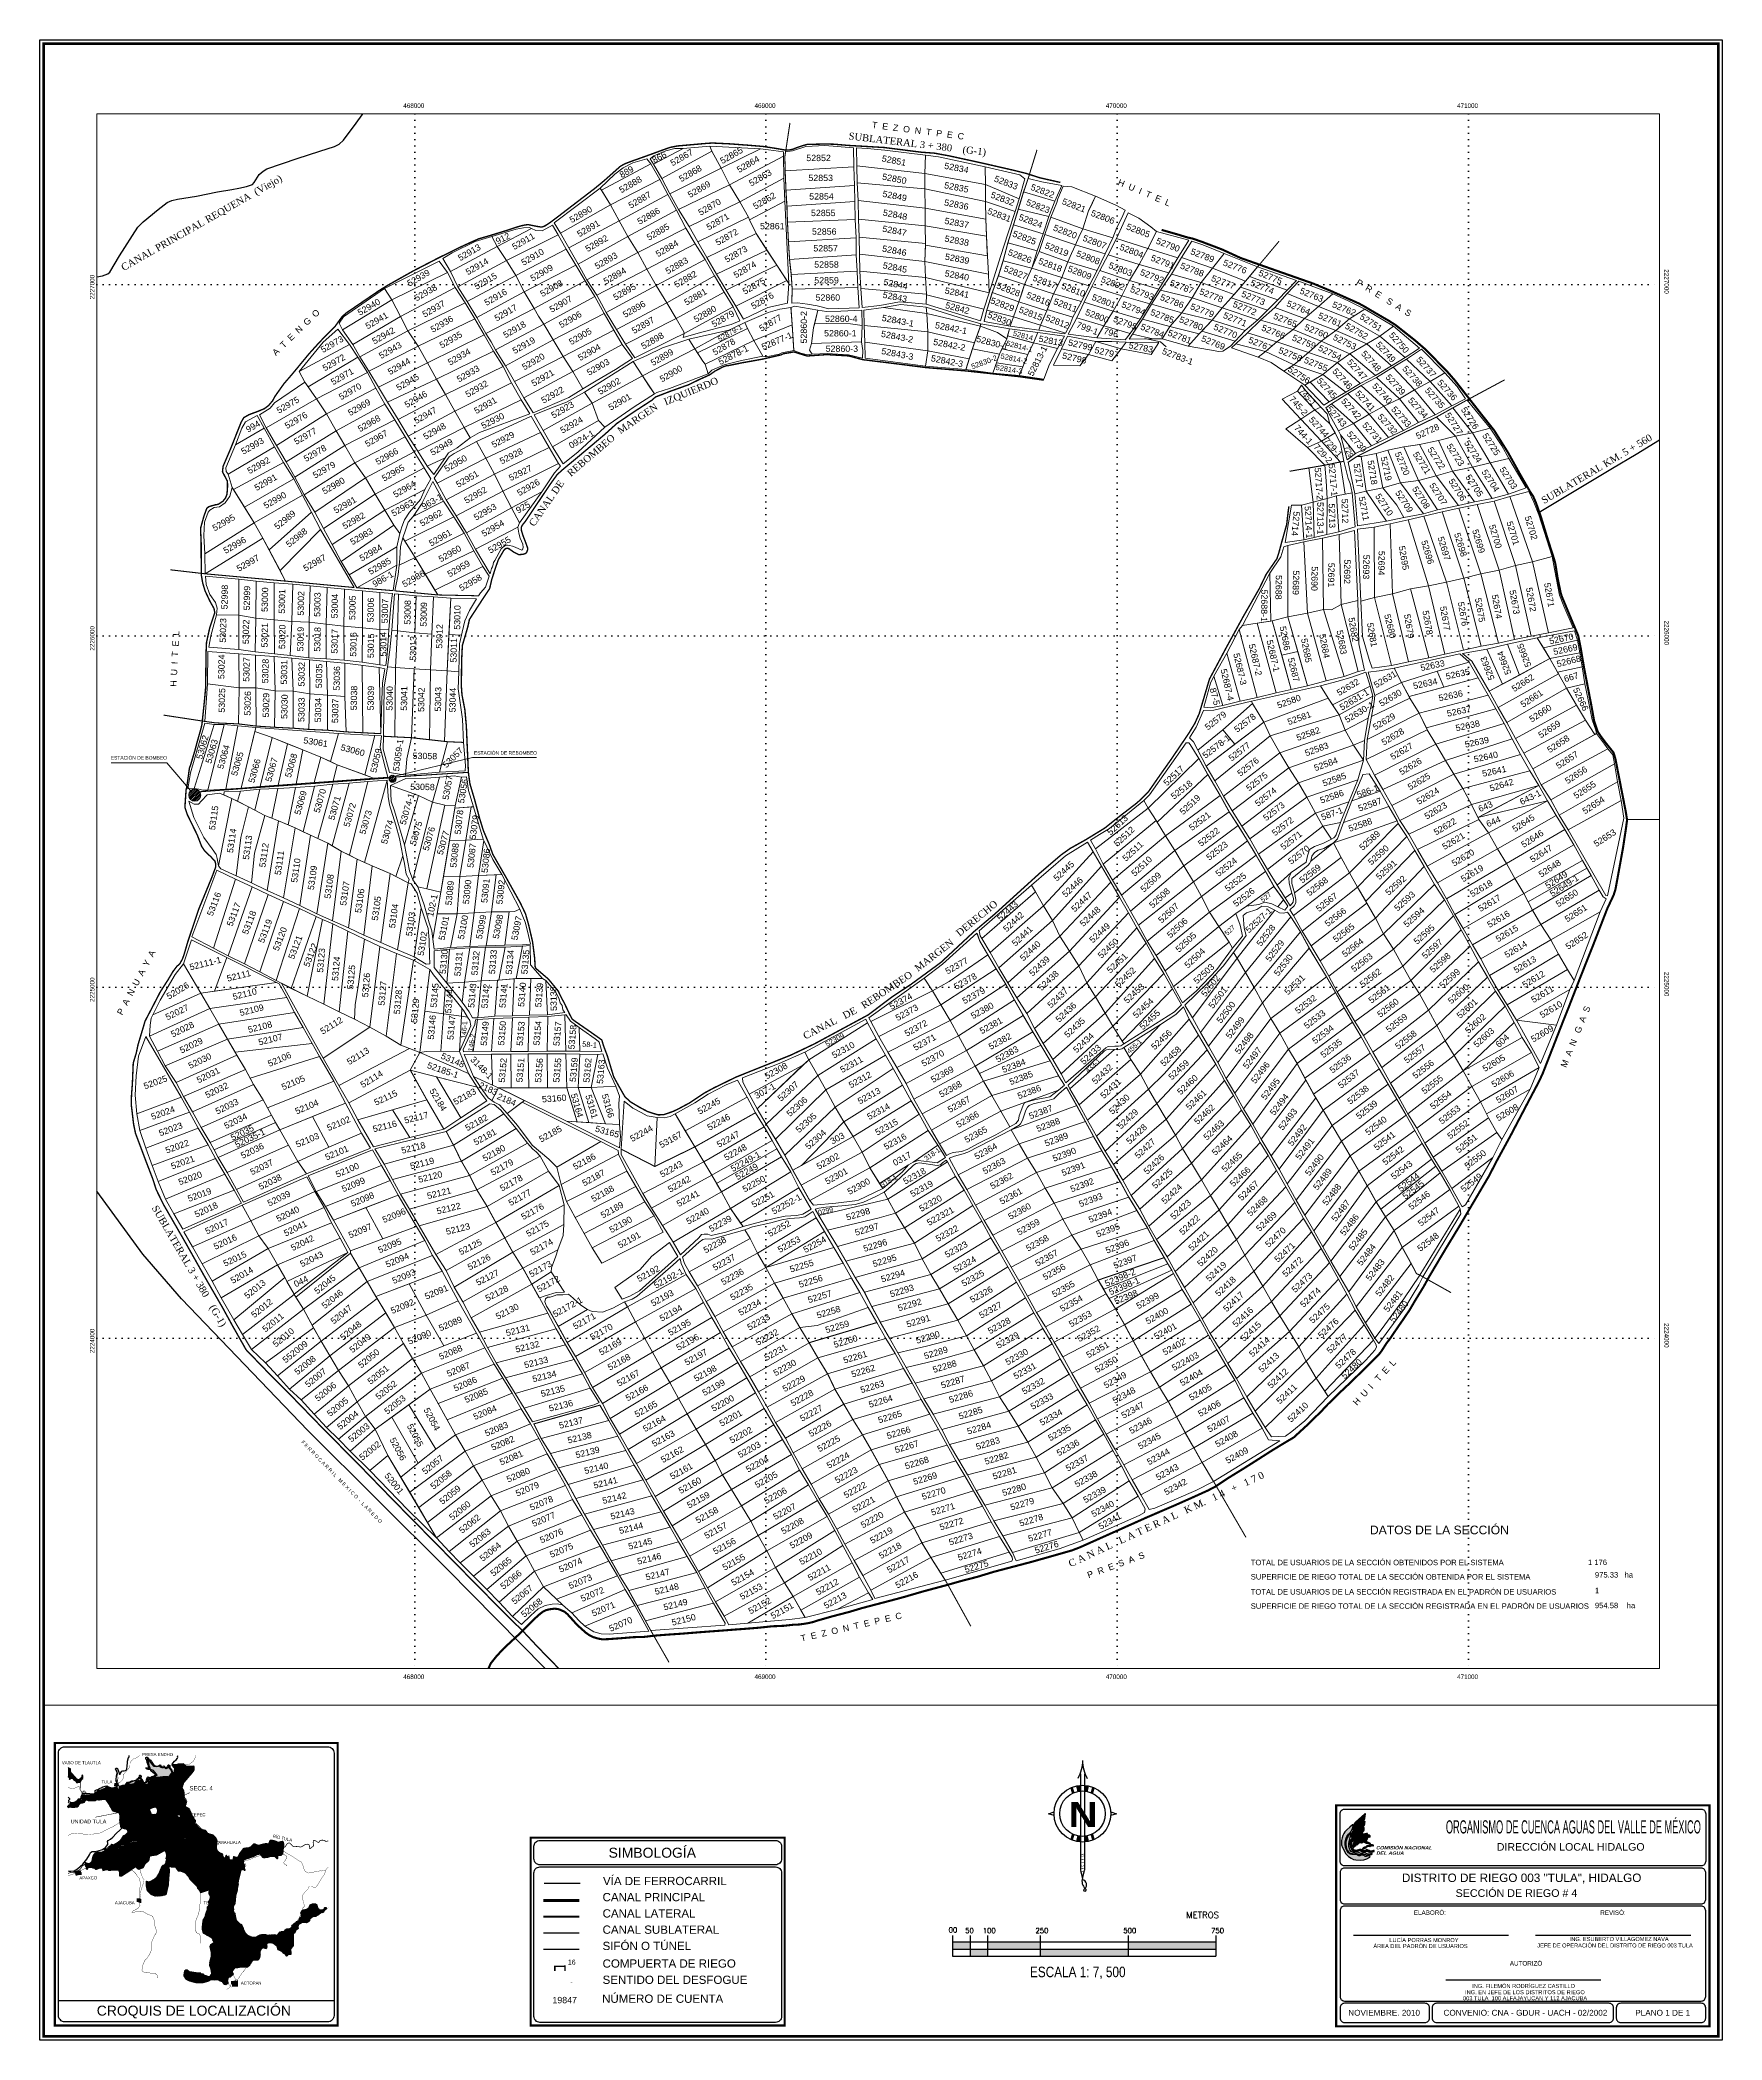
# Model space of a CAD drawing. Header units: millimetres. Extents: x 466933 to 471722, y 2222002 to 2227696.
import ezdxf
from ezdxf.enums import TextEntityAlignment as Align

# ---------------------------------------------------------------- set-up
doc = ezdxf.new("R2010")
doc.units = ezdxf.units.MM
doc.header["$MEASUREMENT"] = 0
for name, pattern in [('ACAD_ISO07W100', [3, 0, -3]), ('DASHED2', [0.375, 0.25, -0.125]), ('HIDDEN', [0.375, 0.25, -0.125])]:
    doc.linetypes.add(name, pattern=pattern)
for name, color, linetype in [('CROQUIS', 7, 'Continuous'), ('cuentas', 7, 'Continuous'), ('ediplan', 7, 'Continuous'), ('ffcc', 3, 'TRACKS'), ('laterales', 134, 'Continuous'), ('limite de ejidos y pp', 7, 'Continuous'), ('Malla', 7, 'ACAD_ISO07W100'), ('principal', 144, 'Continuous'), ('sublat', 132, 'Continuous')]:
    doc.layers.add(name, color=color, linetype=linetype)
doc.layers.add('parcelas', color=7, linetype='Continuous', lineweight=13)
doc.styles.add('COMISION NAC', font='')
doc.styles.add('LETRERITO', font='arial.ttf')
doc.styles.add('Letrero-II', font='')
doc.styles.add('SANSSERIF', font='sanss___.ttf')
doc.styles.add('style1', font='arial.ttf')
doc.styles.add('subdireccion1', font='sanss___.ttf', dxfattribs={"width": 0.3})
doc.styles.add('TIMESR', font='times.ttf')
doc.styles.add('UNIDADES', font='complex.shx')
doc.styles.get('COMISION NAC').set_extended_font_data('Arial Black', italic=True)
doc.styles.get('Letrero-II').set_extended_font_data('Arial Black')
doc.linetypes.add('TRACKS', pattern='A,0.15,[130,ltypeshp.shx,S=0.25,R=0,X=0,Y=0],0.15', length=0.3)
pattern_1 = [(45, (467441.8328, 2222504.3395), (-1.21534, 1.21534), [])]
pattern_2 = [(45, (467440.5273, 2222504.853), (-1.211453, 1.211453), [])]
pattern_3 = [(0, (467441.8328, 2222504.3395), (0, 3.78125), [2.75, -1.03125]), (90, (467441.8328, 2222504.3395), (-3.78125, 2e-16), [2.75, -1.03125])]
pattern_4 = [(0, (467441.8328, 2222504.3395), (0, 1.890625), [1.375, -0.515625]), (90, (467441.8328, 2222504.3395), (-1.890625, 1e-16), [1.375, -0.515625])]

msp = doc.modelspace()

# ---------------------------------------------------------------- texts
at = {"layer": 'CROQUIS', "color": 7, "linetype": 'Continuous'}
for s, height, p in [('VASO DE TLAUTLA', 8.8, (466995.5, 2222787.5)), ('PRESA ENDHO', 8.8, (467223.7, 2222810.9)), ('TULA', 8.8, (467108.2, 2222733)), ('UNIDAD TULA', 11, (467020.7, 2222619.1)), ('TEZONTEPEC', 8.8, (467322.5, 2222639.3)), ('MIXQUIAHUALA', 8.8, (467413.1, 2222560.4)), ('TLAXCOPAN', 8.8, (467133.5, 2222535.4)), ('TLAHUELILPAN', 8.8, (467222.6, 2222549.1)), ('PROGRESO', 8.8, (467450.6, 2222495.7)), ('APAXCO', 8.8, (467045.3, 2222459.4)), ('AJACUBA', 8.8, (467146.6, 2222388.7)), ('TEPATEPEC', 8.8, (467399, 2222388.9)), ('ACTOPAN', 8.8, (467505.1, 2222160.1))]:
    msp.add_text(s, height=height, dxfattribs=at).set_placement(p)
at = {"layer": 'CROQUIS', "color": 1, "linetype": 'Continuous'}
msp.add_text('SECC. 4', height=12.38, dxfattribs=at).set_placement((467358.7, 2222712.8))
at = {"layer": 'CROQUIS', "color": 7, "linetype": 'Continuous'}
msp.add_text('RÍO TULA', height=8.8, rotation=347.0982, dxfattribs=at).set_placement((467595.3, 2222579.1))
at = {"layer": 'cuentas', "style": 'style1'}
for s, insert, char_height, width, attachment_point, rotation in [('866', (468673.5, 2227360.7), 18, 47.435, 1, 27.2383), ('52867', (468725, 2227351.8), 18, 47.435, 1, 30), ('52865', (468866.9, 2227357.8), 18, 47.435, 1, 30), ('52864', (468914.4, 2227332.7), 18, 47.435, 1, 30), ('52851', (469332, 2227368.2), 18, 47.435, 1, 349), ('52834', (469509.8, 2227347.3), 18, 47.435, 1, 349), ('52888', (468579.3, 2227274.9), 18, 47.435, 1, 30), ('889', (468580.4, 2227318), 18, 47.435, 1, 30), ('52868', (468749.7, 2227306.4), 18, 47.435, 1, 30), ('52869', (468774.8, 2227261.4), 18, 47.435, 1, 30), ('52863', (468948.9, 2227294.2), 18, 47.435, 1, 30), ('52850', (469333.1, 2227316.5), 18, 47.435, 1, 349), ('52835', (469509.8, 2227292), 18, 47.435, 1, 349), ('52833', (469654.1, 2227310.8), 18, 47.435, 1, 339), ('52822', (469758.1, 2227287), 18, 47.435, 1, 339), ('52887', (468605.8, 2227231.1), 18, 47.435, 1, 30), ('52870', (468804.6, 2227211), 18, 47.435, 1, 30), ('52862', (468960.7, 2227228.5), 18, 47.435, 1, 30), ('52849', (469333.9, 2227267.5), 18, 47.435, 1, 349), ('52836', (469509.6, 2227242.9), 18, 47.435, 1, 349), ('52832', (469644.3, 2227264.7), 18, 47.435, 1, 339), ('52823', (469745.1, 2227243.8), 18, 47.435, 1, 339), ('52821', (469847.4, 2227246.2), 18, 47.435, 1, 339), ('52890', (468437.9, 2227189.8), 18, 47.435, 1, 30), ('52891', (468459.7, 2227149.7), 18, 47.435, 1, 30), ('52886', (468631, 2227185.3), 18, 47.435, 1, 30), ('52885', (468657.8, 2227140), 18, 47.435, 1, 30), ('52871', (468827.9, 2227169.2), 18, 47.435, 1, 30), ('52848', (469335.1, 2227214.1), 18, 47.435, 1, 349), ('52837', (469510.6, 2227190.7), 18, 47.435, 1, 349), ('52831', (469634.8, 2227218.7), 18, 47.435, 1, 339), ('52824', (469724.2, 2227201.5), 18, 47.435, 1, 339), ('52806', (469929.7, 2227213.1), 18, 47.435, 1, 339), ('52805', (470030.3, 2227174.4), 18, 47.435, 1, 339), ('912', (468228, 2227130), 18, 47.435, 1, 26), ('52911', (468274.4, 2227113.3), 18, 47.435, 1, 30), ('52892', (468483.2, 2227107.4), 18, 47.435, 1, 30), ('52884', (468683.5, 2227092.8), 18, 47.435, 1, 30), ('52872', (468853.4, 2227125.3), 18, 47.435, 1, 30), ('52847', (469333.6, 2227168.2), 18, 47.435, 1, 349), ('52838', (469510.8, 2227140.1), 18, 47.435, 1, 349), ('52825', (469706.5, 2227154.1), 18, 47.435, 1, 339), ('52819', (469798.3, 2227120.7), 18, 47.435, 1, 339), ('52820', (469822.4, 2227171.2), 18, 47.435, 1, 339), ('52807', (469906.4, 2227142), 18, 47.435, 1, 339), ('52804', (470011.4, 2227116.3), 18, 47.435, 1, 339), ('52790', (470115.1, 2227133.7), 18, 47.435, 1, 339), ('52913', (468120.5, 2227081.5), 18, 47.435, 1, 30), ('52914', (468142.6, 2227041.5), 18, 47.435, 1, 30), ('52910', (468300.7, 2227068.6), 18, 47.435, 1, 30), ('52893', (468510, 2227058.1), 18, 47.435, 1, 30), ('52883', (468711.2, 2227044.1), 18, 47.435, 1, 30), ('52873', (468879.8, 2227076.8), 18, 47.435, 1, 30), ('52874', (468905.1, 2227032.7), 18, 47.435, 1, 30), ('52846', (469333.1, 2227111.8), 18, 47.435, 1, 349), ('52845', (469334.7, 2227063.8), 18, 47.435, 1, 349), ('52839', (469511.9, 2227088.7), 18, 47.435, 1, 349), ('52826', (469693.5, 2227101.3), 18, 47.435, 1, 339), ('52818', (469780, 2227076.5), 18, 47.435, 1, 339), ('52808', (469887.8, 2227097.7), 18, 47.435, 1, 339), ('52803', (469980, 2227064.4), 18, 47.435, 1, 339), ('52791', (470100.2, 2227085.3), 18, 47.435, 1, 339), ('52788', (470183.9, 2227063.1), 18, 47.435, 1, 339), ('52789', (470213.3, 2227103.5), 18, 47.435, 1, 339), ('52776', (470305.9, 2227071.8), 18, 47.435, 1, 339), ('52939', (467975.9, 2227009.1), 18, 47.435, 1, 30), ('52915', (468166.9, 2226999.9), 18, 47.435, 1, 30), ('52909', (468326.5, 2227023.5), 18, 47.435, 1, 30), ('52908', (468354.5, 2226979.3), 18, 47.435, 1, 30), ('52894', (468534.8, 2227015), 18, 47.435, 1, 30), ('52895', (468562.3, 2226969.4), 18, 47.435, 1, 30), ('52882', (468736.3, 2227005.4), 18, 47.435, 1, 30), ('52875', (468930.7, 2226986.1), 18, 47.435, 1, 30), ('52844', (469336.7, 2227016.3), 18, 47.435, 1, 349), ('52840', (469511, 2227041.2), 18, 47.435, 1, 349), ('52828', (469660.7, 2227006.5), 18, 47.435, 1, 339), ('52827', (469681.4, 2227054.8), 18, 47.435, 1, 339), ('52817', (469763.9, 2227028.7), 18, 47.435, 1, 339), ('52810', (469845.9, 2227005.5), 18, 47.435, 1, 339), ('52809', (469863.8, 2227054.6), 18, 47.435, 1, 339), ('52802', (469958.3, 2227024.5), 18, 47.435, 1, 339), ('52792', (470069.7, 2227044.5), 18, 47.435, 1, 339), ('52787', (470154.2, 2227014.3), 18, 47.435, 1, 339), ('52777', (470272.4, 2227027.5), 18, 47.435, 1, 339), ('52774', (470383.9, 2227014.3), 18, 47.435, 1, 338), ('52775', (470407.1, 2227042.6), 18, 47.435, 1, 338), ('52940', (467834.7, 2226926.1), 18, 47.435, 1, 30), ('52938', (467996.3, 2226967), 18, 47.435, 1, 30), ('52937', (468019.2, 2226921), 18, 47.435, 1, 30), ('52916', (468195.5, 2226954.2), 18, 47.435, 1, 30), ('52917', (468224.3, 2226909.9), 18, 47.435, 1, 30), ('52907', (468380.8, 2226934.6), 18, 47.435, 1, 30), ('52896', (468589.7, 2226920.1), 18, 47.435, 1, 30), ('52881', (468764.5, 2226955.1), 18, 47.435, 1, 30), ('52876', (468954.9, 2226944.2), 18, 47.435, 1, 30), ('52843', (469334.5, 2226980.1), 18, 47.435, 1, 349), ('52841', (469511.2, 2226992.1), 18, 47.435, 1, 349), ('52842', (469513.7, 2226950.5), 18, 47.435, 1, 345), ('52829', (469643.6, 2226964), 18, 47.435, 1, 339), ('52816', (469745.9, 2226979.8), 18, 47.435, 1, 339), ('52811', (469823.1, 2226961.5), 18, 47.435, 1, 339), ('52801', (469932.4, 2226973.6), 18, 47.435, 1, 339), ('52794', (470017, 2226952.8), 18, 47.435, 1, 339), ('52793', (470041.6, 2226996.5), 18, 47.435, 1, 339), ('52786', (470126.7, 2226973.5), 18, 47.435, 1, 339), ('52779', (470212.6, 2226947.1), 18, 47.435, 1, 339), ('52778', (470238.4, 2226989.6), 18, 47.435, 1, 339), ('52772', (470333.9, 2226953.9), 18, 47.435, 1, 338), ('52773', (470358.3, 2226982.8), 18, 47.435, 1, 338), ('52764', (470487.1, 2226955.3), 18, 47.435, 1, 338), ('52763', (470524.4, 2226991.8), 18, 47.435, 1, 338), ('52762', (470617, 2226952.5), 18, 47.435, 1, 338), ('52941', (467856.9, 2226887.5), 18, 47.435, 1, 30), ('52936', (468042.5, 2226877.7), 18, 47.435, 1, 30), ('52918', (468249.3, 2226862), 18, 47.435, 1, 30), ('52906', (468408.1, 2226890.6), 18, 47.435, 1, 30), ('52897', (468615.3, 2226874.4), 18, 47.435, 1, 30), ('52880', (468791.7, 2226906.6), 18, 47.435, 1, 30), ('52879', (468842.8, 2226892.8), 18, 47.435, 1, 30), ('52877', (468977.9, 2226880.9), 18, 47.435, 1, 30), ('52860-2', (469098.6, 2226832), 18, 47.435, 1, 90), ('52843-1', (469332, 2226914.4), 18, 47.435, 1, 349), ('52842-1', (469483.5, 2226893.6), 18, 47.435, 1, 349), ('52830', (469635.3, 2226923.4), 18, 47.435, 1, 339), ('52815', (469724.5, 2226937.9), 18, 47.435, 1, 339), ('52812', (469800.3, 2226915.1), 18, 47.435, 1, 339), ('799-1', (469888.1, 2226895), 18, 47.435, 1, 339), ('52800', (469913.5, 2226930.9), 18, 47.435, 1, 339), ('52795', (469993.2, 2226911.6), 18, 47.435, 1, 339), ('52784', (470070.8, 2226889.4), 18, 47.435, 1, 339), ('52785', (470098.9, 2226930.9), 18, 47.435, 1, 339), ('52780', (470181.1, 2226909.9), 18, 47.435, 1, 339), ('52770', (470279.3, 2226888.9), 18, 47.435, 1, 338), ('52771', (470306.4, 2226922.2), 18, 47.435, 1, 338), ('52765', (470449.4, 2226920), 18, 47.435, 1, 338), ('52760', (470537.8, 2226888.2), 18, 47.435, 1, 338), ('52761', (470576.8, 2226921.1), 18, 47.435, 1, 338), ('52752', (470655.2, 2226891.8), 18, 47.435, 1, 331), ('52751', (470698, 2226918.7), 18, 47.435, 1, 327), ('52973', (467729.8, 2226820.2), 18, 47.435, 1, 30), ('52942', (467876.2, 2226844.6), 18, 47.435, 1, 30), ('52943', (467895.6, 2226803.1), 18, 47.435, 1, 30), ('52935', (468067.9, 2226833), 18, 47.435, 1, 30), ('52919', (468275.7, 2226817.1), 18, 47.435, 1, 30), ('52905', (468436.5, 2226842.5), 18, 47.435, 1, 30), ('52904', (468462.1, 2226797.4), 18, 47.435, 1, 30), ('52898', (468642, 2226830.4), 18, 47.435, 1, 30), ('52878', (468845.5, 2226813.1), 18, 47.435, 1, 30), ('52879-1', (468860.4, 2226849.4), 15, 40, 1, 30), ('52877-1', (468985, 2226829.4), 18, 47.435, 1, 23), ('52843-2', (469329.8, 2226869), 18, 47.435, 1, 349), ('52842-2', (469478.5, 2226846), 18, 47.435, 1, 349), ('52830-1', (469601.9, 2226854.6), 18, 47.435, 1, 345), ('52814-1', (469686.4, 2226841), 15, 47.435, 1, 345), ('52814', (469705.7, 2226869.1), 15, 47.435, 1, 345), ('52813', (469778.4, 2226855), 18, 47.435, 1, 349), ('52799', (469863, 2226844.3), 18, 47.435, 1, 347), ('796', (469964.1, 2226876.9), 18, 47.435, 1, 345), ('52783', (470034.8, 2226836.4), 18, 47.435, 1, 349), ('52781', (470148.5, 2226872.2), 18, 47.435, 1, 339), ('52769', (470244.2, 2226855.7), 18, 47.435, 1, 338), ('52767', (470378.3, 2226851.9), 18, 47.435, 1, 338), ('52766', (470415.6, 2226886.5), 18, 47.435, 1, 338), ('52759', (470502.7, 2226858.2), 18, 47.435, 1, 338), ('52753', (470620.3, 2226859.8), 18, 47.435, 1, 334), ('52749', (470747.9, 2226839.6), 18, 47.435, 1, 312), ('52750', (470785.7, 2226866.4), 18, 47.435, 1, 312), ('52972', (467735, 2226768), 18, 47.435, 1, 30), ('52944', (467920.6, 2226757.3), 18, 47.435, 1, 30), ('52934', (468091.8, 2226784.5), 18, 47.435, 1, 30), ('52920', (468302.8, 2226770.9), 18, 47.435, 1, 30), ('52903', (468487.3, 2226755.3), 18, 47.435, 1, 30), ('52899', (468669.2, 2226783.2), 18, 47.435, 1, 30), ('52878-1', (468862, 2226786.2), 18, 47.435, 1, 27), ('52843-3', (469330.7, 2226819.9), 18, 47.435, 1, 349), ('52842-3', (469471.9, 2226799.5), 18, 47.435, 1, 349), ('52830-2', (469582.5, 2226772.6), 15, 47.435, 1, 20.3396), ('52814-2', (469669.9, 2226804.2), 15, 47.435, 1, 348), ('52813-1', (469744, 2226745.2), 18, 47.435, 1, 63), ('52798', (469846.1, 2226807.1), 18, 47.435, 1, 347), ('52797', (469937.9, 2226822.8), 18, 47.435, 1, 347), ('52783-1', (470132.3, 2226819.9), 18, 47.435, 1, 339), ('52758', (470463.9, 2226822.5), 18, 47.435, 1, 338), ('52755', (470536.7, 2226794.7), 18, 47.435, 1, 338), ('52754', (470578.1, 2226829.2), 18, 47.435, 1, 334), ('52747', (470666.2, 2226789.5), 18, 47.435, 1, 312), ('52748', (470706.3, 2226813.9), 18, 47.435, 1, 312), ('52737', (470863.1, 2226797), 18, 47.435, 1, 312), ('52971', (467758.8, 2226728.5), 18, 47.435, 1, 30), ('52970', (467781.3, 2226685.8), 18, 47.435, 1, 30), ('52945', (467944.9, 2226712.2), 18, 47.435, 1, 30), ('52933', (468117.2, 2226736.3), 18, 47.435, 1, 30), ('52932', (468141.7, 2226693.3), 18, 47.435, 1, 30), ('52921', (468329.6, 2226724.7), 18, 47.435, 1, 30), ('52902', (468518.7, 2226700.9), 18, 47.435, 1, 30), ('52900', (468694.8, 2226736.5), 18, 47.435, 1, 30), ('52814-3', (469655.4, 2226771.8), 15, 47.435, 1, 351), ('52756', (470493.5, 2226769.3), 18, 47.435, 1, 327), ('52745', (470580.2, 2226736.5), 18, 47.435, 1, 312), ('52746', (470624.4, 2226763.7), 18, 47.435, 1, 312), ('52740', (470737.7, 2226721.6), 18, 47.435, 1, 312), ('52739', (470775.8, 2226746.9), 18, 47.435, 1, 312), ('52738', (470823.5, 2226771), 18, 47.435, 1, 312), ('52736', (470922.7, 2226731.4), 18, 47.435, 1, 312), ('52975', (467604.3, 2226647.3), 18, 47.435, 1, 30), ('52969', (467807.2, 2226640.6), 18, 47.435, 1, 30), ('52946', (467968.5, 2226663.5), 18, 47.435, 1, 30), ('52931', (468166.5, 2226646.1), 18, 47.435, 1, 30), ('52922', (468357.7, 2226676), 18, 47.435, 1, 30), ('52923', (468386.1, 2226633.6), 18, 47.435, 1, 30), ('52901', (468548.9, 2226656.2), 18, 47.435, 1, 30), ('745-2', (470501.3, 2226684.4), 18, 47.435, 1, 312), ('745-1', (470528.8, 2226706.2), 16, 47.435, 1, 312), ('52742', (470649.4, 2226678.5), 18, 47.435, 1, 312), ('52741', (470689.3, 2226700.6), 18, 47.435, 1, 312), ('52734', (470839.8, 2226680.8), 18, 47.435, 1, 312), ('52735', (470887.8, 2226709.1), 18, 47.435, 1, 312), ('994', (467516.8, 2226593.2), 18, 47.435, 1, 30), ('52976', (467627.5, 2226603.6), 18, 47.435, 1, 30), ('52968', (467835.3, 2226594.7), 18, 47.435, 1, 30), ('52947', (467995.1, 2226617.7), 18, 47.435, 1, 30), ('52948', (468021.5, 2226572.7), 18, 47.435, 1, 30), ('52930', (468186.7, 2226604.2), 18, 47.435, 1, 27), ('52924', (468411.6, 2226590.6), 18, 47.435, 1, 30), ('52744', (470557.5, 2226625.7), 18, 47.435, 1, 312), ('52743', (470608.1, 2226656.5), 18, 47.435, 1, 312), ('52731', (470709.6, 2226610.3), 18, 47.435, 1, 312), ('52732', (470752.7, 2226634.3), 18, 47.435, 1, 312), ('52733', (470792, 2226655.5), 18, 47.435, 1, 312), ('52728', (470847.8, 2226575.3), 18, 47.435, 1, 25), ('52727', (470946.9, 2226637.9), 18, 47.435, 1, 303), ('52726', (470992.7, 2226653.5), 18, 47.435, 1, 303), ('52993', (467503.3, 2226530.7), 18, 47.435, 1, 30), ('52977', (467653.6, 2226558.6), 18, 47.435, 1, 30), ('52967', (467855.8, 2226552), 18, 47.435, 1, 30), ('52949', (468041.6, 2226527.6), 18, 47.435, 1, 30), ('52929', (468216.3, 2226550), 18, 47.435, 1, 28), ('0924-1', (468436.4, 2226547.5), 18, 47.435, 1, 30), ('744-1', (470515.5, 2226602.4), 18, 47.435, 1, 312), ('729-2', (470571, 2226548.4), 18, 47.435, 1, 312), ('729-1', (470599.5, 2226565.9), 18, 47.435, 1, 312), ('52730', (470665.4, 2226584.5), 18, 47.435, 1, 312), ('52723', (470951.5, 2226549.2), 18, 47.435, 1, 303), ('52724', (471001.6, 2226558.7), 18, 47.435, 1, 303), ('52725', (471053.3, 2226579.3), 18, 47.435, 1, 303), ('52992', (467520.8, 2226475.3), 18, 47.435, 1, 30), ('52978', (467681.3, 2226509.9), 18, 47.435, 1, 30), ('52979', (467707.3, 2226462.7), 18, 47.435, 1, 30), ('52966', (467885.8, 2226500.9), 18, 47.435, 1, 30), ('52950', (468081.7, 2226481), 18, 47.435, 1, 30), ('52928', (468239.4, 2226503.7), 18, 47.435, 1, 27), ('729', (470658.2, 2226543.4), 15, 47.435, 1, 296), ('52717', (470690.5, 2226491.6), 18, 47.435, 1, 278), ('52718', (470730.2, 2226500.7), 18, 47.435, 1, 279), ('52719', (470767, 2226511.8), 18, 47.435, 1, 282.5138), ('52720', (470806.2, 2226525.8), 18, 47.435, 1, 292.9993), ('52721', (470855.7, 2226526.3), 18, 47.435, 1, 303), ('52722', (470897.1, 2226539.8), 18, 47.435, 1, 303), ('52991', (467540.9, 2226427.1), 18, 47.435, 1, 30), ('52980', (467733.9, 2226417.4), 18, 47.435, 1, 30), ('52965', (467903.8, 2226453.9), 18, 47.435, 1, 30), ('52964', (467935.9, 2226407.7), 18, 47.435, 1, 30), ('52951', (468114.7, 2226436.6), 18, 47.435, 1, 30), ('52927', (468265.3, 2226456.2), 18, 47.435, 1, 26), ('52926', (468288.8, 2226412.5), 18, 47.435, 1, 30), ('52717-2', (470579.8, 2226479.1), 18, 47.435, 1, 274), ('52717-1', (470619.6, 2226490), 18, 47.435, 1, 275), ('52707', (470902.5, 2226437.7), 18, 47.435, 1, 303), ('52706', (470957, 2226449.8), 18, 47.435, 1, 303), ('52705', (471005.4, 2226461.7), 18, 47.435, 1, 303), ('52704', (471051.5, 2226475.7), 18, 47.435, 1, 303), ('52703', (471102.3, 2226483.2), 18, 47.435, 1, 303), ('52990', (467567.2, 2226376.3), 18, 47.435, 1, 30), ('52981', (467766.6, 2226362.8), 18, 47.435, 1, 30), ('52963', (467930.8, 2226354.5), 18, 47.435, 1, 30), ('963-1', (468016.9, 2226373.8), 18, 47.435, 1, 30), ('52952', (468138.3, 2226390.9), 18, 47.435, 1, 30), ('52953', (468165.5, 2226342.9), 18, 47.435, 1, 30), ('925', (468285.7, 2226362.9), 18, 47.435, 1, 30), ('52713-1', (470587.2, 2226380.5), 18, 47.435, 1, 270), ('52713', (470620, 2226376.5), 18, 47.435, 1, 271), ('52712', (470656.9, 2226390.1), 18, 47.435, 1, 271), ('52711', (470704.7, 2226397.9), 18, 47.435, 1, 281), ('52710', (470748.6, 2226407.2), 18, 47.435, 1, 303), ('52709', (470805.6, 2226416.5), 18, 47.435, 1, 303), ('52708', (470853.7, 2226427.7), 18, 47.435, 1, 303), ('52995', (467421.3, 2226312.5), 18, 47.435, 1, 30), ('52989', (467597.5, 2226314.9), 18, 47.435, 1, 39), ('52982', (467791.5, 2226318.1), 18, 47.435, 1, 30), ('52962', (468011.8, 2226325.7), 18, 47.435, 1, 30), ('52954', (468187.7, 2226296.4), 18, 47.435, 1, 30), ('52714', (470519.9, 2226353.1), 18, 47.435, 1, 265), ('52714-1', (470551.3, 2226369.8), 18, 47.435, 1, 273), ('52701', (471125, 2226328.1), 18, 47.435, 1, 287), ('52702', (471176.8, 2226343), 18, 47.435, 1, 287), ('52996', (467452.6, 2226248.2), 18, 47.435, 1, 30), ('52988', (467630.9, 2226264.4), 18, 47.435, 1, 39), ('52983', (467813.5, 2226272.9), 18, 47.435, 1, 30), ('52961', (468037.9, 2226269.2), 18, 47.435, 1, 30), ('52955', (468206.3, 2226249.1), 18, 47.435, 1, 30), ('52696', (470882, 2226273.8), 18, 47.435, 1, 287), ('52697', (470929, 2226284.6), 18, 47.435, 1, 287), ('52698', (470975.9, 2226295.3), 18, 47.435, 1, 287), ('52699', (471027.2, 2226305.1), 18, 47.435, 1, 287), ('52700', (471075.2, 2226318.7), 18, 47.435, 1, 287), ('52997', (467490.6, 2226197.3), 18, 47.435, 1, 30), ('52987', (467680.1, 2226198), 18, 47.435, 1, 30), ('52984', (467840.2, 2226226.8), 18, 47.435, 1, 30), ('52985', (467865.2, 2226188.4), 18, 47.435, 1, 30), ('52960', (468065.2, 2226224.2), 18, 47.435, 1, 30), ('52959', (468090.2, 2226181.6), 18, 47.435, 1, 30), ('52691', (470619, 2226207.5), 18, 47.435, 1, 269), ('52692', (470664.3, 2226217), 18, 47.435, 1, 269), ('52693', (470718.6, 2226230.5), 18, 47.435, 1, 269), ('52694', (470762.1, 2226241.5), 18, 47.435, 1, 269), ('52695', (470818.9, 2226257.5), 18, 47.435, 1, 280), ('986-1', (467877.1, 2226153.1), 18, 47.435, 1, 30), ('52986', (467961.8, 2226152.7), 18, 47.435, 1, 30), ('52958', (468123.8, 2226141.7), 18, 47.435, 1, 30), ('52688', (470469.4, 2226172.5), 18, 47.435, 1, 269), ('52689', (470518.5, 2226185.8), 18, 47.435, 1, 269), ('52690', (470571.4, 2226197.3), 18, 47.435, 1, 269), ('52671', (471232.8, 2226152.3), 18, 47.435, 1, 280), ('52998', (467449.7, 2226110.2), 18, 47.435, 2, 89), ('52999', (467513.2, 2226107.3), 18, 47.435, 2, 89), ('53000', (467564.3, 2226102.9), 18, 47.435, 2, 89), ('53001', (467613, 2226097.8), 18, 47.435, 2, 89), ('53002', (467666.9, 2226092.4), 18, 47.435, 2, 89), ('53003', (467713.7, 2226088.8), 18, 47.435, 2, 89), ('53004', (467763.1, 2226084.5), 18, 47.435, 2, 89), ('53005', (467813.5, 2226079.8), 18, 47.435, 2, 89), ('53006', (467865.6, 2226073.4), 18, 47.435, 2, 89), ('53007', (467906, 2226070.5), 18, 47.435, 2, 89), ('53008', (467970.6, 2226066.6), 18, 47.435, 2, 89), ('53009', (468016.5, 2226060.8), 18, 47.435, 2, 89), ('52688-1', (470428.4, 2226131.3), 18, 47.435, 1, 269), ('52676', (470987, 2226098.1), 18, 47.435, 1, 280), ('52675', (471035.8, 2226109.1), 18, 47.435, 1, 280), ('52674', (471083.8, 2226118.9), 18, 47.435, 1, 280), ('52673', (471134.2, 2226131.6), 18, 47.435, 1, 280), ('52672', (471181.3, 2226139), 18, 47.435, 1, 280), ('53023', (467444.5, 2225980.3), 18, 47.435, 1, 89), ('53022', (467509.7, 2225976.2), 18, 47.435, 1, 89), ('53021', (467563.2, 2225966.6), 18, 47.435, 1, 89), ('53010', (468112, 2226052.2), 18, 47.435, 2, 89), ('52682', (470675.5, 2226053.5), 18, 47.435, 1, 280), ('52681', (470728.5, 2226038.7), 18, 47.435, 1, 280), ('52680', (470777.1, 2226063.4), 18, 47.435, 1, 284.1818), ('52679', (470833.9, 2226063.2), 18, 47.435, 1, 280), ('52678', (470886.6, 2226073.4), 18, 47.435, 1, 280), ('52677', (470936.4, 2226085.4), 18, 47.435, 1, 280), ('53020', (467613, 2225962), 18, 47.435, 1, 89), ('53019', (467665, 2225955.6), 18, 47.435, 1, 89), ('53018', (467713.3, 2225954.9), 18, 47.435, 1, 89), ('53017', (467762.4, 2225949.2), 18, 47.435, 1, 89), ('53016', (467815.6, 2225940.4), 18, 47.435, 1, 89), ('53015', (467865.5, 2225936.5), 18, 47.435, 1, 89), ('53014', (467901.5, 2225940.8), 18, 47.435, 1, 90), ('53013', (467985.9, 2225929.2), 18, 47.435, 1, 89), ('53012', (468060.6, 2225963.3), 18, 47.435, 1, 89), ('53011', (468101.3, 2225923.6), 18, 47.435, 1, 89), ('52687-2', (470391.6, 2225978.7), 18, 47.435, 1, 283), ('52687-1', (470442.3, 2225989.8), 18, 47.435, 1, 283), ('52686', (470479.9, 2226028.7), 18, 47.435, 1, 281), ('52685', (470540.8, 2225994.1), 18, 47.435, 1, 281), ('52684', (470592.5, 2226006.7), 18, 47.435, 1, 281), ('52683', (470642, 2226017.5), 18, 47.435, 1, 280), ('52665', (471162.6, 2225908.4), 18, 47.435, 1, 111), ('52670', (471228.3, 2225992.9), 18, 47.435, 1, 12), ('52669', (471239.8, 2225962.7), 18, 47.435, 1, 12), ('53024', (467440.7, 2225911.7), 18, 47.435, 2, 89), ('53027', (467511.9, 2225904), 18, 47.435, 2, 89), ('53028', (467565, 2225864.6), 18, 47.435, 1, 89), ('53031', (467618.4, 2225861.2), 18, 47.435, 1, 89), ('53032', (467668.2, 2225855.5), 18, 47.435, 1, 89), ('53035', (467717.9, 2225850.7), 18, 47.435, 1, 89), ('52687-3', (470347.9, 2225952.2), 18, 47.435, 1, 283), ('52687', (470502.9, 2225939.4), 18, 47.435, 1, 284), ('52633', (470861.5, 2225917), 18, 47.435, 1, 12), ('52663', (471058.1, 2225871.3), 18, 47.435, 1, 111), ('52664', (471105.5, 2225886.7), 18, 47.435, 1, 111), ('52668', (471249.1, 2225927.8), 18, 47.435, 1, 14), ('53036', (467768.5, 2225843.8), 18, 47.435, 1, 89), ('52687-4', (470311.5, 2225907.5), 18, 47.435, 1, 283), ('52632', (470622.3, 2225843.4), 18, 47.435, 1, 31), ('52631', (470728.1, 2225865.7), 18, 47.435, 1, 31), ('52634', (470840.7, 2225865.4), 18, 47.435, 1, 12), ('52635', (470933.5, 2225892.6), 18, 47.435, 1, 12), ('52662', (471120.5, 2225854.3), 18, 47.435, 1, 33), ('667', (471269.8, 2225885.2), 18, 47.435, 1, 16), ('53025', (467441.4, 2225781.1), 18, 47.435, 1, 89), ('53026', (467514.7, 2225772.7), 18, 47.435, 1, 89), ('53029', (467566.9, 2225767.5), 18, 47.435, 1, 89), ('53030', (467619.4, 2225763.3), 18, 47.435, 1, 89), ('53033', (467667.9, 2225754.7), 18, 47.435, 1, 89), ('53034', (467715.2, 2225753.6), 18, 47.435, 1, 89), ('53037', (467763.9, 2225751.3), 18, 47.435, 1, 89), ('53038', (467817.3, 2225787.9), 18, 47.435, 1, 89), ('53039', (467865.3, 2225787.6), 18, 47.435, 1, 89), ('53040', (467918.8, 2225786.9), 18, 47.435, 1, 89), ('53041', (467960.1, 2225786.6), 18, 47.435, 1, 89), ('53042', (468008.9, 2225783.3), 18, 47.435, 1, 89), ('53043', (468056.9, 2225784.3), 18, 47.435, 1, 89), ('53044', (468098.2, 2225782.1), 18, 47.435, 1, 89), ('87-5', (470280.3, 2225853.5), 18, 47.435, 1, 284.6109), ('52580', (470452.9, 2225809.4), 18, 47.435, 1, 20), ('52631-1', (470630.4, 2225802.1), 18, 47.435, 1, 31), ('52630-1', (470645, 2225766.6), 18, 47.435, 1, 31), ('52630', (470742.8, 2225812.8), 18, 47.435, 1, 31), ('52636', (470913.1, 2225830.9), 18, 47.435, 1, 12), ('52661', (471145.5, 2225809.9), 18, 47.435, 1, 33), ('52666', (471313.1, 2225854.7), 18, 47.435, 1, 295.0938), ('52579', (470247, 2225744.2), 18, 47.435, 1, 38), ('52578', (470330.4, 2225737.5), 18, 47.435, 1, 38), ('52581', (470482.3, 2225762.3), 18, 47.435, 1, 20), ('52629', (470725, 2225745.7), 18, 47.435, 1, 31), ('52637', (470936.9, 2225786.9), 18, 47.435, 1, 12), ('52638', (470961.5, 2225745.5), 18, 47.435, 1, 12), ('52660', (471170.3, 2225767.8), 18, 47.435, 1, 33), ('52659', (471196.1, 2225722.7), 18, 47.435, 1, 33), ('53062', (467377.2, 2225651.6), 18, 47.435, 1, 74), ('53063', (467403.6, 2225639.8), 18, 47.435, 1, 74), ('53061', (467684.9, 2225711.7), 18, 47.435, 1, 351), ('53059-1', (467937.5, 2225615.4), 18, 47.435, 1, 82), ('52578-1', (470240.1, 2225663.3), 18, 47.435, 1, 38), ('52577', (470314.7, 2225655.8), 18, 47.435, 1, 38), ('52582', (470507.7, 2225717.1), 18, 47.435, 1, 20), ('52583', (470531.8, 2225673.6), 18, 47.435, 1, 20), ('52628', (470749.7, 2225702.6), 18, 47.435, 1, 31), ('52627', (470774.9, 2225660.9), 18, 47.435, 1, 31), ('52639', (470987.6, 2225698.8), 18, 47.435, 1, 12), ('52658', (471221.2, 2225680.5), 18, 47.435, 1, 33), ('53064', (467437.3, 2225623.9), 18, 47.435, 1, 74), ('53065', (467476.7, 2225604.5), 18, 47.435, 1, 74), ('53066', (467525.5, 2225584.5), 18, 47.435, 1, 74), ('53067', (467573.9, 2225587.6), 18, 47.435, 1, 74), ('53068', (467629.8, 2225599.5), 18, 47.435, 1, 74), ('53060', (467792.2, 2225691.8), 18, 47.435, 1, 345), ('53059', (467873, 2225612.7), 18, 47.435, 1, 77), ('53058', (467994.2, 2225667.3), 18, 47.435, 1, 359), ('53057', (468077.5, 2225635), 18, 47.435, 1, 44.6863), ('52576', (470339.3, 2225612.7), 18, 47.435, 1, 38), ('52584', (470557.9, 2225631.2), 18, 47.435, 1, 20), ('52626', (470800, 2225617.9), 18, 47.435, 1, 31), ('52640', (471013.2, 2225656.7), 18, 47.435, 1, 12), ('52657', (471246.5, 2225635), 18, 47.435, 1, 33), ('53058', (467987.3, 2225579.3), 18, 47.435, 1, 359), ('53057', (468078.5, 2225534.8), 18, 47.435, 1, 80), ('53056', (468122.5, 2225524.9), 18, 47.435, 1, 80), ('52517', (470128.9, 2225584.2), 18, 47.435, 1, 43), ('52518', (470150.2, 2225547.2), 18, 47.435, 1, 38), ('52575', (470364.4, 2225570.6), 18, 47.435, 1, 38), ('52585', (470582, 2225587.5), 18, 47.435, 1, 20), ('52625', (470824.3, 2225575.1), 18, 47.435, 1, 31), ('52641', (471037.3, 2225615.9), 18, 47.435, 1, 12), ('52642', (471058.1, 2225573.7), 18, 47.435, 1, 16.6644), ('52656', (471272.1, 2225592.1), 18, 47.435, 1, 33), ('52655', (471296.5, 2225549.9), 18, 47.435, 1, 33), ('53069', (467656.7, 2225493.7), 18, 47.435, 1, 74), ('53070', (467711.7, 2225499.2), 18, 47.435, 1, 74), ('53071', (467753.5, 2225478.6), 18, 47.435, 1, 74), ('53072', (467796.7, 2225458.9), 18, 47.435, 1, 74), ('53074-1', (467956.7, 2225464.9), 18, 47.435, 1, 74), ('52519', (470175.3, 2225502), 18, 47.435, 1, 43), ('52574', (470389.4, 2225527.1), 18, 47.435, 1, 38), ('52573', (470412.8, 2225485.7), 18, 47.435, 1, 38), ('52586', (470575.1, 2225538.8), 18, 47.435, 1, 20), ('586-1', (470679.7, 2225554.8), 18, 47.435, 1, 20), ('52587', (470683.5, 2225516.1), 18, 47.435, 1, 20), ('52624', (470849.4, 2225533.6), 18, 47.435, 1, 31), ('52623', (470872, 2225491.8), 18, 47.435, 1, 31), ('643', (471025.4, 2225514.2), 18, 47.435, 1, 23), ('643-1', (471143.3, 2225533.4), 18, 47.435, 1, 27), ('52654', (471321.6, 2225506.2), 18, 47.435, 1, 33), ('53115', (467413.7, 2225448.1), 18, 47.435, 1, 82), ('53073', (467842, 2225437.9), 18, 47.435, 1, 74), ('53074', (467903.4, 2225410.2), 18, 47.435, 1, 74), ('53075', (467985.5, 2225406.8), 18, 47.435, 1, 74), ('53078', (468113.3, 2225435.5), 18, 47.435, 1, 84), ('53079', (468155.4, 2225421.5), 18, 47.435, 1, 82), ('52513', (469968.9, 2225444), 18, 47.435, 1, 43), ('52521', (470201.8, 2225457.9), 18, 47.435, 1, 38), ('52572', (470437.9, 2225443), 18, 47.435, 1, 38), ('587-1', (470578.1, 2225491.1), 18, 47.435, 1, 20), ('52588', (470655.9, 2225458.4), 18, 47.435, 1, 20), ('52622', (470898.4, 2225446.6), 18, 47.435, 1, 31), ('644', (471048, 2225471.1), 18, 47.435, 1, 23), ('52645', (471122.1, 2225455.3), 18, 47.435, 1, 33), ('53114', (467464.9, 2225383.2), 18, 47.435, 1, 82), ('53113', (467510.1, 2225363.8), 18, 47.435, 1, 82), ('53112', (467557, 2225342), 18, 47.435, 1, 82), ('53076', (468021.9, 2225391), 18, 47.435, 1, 74), ('53077', (468062.3, 2225379.6), 18, 47.435, 1, 74), ('53088', (468100.6, 2225341.1), 18, 47.435, 1, 84), ('53087', (468149.3, 2225340.5), 18, 47.435, 1, 84), ('52512', (469988, 2225411.3), 18, 47.435, 1, 43), ('52511', (470012.6, 2225369.4), 18, 47.435, 1, 43), ('52522', (470227.5, 2225412.9), 18, 47.435, 1, 38), ('52523', (470250.9, 2225373.4), 18, 47.435, 1, 38), ('52571', (470462.2, 2225403.1), 18, 47.435, 1, 38), ('52589', (470686.6, 2225400.6), 18, 47.435, 1, 42), ('52621', (470922.5, 2225405.2), 18, 47.435, 1, 31), ('52646', (471147.4, 2225410.6), 18, 47.435, 1, 33), ('52653', (471353.8, 2225413), 18, 47.435, 1, 33), ('53111', (467600.9, 2225320.1), 18, 47.435, 1, 82), ('53110', (467647.6, 2225298.5), 18, 47.435, 1, 82), ('53086', (468189.8, 2225325.8), 18, 47.435, 1, 84), ('52445', (469816.1, 2225313), 18, 47.435, 1, 43), ('52510', (470037.6, 2225326.7), 18, 47.435, 1, 43), ('52524', (470277.2, 2225327.2), 18, 47.435, 1, 38), ('52570', (470484, 2225362.3), 18, 47.435, 1, 38), ('52590', (470711.4, 2225359.2), 18, 47.435, 1, 42), ('52591', (470734.2, 2225317.2), 18, 47.435, 1, 42), ('52620', (470949.7, 2225358.1), 18, 47.435, 1, 31), ('52647', (471172.3, 2225368.3), 18, 47.435, 1, 33), ('52648', (471197, 2225326.3), 18, 47.435, 1, 33), ('53109', (467694.8, 2225277.6), 18, 47.435, 1, 82), ('53108', (467742.4, 2225253.3), 18, 47.435, 1, 82), ('53107', (467787, 2225233.2), 18, 47.435, 1, 82), ('53089', (468086.9, 2225233.8), 18, 47.435, 1, 84), ('53090', (468136.3, 2225236.7), 18, 47.435, 1, 84), ('53091', (468188.6, 2225240.1), 18, 47.435, 1, 84), ('53092', (468231.8, 2225236.4), 18, 47.435, 1, 84), ('52446', (469840.9, 2225267.1), 18, 47.435, 1, 43), ('52509', (470063.7, 2225281.4), 18, 47.435, 1, 43), ('52525', (470303.6, 2225284.5), 18, 47.435, 1, 38), ('52569', (470515.9, 2225308.4), 18, 47.435, 1, 38), ('52568', (470536.2, 2225272), 18, 47.435, 1, 38), ('52592', (470760.6, 2225272.5), 18, 47.435, 1, 42), ('52619', (470975.7, 2225313.3), 18, 47.435, 1, 31), ('52618', (471001.5, 2225270.5), 18, 47.435, 1, 31), ('52649', (471215.8, 2225293.7), 18, 47.435, 1, 33), ('52649-1', (471228.9, 2225271), 18, 47.435, 1, 33), ('53116', (467407.7, 2225206.9), 18, 47.435, 1, 69), ('53117', (467463.8, 2225177.3), 18, 47.435, 1, 69), ('53106', (467829.6, 2225212.2), 18, 47.435, 1, 82), ('53105', (467877, 2225190.6), 18, 47.435, 1, 82), ('102-1', (468034.6, 2225202.5), 18, 47.435, 1, 78), ('52443', (469656, 2225199), 18, 47.435, 1, 43), ('52447', (469866.7, 2225225.2), 18, 47.435, 1, 43), ('52508', (470088.6, 2225236.2), 18, 47.435, 1, 43), ('52507', (470114.2, 2225193.5), 18, 47.435, 1, 43), ('52526', (470327.2, 2225241.1), 18, 47.435, 1, 38), ('527', (470406.1, 2225251.4), 14, 47.435, 1, 38), ('52567', (470563.3, 2225227.1), 18, 47.435, 1, 38), ('52593', (470786.1, 2225227.9), 18, 47.435, 1, 42), ('52617', (471024.9, 2225228.6), 18, 47.435, 1, 31), ('52650', (471245.9, 2225241.7), 18, 47.435, 1, 33), ('53118', (467507.7, 2225154.3), 18, 47.435, 1, 69), ('53119', (467553.3, 2225130), 18, 47.435, 1, 69), ('53104', (467926.1, 2225168.8), 18, 47.435, 1, 82), ('53103', (467974.3, 2225146), 18, 47.435, 1, 82), ('53101', (468067.2, 2225135.1), 18, 47.435, 1, 79), ('53100', (468122, 2225137.6), 18, 47.435, 1, 79), ('53099', (468173.5, 2225138.3), 18, 47.435, 1, 79), ('53098', (468221.4, 2225139.4), 18, 47.435, 1, 79), ('53097', (468274.5, 2225135.2), 18, 47.435, 1, 79), ('52442', (469672.9, 2225168.4), 18, 47.435, 1, 43), ('52448', (469891.1, 2225183.6), 18, 47.435, 1, 43), ('52449', (469918.2, 2225137), 18, 47.435, 1, 43), ('52506', (470139.1, 2225151.3), 18, 47.435, 1, 43), ('52527-1', (470362.7, 2225165.4), 18, 47.435, 1, 43), ('52566', (470588.1, 2225184.7), 18, 47.435, 1, 38), ('52565', (470611.5, 2225140.1), 18, 47.435, 1, 38), ('52594', (470812.8, 2225182), 18, 47.435, 1, 42), ('52616', (471050.6, 2225183.2), 18, 47.435, 1, 31), ('52651', (471271.4, 2225198.7), 18, 47.435, 1, 33), ('53120', (467595.3, 2225107.5), 18, 47.435, 1, 69), ('53121', (467639.1, 2225083.8), 18, 47.435, 1, 69), ('53122', (467682.5, 2225061.7), 18, 47.435, 1, 69), ('53102', (468007.5, 2225090.6), 18, 47.435, 1, 81), ('52441', (469697.8, 2225127.8), 18, 47.435, 1, 43), ('52440', (469720.5, 2225085.6), 18, 47.435, 1, 43), ('52450', (469942.4, 2225093), 18, 47.435, 1, 43), ('52505', (470163.6, 2225110.4), 18, 47.435, 1, 43), ('527', (470303.8, 2225155.8), 14, 47.435, 1, 43), ('52528', (470394.7, 2225124.9), 18, 47.435, 1, 52), ('52529', (470420, 2225081.2), 18, 47.435, 1, 52), ('52564', (470637.2, 2225097.9), 18, 47.435, 1, 38), ('52595', (470841.6, 2225133.2), 18, 47.435, 1, 42), ('52597', (470864.8, 2225092), 18, 47.435, 1, 42), ('52615', (471074.8, 2225142.3), 18, 47.435, 1, 31), ('52614', (471099.8, 2225097.3), 18, 47.435, 1, 31), ('52652', (471273.6, 2225120.6), 18, 47.435, 1, 33), ('52111-1', (467357, 2225064.8), 18, 47.435, 1, 14), ('53123', (467721.1, 2225041.8), 18, 47.435, 1, 85), ('53124', (467763.7, 2225018), 18, 47.435, 1, 85), ('53130', (468070.3, 2225038), 18, 47.435, 1, 85), ('53131', (468112.5, 2225031.7), 18, 47.435, 1, 85), ('53132', (468160.9, 2225034), 18, 47.435, 1, 85), ('53133', (468210.4, 2225037.4), 18, 47.435, 1, 85), ('53134', (468258.5, 2225036.7), 18, 47.435, 1, 85), ('53135', (468302.8, 2225037.2), 18, 47.435, 1, 85), ('52377', (469508, 2225051.3), 18, 47.435, 1, 29), ('52439', (469746.7, 2225042.5), 18, 47.435, 1, 43), ('52451', (469967.9, 2225051), 18, 47.435, 1, 43), ('52504', (470188.8, 2225065.2), 18, 47.435, 1, 43), ('52503', (470214.9, 2225020.5), 18, 47.435, 1, 43), ('52530', (470444.2, 2225040.4), 18, 47.435, 1, 52), ('52563', (470663.2, 2225055.5), 18, 47.435, 1, 38), ('52598', (470887.2, 2225052.6), 18, 47.435, 1, 42), ('52613', (471126.1, 2225053.9), 18, 47.435, 1, 31), ('52026', (467290.7, 2224979.3), 18, 47.435, 1, 31), ('52111', (467463.2, 2225032.6), 18, 47.435, 1, 14), ('53125', (467806.9, 2224994), 18, 47.435, 1, 85), ('53126', (467849.3, 2224971.5), 18, 47.435, 1, 85), ('53127', (467896, 2224948), 18, 47.435, 1, 85), ('53145', (468044.4, 2224942.1), 18, 47.435, 1, 85), ('53143', (468151.5, 2224941.5), 18, 47.435, 1, 85), ('53141', (468240.4, 2224941.2), 18, 47.435, 1, 85), ('53140', (468293.5, 2224944.3), 18, 47.435, 1, 85), ('53139', (468342.2, 2224942.9), 18, 47.435, 1, 85), ('52378', (469532.6, 2225007.5), 18, 47.435, 1, 29), ('52438', (469772.2, 2225001.1), 18, 47.435, 1, 43), ('52452', (469991.4, 2225010.7), 18, 47.435, 1, 43), ('52453', (470016.2, 2224964.6), 18, 47.435, 1, 43), ('52502', (470236.9, 2224981.5), 18, 47.435, 1, 52), ('52531', (470473.8, 2224988.8), 18, 47.435, 1, 44), ('52562', (470688, 2225011.9), 18, 47.435, 1, 38), ('52599', (470914.4, 2225007.7), 18, 47.435, 1, 42), ('52600', (470939.1, 2224963.8), 18, 47.435, 1, 42), ('52612', (471150.5, 2225011.9), 18, 47.435, 1, 31), ('52110', (467479.9, 2224980.4), 18, 47.435, 1, 14), ('53128', (467939.9, 2224923.2), 18, 47.435, 1, 85), ('53129', (467988.9, 2224898.4), 18, 47.435, 1, 85), ('53144', (468085.9, 2224926), 18, 47.435, 1, 85), ('53142', (468189.4, 2224940.1), 18, 47.435, 1, 85), ('53138', (468386.8, 2224931.7), 18, 47.435, 1, 91), ('52374', (469348.9, 2224950.1), 18, 47.435, 1, 29), ('52379', (469556.3, 2224966.6), 18, 47.435, 1, 29), ('52380', (469580.7, 2224923.9), 18, 47.435, 1, 29), ('52437', (469799, 2224951.9), 18, 47.435, 1, 43), ('52436', (469822.3, 2224910.8), 18, 47.435, 1, 43), ('52454', (470041.9, 2224923), 18, 47.435, 1, 43), ('52501', (470258, 2224947.9), 18, 47.435, 1, 52), ('52500', (470280.8, 2224906.1), 18, 47.435, 1, 52), ('52532', (470503.5, 2224936.6), 18, 47.435, 1, 38), ('52561', (470712.7, 2224966.4), 18, 47.435, 1, 38), ('52560', (470737.6, 2224926.4), 18, 47.435, 1, 38), ('52601', (470963.9, 2224922.1), 18, 47.435, 1, 42), ('52611', (471175.8, 2224969.4), 18, 47.435, 1, 31), ('52610', (471200.3, 2224926.1), 18, 47.435, 1, 31), ('52027', (467287.9, 2224921), 18, 47.435, 1, 26), ('52028', (467303.3, 2224872.3), 18, 47.435, 1, 26), ('52109', (467499.6, 2224934.8), 18, 47.435, 1, 14), ('52108', (467523.5, 2224886.6), 18, 47.435, 1, 14), ('52112', (467728.5, 2224879.5), 18, 47.435, 1, 32), ('53146', (468036.6, 2224851.4), 18, 47.435, 1, 85), ('53147', (468092.1, 2224850.2), 18, 47.435, 1, 85), ('146-1', (468131.6, 2224853.4), 14, 47.435, 1, 85), ('53149', (468187.2, 2224833.5), 18, 47.435, 1, 85), ('53150', (468236.6, 2224834.5), 18, 47.435, 1, 85), ('53153', (468289.5, 2224833.4), 18, 47.435, 1, 85), ('53154', (468337.3, 2224834.6), 18, 47.435, 1, 85), ('53157', (468394.1, 2224832.9), 18, 47.435, 1, 85), ('52373', (469366.1, 2224918.3), 18, 47.435, 1, 29), ('52372', (469392.1, 2224874), 18, 47.435, 1, 29), ('52381', (469605.7, 2224881.1), 18, 47.435, 1, 29), ('52435', (469846.8, 2224867.3), 18, 47.435, 1, 43), ('52455', (470060.9, 2224889.6), 18, 47.435, 1, 43), ('52499', (470307.1, 2224862.2), 18, 47.435, 1, 52), ('52533', (470528.7, 2224893.7), 18, 47.435, 1, 38), ('52559', (470762.2, 2224883.2), 18, 47.435, 1, 38), ('52602', (470987.8, 2224879.3), 18, 47.435, 1, 42), ('52029', (467328.4, 2224826.6), 18, 47.435, 1, 26), ('52107', (467553.1, 2224851.1), 18, 47.435, 1, 14), ('146-2', (468151.6, 2224818.1), 14, 47.435, 1, 82), ('53158', (468436.8, 2224823.3), 18, 47.435, 1, 85), ('58-1', (468477.6, 2224845.5), 15, 47.435, 1, 355), ('52309', (469166.8, 2224842.3), 15, 47.435, 1, 29), ('52310', (469184.9, 2224811.9), 18, 47.435, 1, 29), ('52371', (469416.6, 2224833.7), 18, 47.435, 1, 29), ('52382', (469631.2, 2224836.5), 18, 47.435, 1, 29), ('52434', (469872.1, 2224824.1), 18, 47.435, 1, 43), ('455-1', (470025.8, 2224819.4), 14, 47.435, 1, 43), ('52456', (470094.2, 2224832.9), 18, 47.435, 1, 43), ('52498', (470332.7, 2224818.4), 18, 47.435, 1, 52), ('52534', (470552.5, 2224850.9), 18, 47.435, 1, 38), ('52535', (470576.2, 2224811), 18, 47.435, 1, 38), ('52558', (470788.6, 2224835.7), 18, 47.435, 1, 38), ('52557', (470813.8, 2224795.7), 18, 47.435, 1, 38), ('52603', (471011.6, 2224839.5), 18, 47.435, 1, 42), ('604', (471074.7, 2224839.4), 18, 47.435, 1, 42), ('52609', (471175.2, 2224857.2), 18, 47.435, 1, 31), ('52030', (467352.9, 2224782.6), 18, 47.435, 1, 26), ('52106', (467579.4, 2224789), 18, 47.435, 1, 23), ('52113', (467804, 2224792.6), 18, 47.435, 1, 32), ('52185-1', (468039.5, 2224786.9), 18, 47.435, 1, 341), ('53148', (468079.8, 2224813.7), 18, 47.435, 1, 337), ('3148-1', (468169.7, 2224804.5), 18, 47.435, 1, 314.3779), ('53152', (468238.4, 2224728.9), 18, 47.435, 1, 85), ('53151', (468288.7, 2224729.3), 18, 47.435, 1, 85), ('53156', (468341.7, 2224728.7), 18, 47.435, 1, 85), ('53155', (468393.7, 2224729.1), 18, 47.435, 1, 85), ('53159', (468440.7, 2224730.5), 18, 47.435, 1, 85), ('53162', (468479.6, 2224728.8), 18, 47.435, 1, 85), ('53163', (468517.9, 2224725), 18, 47.435, 1, 85), ('52308', (468993.9, 2224752.3), 18, 47.435, 1, 29), ('52311', (469208.4, 2224770.6), 18, 47.435, 1, 29), ('52370', (469439.9, 2224788.2), 18, 47.435, 1, 29), ('52383', (469651.2, 2224799.9), 18, 47.435, 1, 29), ('52384', (469669.5, 2224771.9), 18, 47.435, 1, 21), ('52433', (469892.6, 2224790.7), 18, 47.435, 1, 43), ('433-1', (469907.4, 2224764.4), 14, 47.435, 1, 43), ('52458', (470120.6, 2224785.7), 18, 47.435, 1, 43), ('52459', (470143.2, 2224747.2), 18, 47.435, 1, 43), ('52497', (470355.8, 2224776.1), 18, 47.435, 1, 52), ('52496', (470378.8, 2224734.3), 18, 47.435, 1, 52), ('52536', (470602, 2224767.6), 18, 47.435, 1, 38), ('52556', (470837.9, 2224751.7), 18, 47.435, 1, 38), ('52605', (471037.4, 2224773.4), 18, 47.435, 1, 31), ('52025', (467225.9, 2224725.5), 18, 47.435, 1, 20), ('52031', (467376.7, 2224741.8), 18, 47.435, 1, 26), ('52032', (467401, 2224699.1), 18, 47.435, 1, 26), ('52105', (467618.4, 2224722.5), 18, 47.435, 1, 23), ('52114', (467842.8, 2224727.1), 18, 47.435, 1, 32), ('2183', (468187.8, 2224730.5), 18, 47.435, 1, 335), ('307-1', (468964.5, 2224696.4), 18, 47.435, 1, 29), ('52307', (469030.8, 2224686.6), 18, 47.435, 1, 42), ('52312', (469232.9, 2224727), 18, 47.435, 1, 29), ('52369', (469466.9, 2224742.4), 18, 47.435, 1, 29), ('52368', (469490.1, 2224700.4), 18, 47.435, 1, 29), ('52385', (469690.4, 2224737.3), 18, 47.435, 1, 21), ('52432', (469925.6, 2224735), 18, 47.435, 1, 43), ('52431', (469949.5, 2224693.8), 18, 47.435, 1, 43), ('52460', (470168.2, 2224704.7), 18, 47.435, 1, 43), ('52495', (470407.6, 2224687.9), 18, 47.435, 1, 52), ('52537', (470625.9, 2224724.2), 18, 47.435, 1, 38), ('52555', (470863.7, 2224708.2), 18, 47.435, 1, 38), ('52606', (471062.8, 2224728.6), 18, 47.435, 1, 31), ('52033', (467430, 2224652.9), 18, 47.435, 1, 26), ('52104', (467657, 2224653.6), 18, 47.435, 1, 23), ('52115', (467881.9, 2224678.3), 18, 47.435, 1, 25), ('52184', (468056.4, 2224713.9), 18, 47.435, 1, 301), ('52183', (468107.3, 2224679.1), 18, 47.435, 1, 29), ('2184', (468239.5, 2224698.5), 18, 47.435, 1, 337), ('53160', (468361.6, 2224689.4), 18, 47.435, 1, 4), ('53164', (468461.3, 2224699.2), 18, 47.435, 1, 286), ('53161', (468502.8, 2224695.7), 18, 47.435, 1, 286), ('53166', (468549.4, 2224698), 18, 47.435, 1, 286), ('52245', (468802.5, 2224652.2), 18, 47.435, 1, 29), ('52306', (469056.2, 2224642.9), 18, 47.435, 1, 42), ('52313', (469258.5, 2224681.3), 18, 47.435, 1, 29), ('52314', (469285.1, 2224636.8), 18, 47.435, 1, 29), ('52367', (469514.6, 2224657), 18, 47.435, 1, 29), ('52386', (469713.6, 2224697.2), 18, 47.435, 1, 21), ('52430', (469974, 2224649.1), 18, 47.435, 1, 43), ('52461', (470193.2, 2224661.9), 18, 47.435, 1, 43), ('52494', (470432.7, 2224643.6), 18, 47.435, 1, 52), ('52538', (470652.3, 2224678.9), 18, 47.435, 1, 38), ('52539', (470677.3, 2224636.6), 18, 47.435, 1, 38), ('52554', (470887.9, 2224664.2), 18, 47.435, 1, 38), ('52607', (471075.5, 2224683.8), 18, 47.435, 1, 31), ('52608', (471075.8, 2224632.8), 18, 47.435, 1, 31), ('52024', (467247.2, 2224638.2), 18, 47.435, 1, 20), ('52023', (467269.3, 2224591.9), 18, 47.435, 1, 20), ('52034', (467454.8, 2224611.4), 18, 47.435, 1, 26), ('52102', (467747.6, 2224606.2), 18, 47.435, 1, 23), ('52116', (467878.6, 2224603.9), 18, 47.435, 1, 14), ('52117', (467968.4, 2224628.5), 18, 47.435, 1, 14), ('52182', (468141, 2224604.9), 18, 47.435, 1, 29), ('52246', (468830.3, 2224606.4), 18, 47.435, 1, 29), ('52305', (469082.1, 2224597), 18, 47.435, 1, 42), ('52315', (469308.2, 2224592.5), 18, 47.435, 1, 29), ('52366', (469538.9, 2224614.3), 18, 47.435, 1, 29), ('52387', (469746.3, 2224640.1), 18, 47.435, 1, 21), ('52388', (469767.4, 2224603.6), 18, 47.435, 1, 21), ('52429', (469998.5, 2224607.4), 18, 47.435, 1, 43), ('52462', (470216.3, 2224620.3), 18, 47.435, 1, 43), ('52463', (470243, 2224575.5), 18, 47.435, 1, 43), ('52493', (470456.8, 2224601.5), 18, 47.435, 1, 52), ('52540', (470703.5, 2224590.9), 18, 47.435, 1, 38), ('52553', (470913.2, 2224622.4), 18, 47.435, 1, 38), ('52552', (470937.1, 2224580.2), 18, 47.435, 1, 38), ('52022', (467287.9, 2224542.6), 18, 47.435, 1, 20), ('52035', (467473.5, 2224578), 18, 47.435, 1, 26), ('52035-1', (467485.7, 2224557.6), 18, 47.435, 1, 26), ('52036', (467502.1, 2224526.7), 18, 47.435, 1, 26), ('52103', (467658.7, 2224558.9), 18, 47.435, 1, 23), ('52118', (467960, 2224542.7), 18, 47.435, 1, 14), ('52181', (468165.1, 2224564.3), 18, 47.435, 1, 29), ('52185', (468351.2, 2224572.7), 18, 47.435, 1, 29), ('53165', (468516.9, 2224606.3), 18, 47.435, 1, 344.5291), ('52244', (468610.3, 2224574.2), 18, 47.435, 1, 29), ('53167', (468693.5, 2224556.4), 18, 47.435, 1, 29), ('52247', (468857.2, 2224557.8), 18, 47.435, 1, 29), ('52248', (468877.9, 2224520.8), 18, 47.435, 1, 29), ('52304', (469109.4, 2224549.2), 18, 47.435, 1, 42), ('303', (469180.5, 2224567.1), 18, 47.435, 1, 29), ('52316', (469332.8, 2224551.2), 18, 47.435, 1, 29), ('52365', (469562.6, 2224571.1), 18, 47.435, 1, 29), ('52364', (469590.7, 2224523.6), 18, 47.435, 1, 29), ('52389', (469790.9, 2224562.3), 18, 47.435, 1, 21), ('52428', (470023.2, 2224564.2), 18, 47.435, 1, 43), ('52427', (470047.4, 2224523), 18, 47.435, 1, 43), ('52464', (470266.9, 2224532), 18, 47.435, 1, 43), ('52492', (470483.9, 2224556.7), 18, 47.435, 1, 52), ('52491', (470505.3, 2224517.4), 18, 47.435, 1, 52), ('52541', (470727.9, 2224547.9), 18, 47.435, 1, 38), ('52551', (470961.3, 2224540.3), 18, 47.435, 1, 38), ('52021', (467303.7, 2224497.5), 18, 47.435, 1, 20), ('52037', (467528.9, 2224480.1), 18, 47.435, 1, 26), ('52101', (467742.3, 2224522.7), 18, 47.435, 1, 23), ('52100', (467772.4, 2224473.8), 18, 47.435, 1, 23), ('52119', (467985, 2224498.5), 18, 47.435, 1, 14), ('52180', (468190.5, 2224518.3), 18, 47.435, 1, 29), ('52179', (468213.4, 2224478.1), 18, 47.435, 1, 29), ('52186', (468447.8, 2224494.3), 18, 47.435, 1, 29), ('52243', (468695.3, 2224472.7), 18, 47.435, 1, 29), ('52249-1', (468897, 2224488.9), 18, 47.435, 1, 29), ('52249', (468910, 2224465.5), 18, 47.435, 1, 29), ('52302', (469141.5, 2224495.4), 18, 47.435, 1, 29), ('0317', (469358.7, 2224505.5), 18, 47.435, 1, 29), ('318-1', (469448.5, 2224515.9), 14, 47.435, 1, 34.0924), ('52363', (469614.2, 2224482), 18, 47.435, 1, 29), ('52390', (469813.4, 2224519.2), 18, 47.435, 1, 21), ('52391', (469839, 2224478.2), 18, 47.435, 1, 21), ('52426', (470072.7, 2224478.1), 18, 47.435, 1, 43), ('52465', (470294.7, 2224484.7), 18, 47.435, 1, 43), ('52490', (470532.7, 2224471.6), 18, 47.435, 1, 52), ('52542', (470752.4, 2224505.8), 18, 47.435, 1, 38), ('52543', (470776.5, 2224464.7), 18, 47.435, 1, 38), ('52550', (470986.2, 2224495.2), 18, 47.435, 1, 38), ('52020', (467324.9, 2224452.4), 18, 47.435, 1, 20), ('52038', (467553, 2224437.9), 18, 47.435, 1, 26), ('52099', (467789.6, 2224432.3), 18, 47.435, 1, 23), ('52120', (468008.3, 2224459.9), 18, 47.435, 1, 14), ('52178', (468239.8, 2224433.4), 18, 47.435, 1, 29), ('52187', (468474.1, 2224448), 18, 47.435, 1, 29), ('52242', (468718.3, 2224430.1), 18, 47.435, 1, 29), ('52250', (468930.5, 2224430.7), 18, 47.435, 1, 29), ('52301', (469165.5, 2224452.8), 18, 47.435, 1, 29), ('52300', (469229, 2224423.6), 18, 47.435, 1, 29), ('318-1', (469324.8, 2224440.8), 14, 47.435, 1, 30.6144), ('52318', (469387.8, 2224453.1), 18, 47.435, 1, 29), ('52319', (469408.1, 2224417), 18, 47.435, 1, 29), ('52362', (469635.6, 2224439.4), 18, 47.435, 1, 29), ('52392', (469863.9, 2224432.2), 18, 47.435, 1, 21), ('52425', (470096.4, 2224437.5), 18, 47.435, 1, 43), ('52424', (470123.5, 2224393.9), 18, 47.435, 1, 43), ('52466', (470318.2, 2224443), 18, 47.435, 1, 43), ('52467', (470341.8, 2224403.3), 18, 47.435, 1, 43), ('52489', (470555.7, 2224431.3), 18, 47.435, 1, 52), ('52488', (470582, 2224387.1), 18, 47.435, 1, 52), ('52544', (470796.6, 2224429.9), 18, 47.435, 1, 38), ('52545', (470809.5, 2224408.5), 18, 47.435, 1, 38), ('52549', (470975.3, 2224429), 18, 47.435, 1, 38), ('52019', (467351.4, 2224405.2), 18, 47.435, 1, 20), ('52018', (467370.7, 2224359.5), 18, 47.435, 1, 25), ('52039', (467578, 2224391.3), 18, 47.435, 1, 26), ('52098', (467815.6, 2224390), 18, 47.435, 1, 23), ('52121', (468033.3, 2224413.5), 18, 47.435, 1, 14), ('52122', (468060.4, 2224370), 18, 47.435, 1, 14), ('52177', (468264.2, 2224391.8), 18, 47.435, 1, 29), ('52176', (468300.4, 2224352), 18, 47.435, 1, 29), ('52188', (468499.9, 2224402.9), 18, 47.435, 1, 29), ('52189', (468526.9, 2224356.5), 18, 47.435, 1, 29), ('52241', (468743, 2224389), 18, 47.435, 1, 29), ('52251', (468956.2, 2224386.7), 18, 47.435, 1, 29), ('52252-1', (469013.8, 2224367.6), 18, 47.435, 1, 29), ('52320', (469433.4, 2224375.2), 18, 47.435, 1, 29), ('52361', (469662.4, 2224395.8), 18, 47.435, 1, 29), ('52360', (469686.9, 2224352.7), 18, 47.435, 1, 29), ('52393', (469888.6, 2224389.8), 18, 47.435, 1, 21), ('52423', (470148.8, 2224349.4), 18, 47.435, 1, 43), ('52468', (470367.1, 2224359.2), 18, 47.435, 1, 43), ('52487', (470607.6, 2224341.3), 18, 47.435, 1, 52), ('52546', (470826.6, 2224378.4), 18, 47.435, 1, 38), ('52017', (467400.9, 2224311.8), 18, 47.435, 1, 25), ('52040', (467603.2, 2224346.8), 18, 47.435, 1, 26), ('52041', (467624.9, 2224305.8), 18, 47.435, 1, 26), ('52097', (467808.8, 2224300.7), 18, 47.435, 1, 23), ('52096', (467905.3, 2224344.3), 18, 47.435, 1, 23), ('52123', (468086.9, 2224311.7), 18, 47.435, 1, 14), ('52175', (468314.4, 2224303.6), 18, 47.435, 1, 29), ('52190', (468551.2, 2224314.8), 18, 47.435, 1, 29), ('52240', (468770.2, 2224339), 18, 47.435, 1, 29), ('52239', (468835.1, 2224317.4), 18, 47.435, 1, 29), ('52252', (469002.5, 2224303.7), 18, 47.435, 1, 29), ('0299', (469147, 2224364.7), 14, 47.435, 1, 12.7753), ('52298', (469226.1, 2224352.1), 18, 47.435, 1, 17), ('52297', (469250.9, 2224308.8), 18, 47.435, 1, 17), ('522321', (469455.5, 2224335.4), 18, 47.435, 1, 29), ('52359', (469712.1, 2224308.1), 18, 47.435, 1, 29), ('52394', (469915.8, 2224344.8), 18, 47.435, 1, 21), ('52395', (469937.7, 2224303.8), 18, 47.435, 1, 21), ('52422', (470174.1, 2224305.7), 18, 47.435, 1, 43), ('52469', (470392.8, 2224315.5), 18, 47.435, 1, 43), ('52486', (470632.4, 2224301.2), 18, 47.435, 1, 52), ('52547', (470853.5, 2224331.9), 18, 47.435, 1, 38), ('52016', (467425, 2224267.9), 18, 47.435, 1, 25), ('52042', (467644.8, 2224264.3), 18, 47.435, 1, 26), ('52095', (467893.1, 2224258.4), 18, 47.435, 1, 23), ('52125', (468123, 2224252.2), 18, 47.435, 1, 27), ('52174', (468326, 2224251.3), 18, 47.435, 1, 29), ('52191', (468575.6, 2224271.1), 18, 47.435, 1, 29), ('52238', (468819.5, 2224257.1), 18, 47.435, 1, 29), ('52253', (469030.7, 2224258.5), 18, 47.435, 1, 29), ('52254', (469103.7, 2224258), 18, 47.435, 1, 29), ('52296', (469274.9, 2224263.1), 18, 47.435, 1, 17), ('52322', (469480.6, 2224289.6), 18, 47.435, 1, 29), ('52323', (469506.5, 2224244.2), 18, 47.435, 1, 29), ('52358', (469737.5, 2224262.2), 18, 47.435, 1, 29), ('52396', (469964.2, 2224257.4), 18, 47.435, 1, 21), ('52421', (470200.2, 2224260.4), 18, 47.435, 1, 43), ('52470', (470418.8, 2224270.7), 18, 47.435, 1, 43), ('52471', (470445.1, 2224227.8), 18, 47.435, 1, 43), ('52485', (470657.1, 2224259), 18, 47.435, 1, 52), ('52484', (470680.8, 2224216), 18, 47.435, 1, 52), ('52548', (470851.7, 2224260), 18, 47.435, 1, 38), ('52015', (467452.4, 2224219.8), 18, 47.435, 1, 25), ('52043', (467671, 2224218.2), 18, 47.435, 1, 26), ('52094', (467914.5, 2224217.3), 18, 47.435, 1, 23), ('52126', (468148, 2224209.2), 18, 47.435, 1, 27), ('52173', (468322.9, 2224188.7), 18, 47.435, 1, 29), ('52237', (468845.6, 2224207.3), 18, 47.435, 1, 29), ('52255', (469065.5, 2224204.5), 18, 47.435, 1, 17), ('52295', (469301.5, 2224219.6), 18, 47.435, 1, 17), ('52324', (469530.6, 2224201.4), 18, 47.435, 1, 29), ('52357', (469763.8, 2224219.8), 18, 47.435, 1, 29), ('52356', (469785.3, 2224180.3), 18, 47.435, 1, 29), ('52397', (469986.8, 2224214.1), 18, 47.435, 1, 21), ('52420', (470225.4, 2224215.8), 18, 47.435, 1, 43), ('52419', (470250, 2224173), 18, 47.435, 1, 43), ('52472', (470467.5, 2224186.2), 18, 47.435, 1, 43), ('52483', (470705.7, 2224172.8), 18, 47.435, 1, 52), ('52014', (467472.8, 2224170.2), 18, 47.435, 1, 30), ('52013', (467512.2, 2224125), 18, 47.435, 1, 39), ('044', (467653.3, 2224160.9), 18, 47.435, 1, 26), ('52045', (467711.3, 2224138.8), 18, 47.435, 1, 39), ('52093', (467933.3, 2224170.9), 18, 47.435, 1, 23), ('52127', (468171.7, 2224165.1), 18, 47.435, 1, 27), ('52172', (468345.5, 2224145.9), 18, 47.435, 1, 29), ('52192', (468630.1, 2224175.2), 18, 47.435, 1, 29), ('52192-1', (468678.2, 2224156.5), 18, 47.435, 1, 29), ('52236', (468869.5, 2224166.3), 18, 47.435, 1, 29), ('52235', (468895.4, 2224122.6), 18, 47.435, 1, 29), ('52256', (469091.3, 2224161), 18, 47.435, 1, 17), ('52294', (469325.3, 2224176.1), 18, 47.435, 1, 17), ('52325', (469554, 2224162.1), 18, 47.435, 1, 29), ('52355', (469811.5, 2224131.5), 18, 47.435, 1, 29), ('52398-2', (469962.2, 2224163.3), 18, 47.435, 1, 23), ('52398-1', (469973.9, 2224139), 18, 47.435, 1, 23), ('52418', (470276.3, 2224130.5), 18, 47.435, 1, 43), ('52473', (470494.2, 2224141.6), 18, 47.435, 1, 43), ('52482', (470732.9, 2224128.2), 18, 47.435, 1, 52), ('52012', (467531.9, 2224070.9), 18, 47.435, 1, 39), ('52046', (467732.5, 2224096.7), 18, 47.435, 1, 39), ('52092', (467929.2, 2224085.6), 18, 47.435, 1, 23), ('52091', (468026.1, 2224126.3), 18, 47.435, 1, 23), ('52128', (468198.4, 2224120.4), 18, 47.435, 1, 27), ('52130', (468228.2, 2224068.7), 18, 47.435, 1, 27), ('52172-1', (468390.6, 2224074.7), 18, 47.435, 1, 29), ('52193', (468669.6, 2224105.9), 18, 47.435, 1, 29), ('52234', (468918.8, 2224079.2), 18, 47.435, 1, 29), ('52257', (469116.8, 2224117.2), 18, 47.435, 1, 17), ('52293', (469350.7, 2224133.7), 18, 47.435, 1, 17), ('52292', (469373.1, 2224093.9), 18, 47.435, 1, 17), ('52326', (469578, 2224115.8), 18, 47.435, 1, 29), ('52327', (469604, 2224071.5), 18, 47.435, 1, 29), ('52354', (469834.2, 2224090.3), 18, 47.435, 1, 29), ('52398', (469989.1, 2224112.1), 18, 47.435, 1, 23), ('52399', (470051.6, 2224098.2), 18, 47.435, 1, 29), ('52417', (470299.1, 2224087.1), 18, 47.435, 1, 43), ('52474', (470518.1, 2224099.3), 18, 47.435, 1, 43), ('52475', (470544.2, 2224053.9), 18, 47.435, 1, 43), ('52481', (470756.5, 2224083.9), 18, 47.435, 1, 52), ('52480', (470773.4, 2224054.1), 18, 47.435, 1, 52), ('52011', (467563.7, 2224030.1), 18, 47.435, 1, 39), ('52047', (467758.3, 2224053.1), 18, 47.435, 1, 39), ('52048', (467785.1, 2224006.9), 18, 47.435, 1, 39), ('52089', (468066, 2224036.3), 18, 47.435, 1, 23), ('52171', (468447.9, 2224040.1), 18, 47.435, 1, 29), ('52170', (468496.4, 2224009.6), 18, 47.435, 1, 29), ('52194', (468694.4, 2224062.8), 18, 47.435, 1, 29), ('52195', (468718.6, 2224022.1), 18, 47.435, 1, 29), ('52233', (468944.1, 2224037.5), 18, 47.435, 1, 29), ('52258', (469142, 2224073.2), 18, 47.435, 1, 17), ('52259', (469166.8, 2224031.6), 18, 47.435, 1, 17), ('52291', (469397.7, 2224047.6), 18, 47.435, 1, 17), ('52328', (469629.1, 2224027.1), 18, 47.435, 1, 29), ('52353', (469859.9, 2224046.6), 18, 47.435, 1, 29), ('52400', (470078, 2224054.9), 18, 47.435, 1, 29), ('52401', (470102, 2224011.4), 18, 47.435, 1, 29), ('52416', (470325.7, 2224043.2), 18, 47.435, 1, 43), ('52415', (470348.3, 2224002.4), 18, 47.435, 1, 43), ('52476', (470569, 2224011.7), 18, 47.435, 1, 43), ('52010', (467593.2, 2223987.5), 18, 47.435, 1, 39), ('552009', (467621.1, 2223942.3), 18, 47.435, 1, 39), ('52049', (467811.4, 2223971.1), 18, 47.435, 1, 39), ('52090', (467977.6, 2223998.1), 18, 47.435, 1, 23), ('52131', (468257.6, 2224023.3), 18, 47.435, 1, 14), ('52132', (468284.8, 2223976.6), 18, 47.435, 1, 14), ('52169', (468521.9, 2223966.3), 18, 47.435, 1, 29), ('52196', (468741.8, 2223980), 18, 47.435, 1, 29), ('52232', (468968.1, 2223994.1), 18, 47.435, 1, 29), ('52260', (469190.5, 2223989.5), 18, 47.435, 1, 17), ('52290', (469424.7, 2224001.5), 18, 47.435, 1, 17), ('52329', (469652.8, 2223985.8), 18, 47.435, 1, 29), ('52352', (469883.4, 2224004.5), 18, 47.435, 1, 29), ('52351', (469909.2, 2223958.7), 18, 47.435, 1, 29), ('52402', (470126.7, 2223966.6), 18, 47.435, 1, 29), ('52414', (470373.1, 2223958.5), 18, 47.435, 1, 43), ('52477', (470593.8, 2223967.8), 18, 47.435, 1, 43), ('52008', (467654.8, 2223908.5), 18, 47.435, 1, 39), ('52050', (467836.4, 2223927.7), 18, 47.435, 1, 39), ('52088', (468066.5, 2223954.8), 18, 47.435, 1, 23), ('52087', (468088.7, 2223906.2), 18, 47.435, 1, 23), ('52133', (468309.7, 2223932), 18, 47.435, 1, 14), ('52168', (468546.7, 2223923.4), 18, 47.435, 1, 29), ('52197', (468765.6, 2223937.5), 18, 47.435, 1, 29), ('52231', (468992.7, 2223951.1), 18, 47.435, 1, 29), ('52230', (469018.5, 2223907.4), 18, 47.435, 1, 29), ('52261', (469217.9, 2223945.1), 18, 47.435, 1, 17), ('52289', (469447.6, 2223957.4), 18, 47.435, 1, 17), ('52288', (469472.5, 2223918.3), 18, 47.435, 1, 17), ('52330', (469678.8, 2223938.5), 18, 47.435, 1, 29), ('52331', (469701.8, 2223898.3), 18, 47.435, 1, 29), ('52350', (469933.6, 2223916.6), 18, 47.435, 1, 29), ('522403', (470152.8, 2223922), 18, 47.435, 1, 29), ('52413', (470399.7, 2223913.9), 18, 47.435, 1, 43), ('52478', (470618.4, 2223925), 18, 47.435, 1, 43), ('52480', (470635.3, 2223895.8), 18, 47.435, 1, 43), ('52007', (467685.1, 2223872.8), 18, 47.435, 1, 39), ('52006', (467713.4, 2223833.1), 18, 47.435, 1, 39), ('52051', (467863.1, 2223881.3), 18, 47.435, 1, 39), ('52052', (467885.9, 2223837.8), 18, 47.435, 1, 39), ('52086', (468108.2, 2223864.8), 18, 47.435, 1, 23), ('52134', (468333, 2223892.3), 18, 47.435, 1, 14), ('52167', (468573, 2223878), 18, 47.435, 1, 29), ('52198', (468792.1, 2223891.5), 18, 47.435, 1, 29), ('52199', (468815.9, 2223850.9), 18, 47.435, 1, 29), ('52229', (469044.5, 2223862.3), 18, 47.435, 1, 29), ('52262', (469240.7, 2223905.4), 18, 47.435, 1, 17), ('52263', (469266.5, 2223860.9), 18, 47.435, 1, 17), ('52287', (469495.9, 2223874.1), 18, 47.435, 1, 17), ('52332', (469726.1, 2223855), 18, 47.435, 1, 29), ('52349', (469959, 2223872.3), 18, 47.435, 1, 29), ('52404', (470175.8, 2223879.1), 18, 47.435, 1, 29), ('52405', (470201.6, 2223837.4), 18, 47.435, 1, 29), ('52412', (470425.6, 2223868.9), 18, 47.435, 1, 43), ('52005', (467747.7, 2223789.8), 18, 47.435, 1, 39), ('52053', (467910.8, 2223796.3), 18, 47.435, 1, 39), ('52085', (468139.3, 2223831.8), 18, 47.435, 1, 23), ('52135', (468357, 2223850.2), 18, 47.435, 1, 14), ('52136', (468380.1, 2223808.7), 18, 47.435, 1, 14), ('52166', (468597.6, 2223836), 18, 47.435, 1, 29), ('52165', (468623.4, 2223789.9), 18, 47.435, 1, 29), ('52200', (468841.8, 2223806.2), 18, 47.435, 1, 29), ('52228', (469067.6, 2223821.3), 18, 47.435, 1, 29), ('52264', (469290.3, 2223819.2), 18, 47.435, 1, 17), ('52286', (469519, 2223832.8), 18, 47.435, 1, 17), ('52333', (469750.4, 2223811.7), 18, 47.435, 1, 29), ('52348', (469984.1, 2223828.8), 18, 47.435, 1, 29), ('52347', (470009, 2223786.5), 18, 47.435, 1, 29), ('52406', (470227.3, 2223791.5), 18, 47.435, 1, 29), ('52411', (470450.6, 2223824.5), 18, 47.435, 1, 43), ('52410', (470482.5, 2223772.5), 18, 47.435, 1, 43), ('52004', (467776.7, 2223752.1), 18, 47.435, 1, 39), ('52003', (467808.3, 2223716.9), 18, 47.435, 1, 39), ('52055', (467993, 2223758.8), 18, 47.435, 1, 298), ('52054', (468040.6, 2223804.8), 18, 47.435, 1, 298), ('52084', (468164.2, 2223783.6), 18, 47.435, 1, 23), ('52083', (468197.1, 2223736.7), 18, 47.435, 1, 23), ('52137', (468408.9, 2223759.8), 18, 47.435, 1, 14), ('52164', (468647, 2223748.3), 18, 47.435, 1, 29), ('52201', (468864.8, 2223763.9), 18, 47.435, 1, 29), ('52227', (469093.9, 2223777.9), 18, 47.435, 1, 29), ('52226', (469118.8, 2223734.1), 18, 47.435, 1, 29), ('52265', (469316.9, 2223775), 18, 47.435, 1, 17), ('52285', (469546.3, 2223785.8), 18, 47.435, 1, 17), ('52284', (469570.4, 2223742.9), 18, 47.435, 1, 17), ('52334', (469776.5, 2223766.1), 18, 47.435, 1, 29), ('52346', (470031.3, 2223742.5), 18, 47.435, 1, 29), ('52407', (470253.9, 2223747.2), 18, 47.435, 1, 29), ('52002', (467839.6, 2223665.3), 18, 47.435, 1, 39), ('52056', (467943.9, 2223719.8), 18, 47.435, 1, 298), ('52082', (468214.9, 2223696.3), 18, 47.435, 1, 23), ('52138', (468433.1, 2223717.6), 18, 47.435, 1, 14), ('52163', (468672.5, 2223705.8), 18, 47.435, 1, 29), ('52202', (468893.7, 2223715.7), 18, 47.435, 1, 29), ('52203', (468917.4, 2223674.2), 18, 47.435, 1, 29), ('52225', (469143.6, 2223691.2), 18, 47.435, 1, 29), ('52266', (469341.5, 2223730), 18, 47.435, 1, 17), ('52267', (469364.5, 2223690), 18, 47.435, 1, 17), ('52283', (469595.6, 2223699.2), 18, 47.435, 1, 17), ('52335', (469800.6, 2223722.4), 18, 47.435, 1, 29), ('52336', (469824.8, 2223679.7), 18, 47.435, 1, 29), ('52345', (470056.5, 2223698.7), 18, 47.435, 1, 29), ('52408', (470276.1, 2223704.8), 18, 47.435, 1, 29), ('52057', (468018.4, 2223625.4), 18, 47.435, 1, 39), ('52081', (468239.2, 2223654.6), 18, 47.435, 1, 23), ('52139', (468455.9, 2223675.9), 18, 47.435, 1, 14), ('52140', (468480.9, 2223630.7), 18, 47.435, 1, 14), ('52162', (468698.1, 2223660.3), 18, 47.435, 1, 29), ('52161', (468724, 2223612.9), 18, 47.435, 1, 29), ('52204', (468940.2, 2223633), 18, 47.435, 1, 29), ('52224', (469170.2, 2223643.9), 18, 47.435, 1, 29), ('52268', (469393.2, 2223644.1), 18, 47.435, 1, 17), ('52282', (469620.1, 2223657), 18, 47.435, 1, 17), ('52337', (469850.6, 2223636), 18, 47.435, 1, 29), ('52344', (470082, 2223654.2), 18, 47.435, 1, 29), ('52343', (470107.4, 2223610.5), 18, 47.435, 1, 29), ('52409', (470305.8, 2223657.9), 18, 47.435, 1, 29), ('52001', (467926.3, 2223619.6), 18, 47.435, 1, 309), ('52058', (468042.1, 2223582.6), 18, 47.435, 1, 39), ('52080', (468259, 2223605.7), 18, 47.435, 1, 23), ('52079', (468284.9, 2223565.7), 18, 47.435, 1, 23), ('52141', (468507, 2223589.4), 18, 47.435, 1, 14), ('52160', (468748.5, 2223572.2), 18, 47.435, 1, 29), ('52205', (468965.7, 2223588.7), 18, 47.435, 1, 29), ('52223', (469193.5, 2223602), 18, 47.435, 1, 29), ('52222', (469218.7, 2223559.6), 18, 47.435, 1, 29), ('52269', (469417, 2223599.5), 18, 47.435, 1, 17), ('52281', (469643.1, 2223614.6), 18, 47.435, 1, 17), ('52280', (469670.4, 2223567.7), 18, 47.435, 1, 17), ('52338', (469876.2, 2223590.9), 18, 47.435, 1, 29), ('52342', (470130.9, 2223568.3), 18, 47.435, 1, 29), ('52059', (468067.5, 2223539.5), 18, 47.435, 1, 39), ('52060', (468095.6, 2223494.7), 18, 47.435, 1, 39), ('52078', (468324.8, 2223525.5), 18, 47.435, 1, 23), ('52142', (468532.3, 2223545.7), 18, 47.435, 1, 14), ('52159', (468772.5, 2223530.9), 18, 47.435, 1, 29), ('52206', (468992, 2223543.1), 18, 47.435, 1, 29), ('52207', (469017.9, 2223497.9), 18, 47.435, 1, 29), ('52221', (469243.2, 2223518), 18, 47.435, 1, 29), ('52270', (469441.4, 2223556.8), 18, 47.435, 1, 17), ('52271', (469467.9, 2223512.1), 18, 47.435, 1, 17), ('52279', (469693.4, 2223526.9), 18, 47.435, 1, 17), ('52339', (469900.6, 2223545.8), 18, 47.435, 1, 29), ('52340', (469923.6, 2223505.8), 18, 47.435, 1, 29), ('52062', (468123.5, 2223457), 18, 47.435, 1, 39), ('52077', (468331.2, 2223479.3), 18, 47.435, 1, 23), ('52143', (468555.5, 2223501), 18, 47.435, 1, 14), ('52144', (468579.9, 2223460.2), 18, 47.435, 1, 14), ('52158', (468796.9, 2223487.8), 18, 47.435, 1, 29), ('52157', (468821.8, 2223443.9), 18, 47.435, 1, 29), ('52208', (469040.4, 2223457.1), 18, 47.435, 1, 29), ('52220', (469267.2, 2223474.4), 18, 47.435, 1, 29), ('52272', (469492, 2223470.1), 18, 47.435, 1, 17), ('52278', (469719.1, 2223481), 18, 47.435, 1, 17), ('52341', (469944, 2223470.3), 18, 47.435, 1, 29), ('52063', (468152.9, 2223416.9), 18, 47.435, 1, 39), ('52064', (468182.4, 2223377.4), 18, 47.435, 1, 39), ('52076', (468353.8, 2223432.7), 18, 47.435, 1, 23), ('52075', (468381.9, 2223391.3), 18, 47.435, 1, 23), ('52145', (468606.1, 2223415.7), 18, 47.435, 1, 14), ('52156', (468846.8, 2223399.6), 18, 47.435, 1, 29), ('52209', (469064.9, 2223416), 18, 47.435, 1, 29), ('52219', (469293.5, 2223430.1), 18, 47.435, 1, 29), ('52218', (469318.5, 2223386.8), 18, 47.435, 1, 29), ('52273', (469518.6, 2223427.3), 18, 47.435, 1, 17), ('52277', (469744.3, 2223437.4), 18, 47.435, 1, 17), ('52276', (469762.9, 2223404), 18, 47.435, 1, 17), ('52065', (468212.9, 2223335.1), 18, 47.435, 1, 39), ('52074', (468407.9, 2223349.2), 18, 47.435, 1, 23), ('52146', (468631.6, 2223373), 18, 47.435, 1, 14), ('52155', (468873.4, 2223354.1), 18, 47.435, 1, 29), ('52210', (469092.2, 2223369.7), 18, 47.435, 1, 29), ('52217', (469341.7, 2223346.5), 18, 47.435, 1, 29), ('52274', (469543.8, 2223383.8), 18, 47.435, 1, 17), ('52275', (469563.2, 2223348.9), 18, 47.435, 1, 17), ('52066', (468241.2, 2223297.9), 18, 47.435, 1, 39), ('52073', (468435.6, 2223302.3), 18, 47.435, 1, 23), ('52147', (468655.3, 2223328.2), 18, 47.435, 1, 14), ('52148', (468681.3, 2223286.8), 18, 47.435, 1, 14), ('52154', (468898.4, 2223310.5), 18, 47.435, 1, 29), ('52153', (468922.7, 2223270.3), 18, 47.435, 1, 29), ('52211', (469116.6, 2223324.4), 18, 47.435, 1, 29), ('52212', (469139.6, 2223283.6), 18, 47.435, 1, 29), ('52216', (469365.5, 2223303.1), 18, 47.435, 1, 29), ('52067', (468273.2, 2223255.4), 18, 47.435, 1, 39), ('52068', (468300.2, 2223218.1), 18, 47.435, 1, 39), ('52072', (468469.9, 2223266), 18, 47.435, 1, 23), ('52071', (468501.4, 2223224.3), 18, 47.435, 1, 23), ('52149', (468706.3, 2223242.6), 18, 47.435, 1, 14), ('52152', (468947.2, 2223229.7), 18, 47.435, 1, 29), ('52151', (469010.9, 2223215.8), 18, 47.435, 1, 29), ('52213', (469162, 2223244.9), 18, 47.435, 1, 29), ('52070', (468550.7, 2223180.8), 18, 47.435, 1, 23), ('52150', (468729.6, 2223199.2), 18, 47.435, 1, 14)]:
    msp.add_mtext(s, dxfattribs=dict(at, insert=insert, char_height=char_height, width=width, attachment_point=attachment_point, rotation=rotation))
at = {"layer": 'cuentas', "char_height": 18, "width": 47.435, "attachment_point": 1, "style": 'style1'}
for s, insert in [('52852', (469114.8, 2227369.1)), ('52853', (469120.8, 2227312.3)), ('52854', (469123, 2227259.8)), ('52861', (468983, 2227174.9)), ('52855', (469128.1, 2227212.5)), ('52856', (469130.9, 2227159.7)), ('52857', (469134.9, 2227111.9)), ('52858', (469137.4, 2227065.9)), ('52859', (469137.5, 2227020.8)), ('52860', (469141.2, 2226971.9)), ('52860-4', (469168.2, 2226911.4)), ('52860-1', (469165.5, 2226870)), ('52860-3', (469169.9, 2226826.1))]:
    msp.add_mtext(s, dxfattribs=dict(at, insert=insert))
at = {"layer": 'ediplan', "color": 7}
for s, height, style, p in [('DATOS DE LA SECCIÓN', 24.747, 'LETRERITO', (470719.3, 2223442)), ('SIMBOLOGÍA', 28.38, 'LETRERITO', (468551.9, 2222521.3)), ('VÍA DE FERROCARRIL', 23.504, 'SANSSERIF', (468536, 2222443.3)), ('CANAL PRINCIPAL', 23.504, 'SANSSERIF', (468534.8, 2222397.4)), ('CANAL LATERAL', 23.504, 'SANSSERIF', (468534.8, 2222351.1)), ('SIFÓN O TÚNEL', 23.504, 'SANSSERIF', (468534.8, 2222258.5)), ('CANAL SUBLATERAL', 23.504, 'SANSSERIF', (468534.8, 2222304.8)), ('COMPUERTA DE RIEGO', 23.504, 'SANSSERIF', (468534.8, 2222208.4)), ('SENTIDO DEL DESFOGUE', 23.504, 'SANSSERIF', (468534.8, 2222162.1)), ('CROQUIS DE LOCALIZACIÓN', 28.38, 'LETRERITO', (467094.8, 2222071.8)), ('NÚMERO DE CUENTA ', 23.504, 'SANSSERIF', (468533.5, 2222108.3))]:
    msp.add_text(s, height=height, dxfattribs=dict(at, style=style)).set_placement(p)
at = {"layer": 'ediplan', "color": 7, "style": 'SANSSERIF'}
for s, height, p in [('TOTAL DE USUARIOS DE LA SECCIÓN OBTENIDOS POR EL SISTEMA', 15.543, (470380.1, 2223354)), ('1 176', 15.54, (471340, 2223354.4)), ('SUPERFICIE DE RIEGO TOTAL DE LA SECCIÓN OBTENIDA POR EL SISTEMA', 15.543, (470380.1, 2223313.3)), ('975.33   ha', 15.543, (471359.9, 2223318.9)), ('TOTAL DE USUARIOS DE LA SECCIÓN REGISTRADA EN EL PADRÓN DE USUARIOS', 15.543, (470380.1, 2223270.4)), ('SUPERFICIE DE RIEGO TOTAL DE LA SECCIÓN REGISTRADA EN EL PADRÓN DE USUARIOS', 15.543, (470380.1, 2223229.9)), ('954.58    ha', 15.543, (471359.9, 2223231.7)), ('1', 15.5, (471359.9, 2223274.3))]:
    msp.add_text(s, height=height, rotation=0, dxfattribs=at).set_placement(p)
at = {"layer": 'ediplan', "ltscale": 0.5, "style": 'subdireccion1', "width": 0.5}
msp.add_text('ORGANISMO DE CUENCA AGUAS DEL VALLE DE MÉXICO', height=37.56, dxfattribs=at).set_placement((470935.6, 2222590.3))
at = {"layer": 'ediplan', "ltscale": 0.5}
for s, height, style, p in [('DIRECCIÓN LOCAL HIDALGO', 21.597, 'SANSSERIF', (471080.5, 2222541.4)), ('COMISIÓN NACIONAL', 9.39, 'COMISION NAC', (470736.5, 2222544.9)), ('DEL AGUA', 9.39, 'COMISION NAC', (470737.2, 2222529.7)), ('ELABORÓ:', 12.8, 'SANSSERIF', (470844.4, 2222358.6)), ('REVISÓ:', 12.8, 'SANSSERIF', (471375.1, 2222358.6)), ('ÁREA DEL PADRÓN DE USUARIOS', 11.524, 'SANSSERIF', (470729.2, 2222264.1)), ('LUCÍA PORRAS MONROY', 11.524, 'SANSSERIF', (470774.7, 2222281.1)), ('JEFE DE OPERACIÓN DEL DISTRITO DE RIEGO 003 TULA', 11.524, 'SANSSERIF', (471195.8, 2222265.8)), ('ING. ESUBERTO VILLAGOMEZ NAVA', 11.524, 'SANSSERIF', (471288.1, 2222284)), ('AUTORIZÓ', 12.8, 'SANSSERIF', (471117.7, 2222214.2)), ('ING. FILEMÓN RODRÍGUEZ CASTILLO', 11.524, 'SANSSERIF', (471010.6, 2222150.5)), ('003 TULA  100 ALFAJAYUCAN Y 112 AJACUBA', 11.524, 'SANSSERIF', (470984.4, 2222115.6)), ('ING. EN JEFE DE LOS DISTRITOS DE RIEGO ', 11.524, 'SANSSERIF', (470990.3, 2222132.7)), ('NOVIEMBRE. 2010', 16.646, 'SANSSERIF', (470657.7, 2222071.6)), ('CONVENIO: CNA - GDUR - UACH - 02/2002', 16.646, 'SANSSERIF', (470928.8, 2222071.6)), ('PLANO 1 DE 1', 16.646, 'SANSSERIF', (471474.8, 2222071.6))]:
    msp.add_text(s, height=height, dxfattribs=dict(at, style=style)).set_placement(p)
at = {"layer": 'ediplan', "ltscale": 0.5, "style": 'SANSSERIF'}
for s, height, p in [('DISTRITO DE RIEGO 003 "TULA", HIDALGO', 23.953, (471151.3, 2222452.2)), ('SECCIÓN DE RIEGO # 4', 21.776, (471136.6, 2222409.8))]:
    msp.add_text(s, height=height, dxfattribs=at).set_placement(p, align=Align.CENTER)
at = {"layer": 'ediplan', "style": 'UNIDADES'}
for s, height, p in [('METROS', 17.85, (470196.4, 2222349.2)), ('00', 14.28, (469520.1, 2222308.6)), ('50', 14.28, (469567.2, 2222306.8)), ('100', 14.28, (469617.2, 2222306.8)), ('250', 14.28, (469767.2, 2222306.8)), ('500', 14.28, (470017.3, 2222306.8)), ('750', 14.28, (470267.3, 2222306.8))]:
    msp.add_text(s, height=height, dxfattribs=at).set_placement(p)
at = {"layer": 'ediplan', "color": 20}
msp.add_text('16', height=14.3, rotation=359.9658, dxfattribs=at).set_placement((468436, 2222216.8))
at = {"layer": 'ediplan', "style": 'LETRERITO', "width": 0.8}
msp.add_text('ESCALA 1: 7, 500', height=30, dxfattribs=at).set_placement((469751.6, 2222181.2))
at = {"layer": 'ediplan', "color": 7, "insert": (468392, 2222125.1), "char_height": 18, "width": 47.435, "attachment_point": 1, "style": 'style1'}
msp.add_mtext('19847', dxfattribs=at)
at = {"layer": 'ediplan', "style": 'Letrero-II'}
msp.add_attdef('N', text='N', height=71.1, dxfattribs=at).set_placement((469902.9, 2222608.9), align=Align.CENTER)
at = {"layer": 'ffcc', "color": 7, "lineweight": 5, "ltscale": 2, "style": 'style1'}
msp.add_text('F E R R O C A R R I L   M E X I C O  -  L A R E D O', height=10, rotation=314.263, dxfattribs=at).set_placement((467676.2, 2223703.3))
at = {"layer": 'laterales', "color": 7, "style": 'TIMESR'}
msp.add_text('C A N A L   L A T E R A L   K M.   1 4   +   1 7 0', height=20, rotation=24.7754, dxfattribs=at).set_placement((469867, 2223348.1))
at = {"layer": 'limite de ejidos y pp', "color": 7, "char_height": 18, "attachment_point": 1, "style": 'style1'}
for s, insert, width, rotation in [('T  E  Z  O  N  T  P  E  C', (469303, 2227463.6), 323.424, 352.6833), ('H  U  I  T  E  L', (470007, 2227300.7), 198.765, 337), ('P  R  E   S  A  S', (470687.5, 2227016.3), 198.765, 328.4676), ('A  T  E  N  G  O', (467592.3, 2226808.9), 323.424, 44), ('H  U  I  T  E  L', (467303.6, 2225855.5), 323.424, 87), ('P  A  N  U  A  Y  A', (467151.2, 2224926.8), 323.424, 62), ('M  A  N   G  A  S', (471261.4, 2224775.9), 198.765, 68), ('H  U  I   T  E  L', (470669, 2223819.6), 212.697, 47.2472), ('P  R  E  S  A  S', (469912.4, 2223333.6), 198.187, 20), ('T  E  Z  O  N  T  E  P  E  C', (469097, 2223153.9), 342.482, 13)]:
    msp.add_mtext(s, dxfattribs=dict(at, insert=insert, width=width, rotation=rotation))
at = {"layer": 'Malla'}
for s, p in [('468000', (467967.4, 2227502.5)), ('469000', (468967.4, 2227502.5)), ('470000', (469967.4, 2227502.5)), ('471000', (470967.4, 2227502.5)), ('468000', (467967.4, 2223030)), ('469000', (468967.4, 2223030)), ('470000', (469967.4, 2223030)), ('471000', (470967.4, 2223030))]:
    msp.add_text(s, height=13, dxfattribs=at).set_placement(p)
for s, rotation, p in [('2227000', 90, (467088.3, 2226957.5)), ('2227000', 270, (471557.6, 2227043.2)), ('2226000', 270, (471557.6, 2226043.2)), ('2226000', 90, (467088.3, 2225957.5)), ('2225000', 90, (467088.3, 2224957.5)), ('2225000', 270, (471557.6, 2225043.2)), ('2224000', 270, (471557.6, 2224043.2)), ('2224000', 90, (467088.3, 2223957.5))]:
    msp.add_text(s, height=13, rotation=rotation, dxfattribs=at).set_placement(p)
at = {"layer": 'principal', "color": 7, "style": 'TIMESR'}
for s, rotation, p in [('CANAL PRINCIPAL REQUENA  (Viejo)', 29.6291, (467171.3, 2227038)), ('IZQUIERDO', 22.6262, (468714.5, 2226655.6)), ('MARGEN ', 34.0555, (468585.6, 2226573.3)), ('REBOMBEO', 40.3716, (468444.3, 2226451.6)), ('CANAL DE ', 55.1282, (468339.9, 2226309.2)), ('DERECHO', 39.3161, (469551.1, 2225142.8)), ('MARGEN ', 37.6863, (469432.9, 2225042.8)), ('REBOMBEO', 33.7088, (469279.3, 2224937.2)), ('CANAL   DE ', 27.2518, (469112.1, 2224850.3))]:
    msp.add_text(s, height=20, rotation=rotation, dxfattribs=at).set_placement(p)
at = {"layer": 'principal', "color": 7, "lineweight": 5, "ltscale": 2, "char_height": 10, "attachment_point": 1, "style": 'style1'}
for s, insert in [('ESTACIÓN DE BOMBEO', (467134.8, 2225657.4)), ('ESTACIÓN DE REBOMBEO', (468168.8, 2225671.4))]:
    msp.add_mtext(s, dxfattribs=dict(at, insert=insert))
at = {"layer": 'sublat', "color": 7, "style": 'TIMESR'}
for s, rotation, p in [('SUBLATERAL 3 + 380    (G-1)', 353.2311, (469234.4, 2227413.2)), ('SUBLATERAL KM. 5 + 560 ', 30.6689, (471215.1, 2226374.6)), ('SUBLATERAL 3 + 380    (G-1)', 300.14, (467250.6, 2224371.1))]:
    msp.add_text(s, height=20, rotation=rotation, dxfattribs=at).set_placement(p)

# ---------------------------------------------------------------- hatches: boundary and pattern name
at = {"layer": 'CROQUIS', "linetype": 'Continuous'}
h = msp.add_hatch(dxfattribs=at)
h.set_pattern_fill('ANSI31', color=252, scale=13.706025, style=0)
h.set_pattern_definition(pattern_2)
h.paths.add_polyline_path([(467259.4, 2222665.5), (467249.7, 2222662.3), (467243.8, 2222658.6), (467247, 2222649.9), (467247.9, 2222646.7), (467256.6, 2222644), (467263, 2222645.3), (467266.7, 2222649.5), (467268.1, 2222656.3), (467266.2, 2222662.3), (467261.2, 2222665.5)], flags=16)
h.paths.add_polyline_path([(467256.1, 2222606.9), (467259.9, 2222609.9), (467263.3, 2222609.6), (467270.9, 2222607.8), (467278.1, 2222608.1), (467280, 2222620.3), (467282.2, 2222621), (467289.2, 2222620.8), (467292.2, 2222622.1), (467295.3, 2222621.5), (467295.1, 2222640.4), (467295.3, 2222645.5), (467297.8, 2222652.3), (467300.7, 2222652.7), (467306.1, 2222650.3), (467310, 2222652.1), (467313.2, 2222657), (467315, 2222664.2), (467316.3, 2222671.4), (467312, 2222685.1), (467307.5, 2222693.2), (467323.5, 2222692.1), (467330.3, 2222684.9), (467345.6, 2222672.3), (467347.2, 2222674.3), (467347.2, 2222677.2), (467348.8, 2222680.6), (467347, 2222685.3), (467344.9, 2222688.3), (467341.6, 2222692.5), (467341.3, 2222696.9), (467341.3, 2222704.4), (467340.7, 2222710.5), (467338.6, 2222715.6), (467336.1, 2222719), (467336.6, 2222722.8), (467338.6, 2222730.7), (467370.4, 2222767.9), (467372.5, 2222772.1), (467372.2, 2222780.8), (467370.2, 2222782.4), (467349.9, 2222781.3), (467341.4, 2222788.7), (467332.8, 2222787.4), (467326.5, 2222787.4), (467319.5, 2222785.8), (467311.6, 2222786.2), (467308.2, 2222784.4), (467316.1, 2222776.6), (467314.8, 2222764.8), (467300.6, 2222747.1), (467293.5, 2222748.3), (467293.3, 2222749.9), (467283.1, 2222749.2), (467274.4, 2222747), (467272.3, 2222747.9), (467266.7, 2222746.5), (467253.6, 2222746.3), (467247.8, 2222743.4), (467244.8, 2222731.9), (467241.5, 2222726.3), (467237.3, 2222727.7), (467235.7, 2222728.6), (467229.8, 2222728.4), (467221.5, 2222728.2), (467218.6, 2222730.4), (467218.8, 2222733.6), (467218.6, 2222736.3), (467217.7, 2222737.6), (467214.3, 2222738.3), (467208.9, 2222735.6), (467202.6, 2222732), (467198.7, 2222728.9), (467196.5, 2222729.1), (467192.9, 2222726.6), (467185.2, 2222730.7), (467183.2, 2222730.2), (467182.7, 2222729.3), (467178.2, 2222725), (467176, 2222723.5), (467173.9, 2222722.8), (467173.5, 2222720.3), (467169.2, 2222720.1), (467166.7, 2222721.7), (467164.9, 2222723.5), (467164.2, 2222724.1), (467162.7, 2222723.5), (467159.5, 2222720.7), (467156.4, 2222714.4), (467151.4, 2222716.7), (467153.5, 2222720.7), (467152.3, 2222721.6), (467148, 2222720.9), (467138.4, 2222718.9), (467131.8, 2222720.5), (467126.4, 2222720.5), (467124.4, 2222722.1), (467117.4, 2222718.7), (467115.1, 2222717.1), (467101.4, 2222711.5), (467099.1, 2222711.5), (467090.8, 2222702.5), (467084, 2222699.8), (467081.3, 2222700.7), (467068.3, 2222698.9), (467066.9, 2222699.8), (467062.2, 2222698), (467059.9, 2222699.1), (467056.1, 2222698.9), (467052.9, 2222695.1), (467053.6, 2222688.8), (467052, 2222685.1), (467046.2, 2222686.5), (467045.5, 2222688.1), (467043.9, 2222688.8), (467042.6, 2222687.6), (467039, 2222683.1), (467033.8, 2222679.3), (467026, 2222677.6), (467021.9, 2222677.8), (467020.4, 2222670.2), (467015.4, 2222667.5), (467024, 2222665.2), (467029.1, 2222665), (467034.1, 2222666.1), (467039.5, 2222666.4), (467042.2, 2222667.9), (467042.4, 2222670.2), (467047.9, 2222676.3), (467053.9, 2222677.2), (467059.8, 2222679.9), (467062.3, 2222686), (467068.6, 2222685.1), (467069.9, 2222684.2), (467090.4, 2222684), (467093.1, 2222685.8), (467097.1, 2222686.9), (467100.1, 2222686.5), (467102.8, 2222686.5), (467117, 2222688), (467121.3, 2222686.5), (467130.5, 2222672.7), (467139.7, 2222655.6), (467146.5, 2222652.5), (467157.5, 2222650), (467161.2, 2222640.6), (467160.3, 2222635.4), (467160.1, 2222628.9), (467163.3, 2222608.8), (467166.6, 2222606.8), (467210.7, 2222651.2), (467213.2, 2222649), (467214.8, 2222646.8), (467218.3, 2222642.9), (467220.7, 2222640.8), (467221.9, 2222637.7), (467224.1, 2222634.8), (467227.2, 2222630.3), (467231.3, 2222622.2), (467236.2, 2222617.9), (467242.5, 2222611), (467243.9, 2222609.5), (467248.7, 2222605.8), (467250.9, 2222603.3), (467252.6, 2222601.7)])
h = msp.add_hatch(color=130, dxfattribs=at)
h.paths.add_polyline_path([(467309.8, 2222764), (467306.9, 2222770.1), (467301.1, 2222775.9), (467300.4, 2222781.7), (467300.4, 2222783.3), (467298.2, 2222779.5), (467294, 2222775.6), (467291.4, 2222774.6), (467288.5, 2222776.9), (467286.6, 2222778.5), (467284.3, 2222777.5), (467282.7, 2222776.9), (467276.3, 2222778.5), (467275.3, 2222780.7), (467275.3, 2222782), (467266, 2222780.1), (467258.5, 2222781.4), (467252.4, 2222787.5), (467245.3, 2222796.8), (467241.8, 2222801.3), (467237.9, 2222804.2), (467238.9, 2222800.7), (467242.4, 2222790.1), (467243.4, 2222784), (467245.7, 2222778.5), (467245.7, 2222774), (467254, 2222770.1), (467263.7, 2222758.9), (467266.9, 2222756), (467259.8, 2222752.4), (467255.7, 2222751.5), (467245, 2222747.3), (467242.4, 2222748.9), (467240.5, 2222747), (467238.9, 2222743.1), (467238.9, 2222740.5), (467237, 2222735.4), (467232.5, 2222734.1), (467226.3, 2222734.7), (467224.1, 2222740.2), (467220.2, 2222745.3), (467218.9, 2222747.9), (467218.9, 2222751.8), (467215.7, 2222746.6), (467205.7, 2222739.9), (467196.1, 2222737.9), (467189.9, 2222735.4), (467182.5, 2222734.4), (467177.7, 2222728.3), (467173.5, 2222725.7), (467170.3, 2222726), (467167.4, 2222725.4), (467169.6, 2222723.5), (467172.5, 2222724.1), (467178.7, 2222727.6), (467182.5, 2222732.8), (467186.4, 2222732.5), (467191.2, 2222730.5), (467200.9, 2222732.8), (467206, 2222737), (467211.8, 2222739.9), (467215.1, 2222742.4), (467221.8, 2222740.2), (467223.1, 2222737.3), (467224.4, 2222732.1), (467227.3, 2222731.2), (467234.4, 2222731.8), (467237.9, 2222730.9), (467239.9, 2222730.9), (467241.8, 2222732.8), (467243.4, 2222737.9), (467243.4, 2222744.1), (467246, 2222746.3), (467260.5, 2222750.8), (467267.6, 2222750.8), (467283, 2222752.1), (467296.2, 2222752.7), (467300.1, 2222750.8)], flags=16)
h.paths.add_polyline_path([(467164.8, 2222725.3), (467162.8, 2222724.7), (467162.2, 2222723.7), (467161.5, 2222722.8), (467160.6, 2222722.4), (467159.3, 2222723.4), (467160.9, 2222725.3), (467163.2, 2222725.7), (467166.4, 2222726.9), (467168.6, 2222727.6), (467174.7, 2222727.9), (467178, 2222730.8), (467182.5, 2222736), (467184.4, 2222736.3), (467188.9, 2222736.9), (467194.7, 2222739.8), (467201.2, 2222741.4), (467204.7, 2222741.8), (467207.6, 2222743), (467209.2, 2222745), (467210.2, 2222745.6), (467212.1, 2222746.3), (467217.3, 2222752.4), (467216.6, 2222754.9), (467217.3, 2222756.2), (467218.2, 2222756.6), (467220.2, 2222755.6), (467221.1, 2222752.4), (467219.9, 2222748.5), (467222.4, 2222745), (467226.3, 2222740.1), (467227.6, 2222736.6), (467228.9, 2222735.6), (467231.8, 2222735.6), (467233.1, 2222736.6), (467235.3, 2222737.2), (467236.3, 2222743), (467237.2, 2222746.3), (467239.2, 2222750.4), (467240.5, 2222751.4), (467242.7, 2222751.1), (467245.9, 2222749.5), (467249.2, 2222750.4), (467251.4, 2222752.1), (467255.3, 2222753.3), (467258.2, 2222754.3), (467259.5, 2222754.9), (467262.4, 2222754.9), (467262.4, 2222757.2), (467259.5, 2222760.4), (467254.6, 2222764), (467249.2, 2222769.1), (467248.8, 2222771), (467245.6, 2222772.3), (467241.1, 2222772.3), (467238.2, 2222773), (467236.6, 2222773.9), (467235, 2222775.2), (467234.3, 2222776.8), (467238.2, 2222776.8), (467239.5, 2222776.8), (467243.7, 2222775.2), (467242.1, 2222781.3), (467241.8, 2222783), (467238.4, 2222792.7), (467237.4, 2222798.2), (467237.1, 2222799.8), (467235.1, 2222801.1), (467234.5, 2222802.7), (467234.5, 2222804.6), (467234.5, 2222806.2), (467236.1, 2222807.5), (467236.8, 2222807.5), (467238, 2222807.5), (467240, 2222805.9), (467242.9, 2222802.1), (467243.8, 2222800.5), (467246.1, 2222799.8), (467247.1, 2222799.8), (467250.3, 2222795), (467251.3, 2222793.1), (467257.7, 2222784.7), (467261.9, 2222782.8), (467266.1, 2222782.4), (467268.6, 2222782.4), (467275.4, 2222785.3), (467276.7, 2222785.6), (467278.3, 2222781.1), (467279.6, 2222778.6), (467280.2, 2222778.6), (467281.9, 2222778.2), (467282.2, 2222779.5), (467282.8, 2222781.1), (467284.1, 2222782.1), (467285.4, 2222782.8), (467288.9, 2222779.9), (467291.2, 2222777.9), (467292.2, 2222777), (467295.4, 2222779.5), (467296.4, 2222781.5), (467297.3, 2222783.1), (467298, 2222785.6), (467299.3, 2222785.6), (467302.5, 2222783.4), (467302.5, 2222780.8), (467302.5, 2222777.3), (467308.9, 2222770.2), (467309.6, 2222767.9), (467311.8, 2222764.1), (467304.7, 2222752.5), (467303.4, 2222750.6), (467302.5, 2222749.6), (467300.2, 2222748.3), (467298.9, 2222748), (467297.3, 2222749.3), (467294.1, 2222751.2), (467292.2, 2222751.2), (467289.6, 2222751.2), (467286.4, 2222751.2), (467281.9, 2222750.2), (467278.3, 2222749), (467272.8, 2222749), (467269.9, 2222748), (467261.9, 2222748), (467252.2, 2222747.3), (467251.3, 2222746.4), (467248, 2222745.1), (467246.7, 2222743.2), (467246.4, 2222740.9), (467245.1, 2222735.1), (467244.5, 2222732.5), (467241.3, 2222727.4), (467239.7, 2222728), (467238, 2222729.3), (467234.2, 2222729.6), (467231.6, 2222730), (467227.7, 2222729.6), (467224.2, 2222729.6), (467220, 2222730.6), (467220.3, 2222732.5), (467221.3, 2222733.5), (467221.3, 2222735.8), (467219, 2222739.3), (467218.1, 2222739.6), (467217.4, 2222739.6), (467217.1, 2222739.9), (467213.2, 2222739.6), (467209, 2222736.4), (467202.5, 2222732.8), (467201.5, 2222731.8), (467199.6, 2222730.5), (467197, 2222730.5), (467194.4, 2222728.9), (467193.5, 2222728), (467192.5, 2222728), (467188.3, 2222730.2), (467185.1, 2222731.8), (467182.8, 2222731.5), (467181.9, 2222729.6), (467177.4, 2222725.4), (467176.1, 2222724.4), (467174.1, 2222724.1), (467173.5, 2222722.5), (467173.2, 2222721.2), (467170.9, 2222721.2), (467168.3, 2222722.2), (467167.1, 2222723.8)])
h = msp.add_hatch(color=130, dxfattribs=at)
h.paths.add_polyline_path([(467276.3, 2222778.5), (467275.3, 2222780.7), (467275.3, 2222782), (467266, 2222780.1), (467258.5, 2222781.4), (467252.4, 2222787.5), (467245.3, 2222796.8), (467241.8, 2222801.3), (467237.9, 2222804.2), (467238.9, 2222800.7), (467242.4, 2222790.1), (467243.4, 2222784), (467245.7, 2222778.5), (467245.7, 2222774), (467254, 2222770.1), (467263.7, 2222758.9), (467266.9, 2222756), (467259.8, 2222752.4), (467255.7, 2222751.5), (467245, 2222747.3), (467242.4, 2222748.9), (467240.5, 2222747), (467238.9, 2222743.1), (467238.9, 2222740.5), (467237, 2222735.4), (467232.5, 2222734.1), (467226.3, 2222734.7), (467224.1, 2222740.2), (467220.2, 2222745.3), (467218.9, 2222747.9), (467218.9, 2222751.8), (467215.7, 2222746.6), (467205.7, 2222739.9), (467196.1, 2222737.9), (467189.9, 2222735.4), (467182.5, 2222734.4), (467177.7, 2222728.3), (467173.5, 2222725.7), (467170.3, 2222726), (467167.4, 2222725.4), (467169.6, 2222723.5), (467172.5, 2222724.1), (467178.7, 2222727.6), (467182.5, 2222732.8), (467186.4, 2222732.5), (467191.2, 2222730.5), (467200.9, 2222732.8), (467206, 2222737), (467211.8, 2222739.9), (467215.1, 2222742.4), (467221.8, 2222740.2), (467223.1, 2222737.3), (467224.4, 2222732.1), (467227.3, 2222731.2), (467234.4, 2222731.8), (467237.9, 2222730.9), (467239.9, 2222730.9), (467241.8, 2222732.8), (467243.4, 2222737.9), (467243.4, 2222744.1), (467246, 2222746.3), (467260.5, 2222750.8), (467267.6, 2222750.8), (467283, 2222752.1), (467296.2, 2222752.7), (467300.1, 2222750.8), (467309.8, 2222764), (467306.9, 2222770.1), (467301.1, 2222775.9), (467300.4, 2222781.7), (467300.4, 2222783.3), (467298.2, 2222779.5), (467294, 2222775.6), (467291.4, 2222774.6), (467288.5, 2222776.9), (467286.6, 2222778.5), (467284.3, 2222777.5), (467282.7, 2222776.9)])
h.paths.add_polyline_path([(467269.9, 2222788.8), (467300.3, 2222789.9), (467300.1, 2222795.2), (467269.7, 2222794.1)], flags=25)
msp.add_hatch(color=130, dxfattribs=at).paths.add_polyline_path([(467018.2, 2222751.1), (467017.6, 2222747.9), (467016.6, 2222746), (467016.9, 2222744.7), (467017.6, 2222744.7), (467019.2, 2222745.3), (467020.2, 2222746.9), (467022.7, 2222747.9), (467023.4, 2222747.9), (467025, 2222747.6), (467026.3, 2222746.6), (467028.5, 2222744.3), (467034, 2222740.5), (467036.6, 2222737.9), (467037.2, 2222735.7), (467041.4, 2222735.3), (467044, 2222736.3), (467046.3, 2222736.3), (467047.6, 2222736), (467048.5, 2222737.9), (467050.1, 2222741.4), (467052.7, 2222744.7), (467055, 2222747.2), (467055, 2222751.7), (467055, 2222754.3), (467053.4, 2222756.9), (467052.4, 2222753), (467052.1, 2222750.1), (467046.6, 2222745), (467044.7, 2222743.4), (467042.7, 2222743.4), (467041.1, 2222743.4), (467038.2, 2222744.7), (467035, 2222746.6), (467035, 2222748.5), (467029.5, 2222754), (467025.3, 2222759.5), (467021.8, 2222763.3), (467020.5, 2222767.2), (467019.8, 2222773.3), (467019.8, 2222774.6), (467015.3, 2222776.5), (467013, 2222778.6), (467013, 2222757.4), (467014, 2222756.9), (467016.6, 2222756.6), (467013, 2222752.1), (467013, 2222750.6), (467015, 2222751.4), (467016.9, 2222751.7)])
h = msp.add_hatch(dxfattribs=at)
h.set_pattern_fill('ANGLE', scale=13.75, style=0)
h.set_pattern_definition(pattern_3)
h.paths.add_polyline_path([(467146.1, 2222735.2), (467156.4, 2222733.5), (467156.9, 2222724.9), (467143.9, 2222724.9)])
h = msp.add_hatch(dxfattribs=at)
h.set_pattern_fill('ANSI31', scale=1.375, style=0)
h.set_pattern_definition([(45, (467450.42357, 2222510.6326), (-0.12153398, 0.12153398), [])])
edge = h.paths.add_edge_path()
edge.add_arc((467022.8, 2222673.1), 1.92, 0, 360)
h = msp.add_hatch(dxfattribs=at)
h.set_pattern_fill('ANSI31', scale=1.375, style=0)
h.set_pattern_definition([(45, (467481.56253, 2222533.25476), (-0.12153398, 0.12153398), [])])
edge = h.paths.add_edge_path()
edge.add_arc((467053.9, 2222695.7), 1.92, 0, 360)
h = msp.add_hatch(dxfattribs=at)
h.set_pattern_fill('ANSI31', color=91, scale=13.706025, style=0)
h.set_pattern_definition(pattern_2)
h.paths.add_polyline_path([(467208.3, 2222499.3), (467209.2, 2222500.4), (467210, 2222507.8), (467206.8, 2222510.7), (467206.2, 2222513.7), (467206, 2222522), (467203.2, 2222526.8), (467199.2, 2222528.5), (467193.9, 2222529.6), (467190.7, 2222527.5), (467182.9, 2222525.8), (467180.3, 2222525.6), (467177.8, 2222526.2), (467176.9, 2222529.2), (467173.3, 2222534.7), (467165.5, 2222540.4), (467163.1, 2222545.7), (467159.5, 2222549.5), (467155.1, 2222550.2), (467151, 2222552.9), (467148.7, 2222555), (467143, 2222556.3), (467138.7, 2222552.9), (467134.9, 2222552.3), (467130.5, 2222551.9), (467135.8, 2222554.2), (467141.3, 2222556.3), (467146.4, 2222556.3), (467157, 2222554.2), (467170.3, 2222554.2), (467176.5, 2222555.7), (467182.9, 2222555.3), (467190.5, 2222562.5), (467214, 2222566.3), (467222.7, 2222566.7), (467240.1, 2222572.8), (467248.4, 2222576.8), (467256.4, 2222581.9), (467262, 2222581.3), (467266.6, 2222580.4), (467268.7, 2222580.2), (467267.6, 2222583.1), (467267.3, 2222583.6), (467267.2, 2222584.2), (467262.9, 2222592.3), (467260.3, 2222594.1), (467256, 2222599.8), (467253.2, 2222601.3), (467256.7, 2222606.5), (467260, 2222609), (467262.4, 2222608.8), (467271.5, 2222606.7), (467278.7, 2222606.7), (467281.5, 2222618.8), (467282.1, 2222619.2), (467289.1, 2222619.2), (467293.1, 2222620.7), (467296.1, 2222619.9), (467297.4, 2222620.5), (467297.2, 2222644.6), (467297.5, 2222647.5), (467299.1, 2222650.9), (467300.8, 2222651.1), (467305.7, 2222648.6), (467311.2, 2222650.5), (467316.3, 2222661.1), (467317.6, 2222671.3), (467315.8, 2222679.8), (467313.8, 2222685.1), (467309.4, 2222692.3), (467319.8, 2222691.2), (467328.1, 2222683.8), (467331.7, 2222682.8), (467345.2, 2222671.5), (467345.5, 2222665.8), (467348.9, 2222663.9), (467354.2, 2222661.6), (467356.7, 2222659), (467361.6, 2222647.8), (467364.6, 2222639.1), (467368.6, 2222636.8), (467369.7, 2222631.1), (467372.9, 2222626.7), (467372.9, 2222619), (467382, 2222610.6), (467389.9, 2222602.9), (467379.2, 2222600.2), (467361.6, 2222597.4), (467361.8, 2222595.9), (467362.5, 2222594.4), (467357.2, 2222581.1), (467352.9, 2222580.3), (467352.4, 2222578), (467338.4, 2222575), (467335.2, 2222572.1), (467330.2, 2222572.3), (467324.6, 2222568.9), (467324.6, 2222567.6), (467323.4, 2222562.1), (467320.2, 2222558.7), (467317.4, 2222550.4), (467311.9, 2222530.7), (467307.2, 2222511.3), (467301.9, 2222511.7), (467300.2, 2222511.9), (467299.4, 2222502), (467299.8, 2222497.3), (467301, 2222480.9), (467299.3, 2222462.9), (467298.3, 2222444.2), (467291.7, 2222416.1), (467279.5, 2222412.5), (467261.2, 2222412), (467250, 2222416.6), (467239.4, 2222426.8), (467236.3, 2222441), (467236.3, 2222454.7), (467242.4, 2222452.7), (467246.6, 2222453.5), (467259.2, 2222459.8), (467267, 2222467.3), (467271.3, 2222474.7), (467281.1, 2222496.9), (467289.7, 2222502.9), (467292, 2222508.2), (467292.3, 2222511.5), (467294.8, 2222515.3), (467292, 2222519.3), (467294, 2222525.4), (467294.7, 2222528.5), (467292.9, 2222533.8), (467293.2, 2222536), (467289.7, 2222540.8), (467286.9, 2222540.8), (467263.9, 2222529), (467245.2, 2222526.2), (467242.2, 2222512.6), (467231.8, 2222502.5), (467226, 2222492.9), (467214.7, 2222487.9), (467211.4, 2222490.1), (467206.8, 2222496.7)])
h.paths.add_polyline_path([(467327.2, 2222644.4), (467321.7, 2222641.7), (467323.1, 2222638.5), (467328.2, 2222635.7), (467332.3, 2222637.1), (467333.2, 2222641.2), (467332.7, 2222643), (467329.1, 2222643.5)], flags=16)
h = msp.add_hatch(dxfattribs=at)
h.set_pattern_fill('ANSI31', scale=1.375, style=0)
h.set_pattern_definition([(45, (467575.81851, 2222511.46347), (-0.12153398, 0.12153398), [])])
edge = h.paths.add_edge_path()
edge.add_arc((467148.2, 2222673.9), 1.92, 0, 360)
h = msp.add_hatch(dxfattribs=at)
h.set_pattern_fill('ANSI31', scale=1.375, style=0)
h.set_pattern_definition([(45, (467598.1545, 2222521.90425), (-0.12153398, 0.12153398), [])])
edge = h.paths.add_edge_path()
edge.add_arc((467170.5, 2222684.3), 1.92, 0, 360)
at = {"layer": 'CROQUIS'}
h = msp.add_hatch(color=1, dxfattribs=at)
h.paths.add_polyline_path([(467232.1, 2222665.8), (467234.8, 2222670.6), (467238, 2222673.3), (467241.6, 2222676.1), (467244.3, 2222678.3), (467246.4, 2222679.9), (467248.5, 2222680.4), (467251.5, 2222680.1), (467256.2, 2222680.1), (467260.8, 2222679.6), (467263.6, 2222679.6), (467268, 2222680.4), (467270.9, 2222680.4), (467274, 2222678.5), (467278.7, 2222672.8), (467281.6, 2222668.5), (467283.8, 2222654.9), (467283.5, 2222647.9), (467280.6, 2222639.3), (467276.8, 2222635.5), (467272.5, 2222633.1), (467266.8, 2222630.6), (467260, 2222630.6), (467251, 2222632), (467243.2, 2222635), (467239.2, 2222640.6), (467235.4, 2222645.8), (467234, 2222652.8), (467232.9, 2222658.8)])
h.paths.add_polyline_path([(467260.1, 2222665.5), (467250.4, 2222662.3), (467244.4, 2222658.6), (467247.7, 2222649.9), (467248.6, 2222646.6), (467257.3, 2222643.9), (467263.8, 2222645.3), (467267.5, 2222649.4), (467268.8, 2222656.3), (467267, 2222662.3), (467261.9, 2222665.5)], flags=16)
at = {"layer": 'CROQUIS', "linetype": 'Continuous'}
h = msp.add_hatch(dxfattribs=at)
h.set_pattern_fill('ANSI31', scale=1.375, style=0)
h.set_pattern_definition([(45, (467441.83275, 2222504.33947), (-0.12153398, 0.12153398), [])])
edge = h.paths.add_edge_path()
edge.add_arc((467014.2, 2222666.8), 1.92, 0, 360)
h = msp.add_hatch(dxfattribs=at)
h.set_pattern_fill('ANSI31', color=91, scale=13.706025, style=0)
h.set_pattern_definition([(45, (465305.8902, 2222515.9227), (-1.2114529, 1.2114529), [])])
h.paths.add_polyline_path([(467167.5, 2222606.2), (467210.7, 2222649.5), (467212.3, 2222647.9), (467214.8, 2222643.9), (467218.9, 2222639.9), (467220.3, 2222636.5), (467224.5, 2222631), (467230, 2222620.8), (467233.9, 2222617.4), (467240.8, 2222610.3), (467243.7, 2222607.6), (467248.1, 2222604.2), (467251.4, 2222600.5), (467254.3, 2222598.9), (467257.3, 2222595.2), (467258.9, 2222593), (467261.2, 2222591.3), (467265.6, 2222583.6), (467265.7, 2222583.3), (467256.8, 2222585.1), (467255.6, 2222584.8), (467252.6, 2222583.3), (467247.8, 2222580.1), (467238.6, 2222576.3), (467222, 2222570.3), (467214.3, 2222570.5), (467203.7, 2222569.3), (467188.5, 2222566.4), (467186.8, 2222565), (467181.5, 2222559.3), (467172.6, 2222558.6), (467162.7, 2222557.6), (467158.5, 2222557.3), (467150.4, 2222557.8), (467144.1, 2222559.3), (467153, 2222563.4), (467159.3, 2222568.9), (467166.9, 2222576.6), (467168.8, 2222579.8), (467169.6, 2222581.9), (467171.4, 2222584), (467177.1, 2222586.5), (467184.3, 2222594.1), (467182.9, 2222598.8), (467178.6, 2222603.1), (467170.6, 2222605), (467168.9, 2222606)])
h = msp.add_hatch(dxfattribs=at)
h.set_pattern_fill('ANSI31', scale=1.375, style=0)
h.set_pattern_definition([(45, (467739.7334, 2222500.58053), (-0.12153398, 0.12153398), [])])
edge = h.paths.add_edge_path()
edge.add_arc((467312.1, 2222663), 1.92, 0, 360)
h = msp.add_hatch(dxfattribs=at)
h.set_pattern_fill('ANGLE', scale=13.75, style=0)
h.set_pattern_definition(pattern_3)
h.paths.add_polyline_path([(467354.7, 2222632.4), (467367.2, 2222632.4), (467367.2, 2222628.4), (467353.6, 2222627.3)])
h = msp.add_hatch(dxfattribs=at)
h.set_pattern_fill('ANSI31', color=250, scale=0.1375, angle=9.4605, style=0)
h.set_pattern_definition([(54.4605256, (467511.43329, 2222619.18117), (-0.0139857308, 0.00999047), [])])
h.paths.add_polyline_path([(467144.7, 2222557.6), (467136.4, 2222560.3), (467138.1, 2222551.7)])
h = msp.add_hatch(dxfattribs=at)
h.set_pattern_fill('ANSI31', scale=1.375, style=0)
h.set_pattern_definition([(45, (467580.4004, 2222396.54929), (-0.12153398, 0.12153398), [])])
edge = h.paths.add_edge_path()
edge.add_arc((467152.7, 2222559), 1.92, 0, 360)
h = msp.add_hatch(dxfattribs=at)
h.set_pattern_fill('ANSI31', scale=1.375, style=0)
h.set_pattern_definition([(45, (467629.17811, 2222428.98698), (-0.12153398, 0.12153398), [])])
edge = h.paths.add_edge_path()
edge.add_arc((467201.5, 2222591.4), 1.92, 0, 360)
h = msp.add_hatch(dxfattribs=at)
h.set_pattern_fill('ANSI31', color=250, scale=0.1375, angle=23.4816, style=0)
h.set_pattern_definition([(68.481568, (467588.66185, 2222726.519963), (-0.01598952466, 0.006304384), [])])
h.paths.add_polyline_path([(467247.8, 2222577.9), (467239, 2222578.6), (467242.8, 2222570.6)])
h = msp.add_hatch(dxfattribs=at)
h.set_pattern_fill('ANGLE', scale=6.875, style=0)
h.set_pattern_definition(pattern_4)
h.paths.add_polyline_path([(467276.6, 2222571.2), (467262.9, 2222565.5), (467266.9, 2222556.5), (467280.6, 2222559.9)])
h = msp.add_hatch(dxfattribs=at)
h.set_pattern_fill('ANSI31', scale=1.375, style=0)
h.set_pattern_definition([(45, (467705.29518, 2222433.08642), (-0.12153398, 0.12153398), [])])
edge = h.paths.add_edge_path()
edge.add_arc((467277.6, 2222595.5), 1.92, 0, 360)
h = msp.add_hatch(dxfattribs=at)
h.set_pattern_fill('ANSI31', color=250, scale=0.1375, angle=74.351, style=0)
h.set_pattern_definition([(119.3509996, (467383.569706, 2222953.037317), (-0.0149811977, -0.00842459915), [])])
h.paths.add_polyline_path([(467283.8, 2222594.8), (467277.7, 2222588.4), (467286.2, 2222586.4)])
h = msp.add_hatch(dxfattribs=at)
h.set_pattern_fill('ANSI31', scale=1.375, style=0)
h.set_pattern_definition([(45, (467714.93162, 2222429.60515), (-0.12153398, 0.12153398), [])])
edge = h.paths.add_edge_path()
edge.add_arc((467287.3, 2222592), 1.92, 0, 360)
h = msp.add_hatch(dxfattribs=at)
h.set_pattern_fill('ANSI31', color=91, scale=13.75, style=0)
h.set_pattern_definition(pattern_1)
h.paths.add_polyline_path([(467391.2, 2222602.3), (467395.7, 2222599.7), (467403.5, 2222598.4), (467409.3, 2222590.2), (467415.8, 2222587.2), (467425.5, 2222585.1), (467430.9, 2222579), (467433.4, 2222576.7), (467435.6, 2222569.4), (467435.2, 2222554.7), (467434.5, 2222546.3), (467435.4, 2222543.1), (467438.4, 2222540.1), (467440.8, 2222536.8), (467397.4, 2222540.3), (467393.6, 2222540.7), (467391.6, 2222540.1), (467389.5, 2222537.3), (467387.7, 2222532.1), (467389.5, 2222529.7), (467392.7, 2222530.2), (467397.9, 2222531.2), (467412.5, 2222531.4), (467421.6, 2222526.3), (467426.2, 2222515.1), (467425.2, 2222505.2), (467427.7, 2222501.1), (467435.7, 2222499), (467436.8, 2222486.3), (467438.1, 2222485), (467440.5, 2222473.1), (467446.3, 2222447.8), (467446.7, 2222444.8), (467425, 2222434), (467415.1, 2222430.1), (467414.8, 2222432.5), (467413.3, 2222435.9), (467409.4, 2222443.7), (467405.4, 2222446.1), (467400.4, 2222450.2), (467396.1, 2222452.3), (467393.1, 2222457.5), (467391.2, 2222466.8), (467387.9, 2222468.1), (467383.6, 2222469.8), (467378.7, 2222475), (467371.1, 2222481.8), (467367.9, 2222483.1), (467358.8, 2222485.3), (467354.7, 2222486.8), (467354.1, 2222488.5), (467352.4, 2222489.6), (467350, 2222490.5), (467347.2, 2222493.7), (467341.4, 2222496.1), (467334.5, 2222497.1), (467324.7, 2222506.5), (467323.4, 2222507.6), (467319.5, 2222507.6), (467315.9, 2222506.9), (467311.6, 2222505.6), (467309.2, 2222504.8), (467305.7, 2222505), (467306.8, 2222508.2), (467309.4, 2222511.5), (467314.8, 2222534.3), (467320, 2222553.4), (467321.5, 2222557.2), (467326, 2222562.2), (467327.5, 2222567.6), (467331.2, 2222570.6), (467336.6, 2222570.2), (467340.2, 2222573.4), (467354.9, 2222576.4), (467355.3, 2222578.8), (467359.9, 2222579.2), (467365.1, 2222594.2), (467364.9, 2222596.8), (467390.7, 2222601.7)])
h = msp.add_hatch(dxfattribs=at)
h.set_pattern_fill('ANSI31', scale=1.375, style=0)
h.set_pattern_definition([(45, (467739.73948, 2222408.90219), (-0.12153398, 0.12153398), [])])
edge = h.paths.add_edge_path()
edge.add_arc((467312.1, 2222571.3), 1.92, 0, 360)
h = msp.add_hatch(dxfattribs=at)
h.set_pattern_fill('ANSI31', color=91, scale=13.75, style=0)
h.set_pattern_definition(pattern_1)
h.paths.add_polyline_path([(467441.3, 2222536.5), (467447, 2222532.9), (467450.5, 2222532.2), (467452.1, 2222530.6), (467455, 2222520.8), (467456, 2222519.9), (467458, 2222519.7), (467461, 2222520.2), (467463.5, 2222526.8), (467465.3, 2222524.1), (467466.7, 2222523.2), (467470, 2222524.2), (467470.9, 2222521.3), (467470.8, 2222517.9), (467472.3, 2222514.9), (467479.9, 2222513.7), (467483.7, 2222515.1), (467484.5, 2222518.7), (467485.1, 2222523.6), (467494.1, 2222520.8), (467498, 2222523.5), (467502, 2222532.6), (467512.8, 2222546.7), (467518.6, 2222547.8), (467521.8, 2222548.2), (467527.7, 2222548.2), (467535, 2222552.2), (467539.3, 2222557.4), (467542.6, 2222560.1), (467544.8, 2222559.9), (467552.5, 2222556.4), (467557.9, 2222555.8), (467572.8, 2222560.2), (467581.4, 2222559.7), (467584.9, 2222559.7), (467587.9, 2222567), (467589.2, 2222570.4), (467595.8, 2222569.7), (467603, 2222567.8), (467610.3, 2222564.3), (467613.3, 2222564.3), (467623.7, 2222567.4), (467624.9, 2222565.8), (467625.9, 2222560.9), (467625.7, 2222550.2), (467623.6, 2222531.1), (467620.4, 2222529.3), (467619.4, 2222527.6), (467615.2, 2222527.9), (467610.3, 2222527.3), (467609.7, 2222524.4), (467609.5, 2222520.7), (467609.4, 2222518.7), (467608, 2222518.4), (467606.7, 2222520.2), (467603, 2222524.1), (467599, 2222524.9), (467587, 2222524.3), (467580.6, 2222522.3), (467573.8, 2222521.2), (467570.4, 2222521.3), (467569, 2222522.3), (467562, 2222530.7), (467560, 2222531.2), (467551.8, 2222530.2), (467543.8, 2222526), (467539.1, 2222523.9), (467533, 2222522.2), (467530.5, 2222520.9), (467515, 2222515.9), (467512.1, 2222513.6), (467511.5, 2222506), (467512.4, 2222502.8), (467514, 2222502.1), (467514.4, 2222495.4), (467514.1, 2222489.4), (467515.9, 2222486.7), (467516.3, 2222485.7), (467515.9, 2222484.8), (467511.9, 2222487.6), (467505.1, 2222486.6), (467503.8, 2222483.8), (467503.2, 2222478.9), (467501.5, 2222470.3), (467498, 2222460.1), (467496.6, 2222449.2), (467497.5, 2222447.6), (467467.2, 2222443.6), (467458.6, 2222441), (467455.9, 2222440.4), (467454.8, 2222441.5), (467453, 2222448.1), (467448.6, 2222445.8), (467443.7, 2222465.7), (467438.6, 2222486.9), (467437.9, 2222488.3), (467436.4, 2222499), (467428.1, 2222501.6), (467425.8, 2222505.4), (467426.8, 2222515.3), (467422, 2222526.5), (467413.2, 2222531.7), (467398, 2222531.7), (467390.7, 2222530.4), (467388.2, 2222532), (467390.1, 2222537.5), (467392.3, 2222539.7), (467393.6, 2222540.2), (467439.5, 2222536.4)])
h = msp.add_hatch(dxfattribs=at)
h.set_pattern_fill('ANSI31', color=91, scale=13.75, style=0)
h.set_pattern_definition(pattern_1)
h.paths.add_polyline_path([(467061.5, 2222499.9), (467066.7, 2222490.8), (467069.6, 2222492.7), (467071.2, 2222493.7), (467075.3, 2222494.5), (467080.1, 2222494.2), (467084.1, 2222492.4), (467088.6, 2222492.2), (467091.1, 2222488.5), (467094.4, 2222489), (467101.4, 2222491.9), (467109.9, 2222492.7), (467111.7, 2222486.8), (467112.2, 2222485.2), (467122.9, 2222487.4), (467126.6, 2222487.6), (467129.5, 2222485.9), (467134.8, 2222485.9), (467139.6, 2222487.2), (467153.1, 2222487.3), (467156.6, 2222486.1), (467160, 2222480.6), (467160, 2222474.2), (467159.2, 2222470.7), (467159.6, 2222469.5), (467164.9, 2222469.4), (467191.5, 2222486.7), (467187.6, 2222487.5), (467184.4, 2222488.4), (467182, 2222490.7), (467180.4, 2222491.3), (467177.4, 2222491.2), (467172.7, 2222490.4), (467170.3, 2222492.9), (467168.2, 2222494.9), (467156.6, 2222498.5), (467143.9, 2222507.9), (467140.3, 2222509.2), (467133.8, 2222509.2), (467128.5, 2222509.8), (467126.2, 2222513.8), (467114.2, 2222521.5), (467102.8, 2222523.5), (467100, 2222522.5), (467095.3, 2222525.1), (467094.2, 2222527), (467092.9, 2222527.2), (467089.7, 2222525.7), (467086.5, 2222519.8), (467085, 2222515.1), (467083.9, 2222507.8), (467078, 2222503.9), (467072.8, 2222501.3), (467069.1, 2222500.5), (467067, 2222501.2), (467065.9, 2222502.5), (467065.3, 2222502.6)])
h.paths.add_polyline_path([(467113.6, 2222512.1), (467120.5, 2222512.1), (467120.5, 2222491.5), (467113.6, 2222491.5)], flags=24)
h = msp.add_hatch(dxfattribs=at)
h.set_pattern_fill('ANSI31', color=250, scale=0.1375, style=0)
h.set_pattern_definition([(45, (467441.832754, 2222504.339468), (-0.0121533978, 0.0121533978), [])])
h.paths.add_polyline_path([(467070, 2222503.8), (467062.2, 2222507.9), (467062.5, 2222499.2)])
h = msp.add_hatch(dxfattribs=at)
h.set_pattern_fill('ANSI31', scale=1.375, style=0)
h.set_pattern_definition([(45, (467497.0134, 2222339.2421), (-0.12153398, 0.12153398), [])])
edge = h.paths.add_edge_path()
edge.add_arc((467069.4, 2222501.7), 1.92, 0, 360)
h = msp.add_hatch(dxfattribs=at)
h.set_pattern_fill('ANSI31', color=91, scale=13.75, style=0)
h.set_pattern_definition(pattern_1)
h.paths.add_polyline_path([(467068.9, 2222502.5), (467074.8, 2222503.8), (467080.4, 2222506.9), (467082.2, 2222508.3), (467084.1, 2222518.9), (467088, 2222527.7), (467094.1, 2222529.2), (467097.9, 2222526.3), (467099.5, 2222524.8), (467101, 2222525.3), (467114.8, 2222523.2), (467126.7, 2222515.2), (467129.7, 2222511.7), (467140.1, 2222511.2), (467145.6, 2222509), (467157.9, 2222500.2), (467169.8, 2222496.2), (467173.8, 2222492.4), (467180.7, 2222493.2), (467187, 2222489.6), (467192.6, 2222488.2), (467206.6, 2222497.1), (467205.3, 2222499), (467206.9, 2222500.7), (467208.4, 2222504.4), (467208.2, 2222506.7), (467205.2, 2222509.2), (467204.2, 2222513.3), (467203.9, 2222520), (467201.8, 2222524.8), (467197.8, 2222526.1), (467195.4, 2222526.7), (467190.2, 2222524.3), (467183.6, 2222522.9), (467178, 2222522.6), (467175.6, 2222523.8), (467175.1, 2222528), (467173.5, 2222531.5), (467164.2, 2222538.4), (467161.6, 2222543.4), (467159.2, 2222546), (467152.9, 2222547.1), (467149.7, 2222551), (467145.8, 2222553.1), (467143.9, 2222553.1), (467139.6, 2222550.2), (467134.9, 2222549.2), (467131.5, 2222549.4), (467129.6, 2222548.9), (467126.7, 2222546), (467123.7, 2222544.6), (467118.2, 2222540.1), (467110, 2222536.2), (467101.8, 2222535.6), (467096, 2222535.1), (467090.6, 2222534.5), (467085.5, 2222526.7), (467082.8, 2222517.7), (467081.7, 2222510.2), (467077.4, 2222505.5)])
h = msp.add_hatch(dxfattribs=at)
h.set_pattern_fill('ANSI31', color=250, scale=0.1375, angle=44.9689, style=0)
h.set_pattern_definition([(89.968921, (467387.265657, 2222811.047204), (-0.0171874975, 9.32305e-06), [])])
h.paths.add_polyline_path([(467124.5, 2222547.9), (467116.1, 2222545.3), (467122.6, 2222539.3)])
h = msp.add_hatch(dxfattribs=at)
h.set_pattern_fill('ANGLE', scale=6.875, style=0)
h.set_pattern_definition(pattern_4)
h.paths.add_polyline_path([(467197.9, 2222556.5), (467214.4, 2222556.5), (467213.8, 2222546.3), (467199, 2222548)])
h = msp.add_hatch(dxfattribs=at)
h.set_pattern_fill('ANSI31', scale=1.375, style=0)
h.set_pattern_definition([(45, (467729.49456, 2222345.04592), (-0.12153398, 0.12153398), [])])
edge = h.paths.add_edge_path()
edge.add_arc((467301.8, 2222507.5), 1.92, 0, 360)
h = msp.add_hatch(dxfattribs=at)
h.set_pattern_fill('ANSI31', color=91, scale=13.75, style=0)
h.set_pattern_definition(pattern_1)
h.paths.add_polyline_path([(467302.6, 2222509.1), (467302.8, 2222505.5), (467301.9, 2222501.5), (467302.8, 2222497.7), (467306.4, 2222495.7), (467318.6, 2222494.7), (467321.4, 2222490.8), (467326.3, 2222484.3), (467332.2, 2222484.3), (467342.7, 2222480.3), (467346.3, 2222478.4), (467355.8, 2222468.2), (467360, 2222460.4), (467380.3, 2222440), (467381.7, 2222435.1), (467385.8, 2222431.1), (467390.7, 2222422.3), (467413.4, 2222429.9), (467413.5, 2222431.1), (467412.4, 2222434.4), (467408.1, 2222442.9), (467400.9, 2222448.1), (467395.2, 2222450.8), (467393, 2222453.1), (467390.1, 2222464.7), (467387.8, 2222466.5), (467381.2, 2222469.3), (467379.6, 2222471.6), (467369.6, 2222480.6), (467364.4, 2222482.6), (467356.8, 2222483.7), (467353.6, 2222486), (467352.1, 2222488.1), (467349, 2222488.6), (467347.3, 2222490.8), (467341.4, 2222494.6), (467336, 2222495.1), (467333.5, 2222495.7), (467328.3, 2222500.8), (467324.4, 2222504.7), (467321.9, 2222505.7), (467315.2, 2222505.2), (467310.8, 2222503.6), (467307.8, 2222502.8), (467304.7, 2222503.4), (467304.4, 2222505.5), (467305, 2222509)])
h = msp.add_hatch(dxfattribs=at)
h.set_pattern_fill('ANSI31', scale=1.375, style=0)
h.set_pattern_definition([(45, (467742.59579, 2222351.9434), (-0.12153398, 0.12153398), [])])
edge = h.paths.add_edge_path()
edge.add_arc((467314.9, 2222514.4), 1.92, 0, 360)
h = msp.add_hatch(dxfattribs=at)
h.set_pattern_fill('ANSI31', scale=1.375, style=0)
h.set_pattern_definition([(45, (467744.4906, 2222346.93297), (-0.12153398, 0.12153398), [])])
edge = h.paths.add_edge_path()
edge.add_arc((467316.8, 2222509.4), 1.92, 0, 360)
h = msp.add_hatch(dxfattribs=at)
h.set_pattern_fill('ANSI31', scale=1.375, style=0)
h.set_pattern_definition([(45, (467803.33785, 2222376.99558), (-0.12153398, 0.12153398), [])])
edge = h.paths.add_edge_path()
edge.add_arc((467375.7, 2222539.4), 1.92, 0, 360)
h = msp.add_hatch(dxfattribs=at)
h.set_pattern_fill('ANGLE', scale=6.875, style=0)
h.set_pattern_definition(pattern_4)
h.paths.add_polyline_path([(467417.5, 2222549.1), (467418.6, 2222555.3), (467426, 2222554.8), (467425.5, 2222548.5), (467430.6, 2222546.8), (467431.7, 2222534.3), (467425.5, 2222536), (467423.8, 2222530.9), (467417.5, 2222533.8), (467415.8, 2222539.4), (467411.3, 2222541.7), (467411.8, 2222549.7)])
h = msp.add_hatch(dxfattribs=at)
h.set_pattern_fill('ANGLE', scale=6.875, style=0)
h.set_pattern_definition(pattern_4)
h.paths.add_polyline_path([(467445.4, 2222516.7), (467452.7, 2222514.4), (467450.5, 2222500.3), (467436.8, 2222503.7), (467438.5, 2222508.8), (467435.1, 2222511.6), (467436.8, 2222516.2), (467443.7, 2222513.3)])
h = msp.add_hatch(dxfattribs=at)
h.set_pattern_fill('ANGLE', scale=13.75, style=0)
h.set_pattern_definition(pattern_3)
h.paths.add_polyline_path([(467032.3, 2222480.9), (467048.8, 2222485.4), (467052.2, 2222474.1), (467035.7, 2222470.6)])
h = msp.add_hatch(dxfattribs=at)
h.set_pattern_fill('ANSI31', scale=1.375, style=0)
h.set_pattern_definition([(45, (467494.43623, 2222327.65711), (-0.12153398, 0.12153398), [])])
edge = h.paths.add_edge_path()
edge.add_arc((467066.8, 2222490.1), 1.92, 0, 360)
h = msp.add_hatch(dxfattribs=at)
h.set_pattern_fill('ANSI31', color=91, scale=13.75, style=0)
h.set_pattern_definition(pattern_1)
h.paths.add_polyline_path([(467457.7, 2222334.3), (467460.8, 2222335.9), (467466.2, 2222337.1), (467472.2, 2222337.1), (467482.3, 2222339.3), (467478.2, 2222347), (467474.9, 2222351.1), (467470.7, 2222357.8), (467467.5, 2222372.4), (467468.2, 2222382.5), (467470.1, 2222397.6), (467472.3, 2222407.2), (467474.3, 2222411.6), (467475.2, 2222419.8), (467472.6, 2222426.4), (467469.9, 2222437.9), (467468.4, 2222442.7), (467456.7, 2222439.1), (467454.3, 2222440.3), (467452.3, 2222446.6), (467425.1, 2222432.6), (467414.8, 2222429.3), (467414.1, 2222423.4), (467414, 2222418.5), (467414.4, 2222418), (467417.7, 2222411.4), (467417.5, 2222405.9), (467415.6, 2222400.9), (467412.7, 2222396.6), (467413.6, 2222388.4), (467412.5, 2222384.2), (467408.8, 2222380.3), (467408.7, 2222372.5), (467406.6, 2222365.2), (467404, 2222360.1), (467402.3, 2222352.5), (467402.4, 2222351.4), (467400.2, 2222350.6), (467400.2, 2222348.7), (467399.9, 2222347.5), (467397.9, 2222345), (467396.9, 2222341.3), (467395.9, 2222331), (467395, 2222324.5), (467394.6, 2222322.7), (467395, 2222320.7), (467395.2, 2222319.2), (467394.6, 2222317.9), (467396.4, 2222311), (467396.4, 2222308.3), (467397.7, 2222308), (467398.3, 2222306.2), (467403.3, 2222305.8), (467408.9, 2222300.6), (467421.3, 2222294.3), (467425.8, 2222294.9), (467426.8, 2222293.9), (467430.2, 2222292.9), (467430.2, 2222291.8), (467429.6, 2222291.2), (467431.5, 2222285.9), (467432.3, 2222284), (467432.8, 2222280.2), (467436, 2222275.2), (467439.4, 2222265.9), (467450.5, 2222265.4), (467458.5, 2222264.7), (467479, 2222266.4), (467511.4, 2222262.4), (467503.7, 2222270.2), (467493.9, 2222282.6), (467483.6, 2222295.2), (467478.5, 2222302.5), (467470.2, 2222313.5), (467464.2, 2222320), (467457.2, 2222333.6)])
h = msp.add_hatch(dxfattribs=at)
h.set_pattern_fill('ANSI31', color=91, scale=13.75, style=0)
h.set_pattern_definition(pattern_1)
h.paths.add_polyline_path([(467497.4, 2222447.2), (467496.4, 2222441.3), (467494.8, 2222434.4), (467494.7, 2222429.1), (467489.9, 2222413), (467489.2, 2222400.3), (467487.5, 2222390.6), (467484.5, 2222384.9), (467482.7, 2222379.4), (467483.7, 2222373), (467483.5, 2222371.3), (467482.5, 2222370.3), (467482.1, 2222370.1), (467484.6, 2222366.4), (467485.1, 2222364), (467488, 2222363), (467488.3, 2222360.2), (467490.6, 2222346.8), (467492.1, 2222343.7), (467501.6, 2222333.3), (467507, 2222331.3), (467508.9, 2222325.7), (467510.6, 2222323.4), (467512, 2222318.6), (467517.7, 2222307.3), (467520.5, 2222305.1), (467523.5, 2222300.4), (467531.7, 2222296.7), (467529.5, 2222296), (467518.2, 2222297.2), (467513.8, 2222302.4), (467509.7, 2222311.2), (467507.9, 2222311.9), (467504.9, 2222317.4), (467502, 2222321.3), (467494.8, 2222325.5), (467486.3, 2222336.7), (467480.4, 2222347.7), (467472.9, 2222358.4), (467469.5, 2222372.5), (467472.2, 2222395.5), (467476.3, 2222411.2), (467477.3, 2222420.5), (467474.6, 2222427.6), (467472.3, 2222438.7), (467469.6, 2222443.7)])
h = msp.add_hatch(dxfattribs=at)
h.set_pattern_fill('ANSI31', scale=1.375, style=0)
h.set_pattern_definition([(45, (467903.60016, 2222317.78135), (-0.12153398, 0.12153398), [])])
edge = h.paths.add_edge_path()
edge.add_arc((467475.9, 2222480.2), 1.92, 0, 360)
h = msp.add_hatch(dxfattribs=at)
h.set_pattern_fill('ANGLE', scale=13.75, style=0)
h.set_pattern_definition(pattern_3)
h.paths.add_polyline_path([(467211.2, 2222405.6), (467222, 2222405.6), (467222, 2222393.7), (467210, 2222396)])
h = msp.add_hatch(dxfattribs=at)
h.set_pattern_fill('ANSI31', scale=1.375, style=0)
h.set_pattern_definition([(45, (467842.31672, 2222267.51432), (-0.12153398, 0.12153398), [])])
edge = h.paths.add_edge_path()
edge.add_arc((467414.7, 2222429.9), 1.92, 0, 360)
h = msp.add_hatch(dxfattribs=at)
h.set_pattern_fill('ANSI31', scale=1.375, style=0)
h.set_pattern_definition([(45, (467851.5742, 2222271.28842), (-0.12153398, 0.12153398), [])])
edge = h.paths.add_edge_path()
edge.add_arc((467423.9, 2222433.7), 1.92, 0, 360)
h = msp.add_hatch(dxfattribs=at)
h.set_pattern_fill('ANSI31', color=91, scale=13.75, style=0)
h.set_pattern_definition(pattern_1)
h.paths.add_polyline_path([(467482.5, 2222338.8), (467484.2, 2222336), (467493.6, 2222323.4), (467500.6, 2222319.6), (467506.6, 2222310.1), (467508.1, 2222309.4), (467512.3, 2222300.8), (467517.6, 2222294.9), (467527.7, 2222294.4), (467532.3, 2222296.5), (467540.3, 2222295), (467548.4, 2222295), (467552.7, 2222297.6), (467559.7, 2222301.7), (467569.2, 2222303.2), (467575.3, 2222302.6), (467579.6, 2222301.2), (467591.2, 2222301.4), (467596.9, 2222302.1), (467601.8, 2222302.3), (467603.7, 2222301), (467607.6, 2222300.9), (467610.8, 2222302.5), (467613.3, 2222305.5), (467616.1, 2222309.7), (467621, 2222311.3), (467628.6, 2222311.1), (467630.3, 2222315.3), (467634, 2222318.2), (467635.5, 2222318.8), (467642.1, 2222318.8), (467643.9, 2222318.4), (467650, 2222323.5), (467650.8, 2222324.2), (467650.4, 2222326.2), (467651.9, 2222329), (467657.7, 2222334.7), (467662.1, 2222336.5), (467664.6, 2222339.4), (467667.2, 2222341.1), (467668.9, 2222341.2), (467669.8, 2222341.4), (467672.7, 2222346.7), (467673.1, 2222350), (467676.5, 2222352.1), (467678, 2222354.9), (467678.4, 2222359.4), (467676.4, 2222360.5), (467675.7, 2222364.4), (467678.3, 2222370.5), (467682.3, 2222372.6), (467687.2, 2222373.6), (467690.5, 2222373.6), (467698.2, 2222378.2), (467700.1, 2222382.4), (467703.7, 2222387.5), (467709.2, 2222389.8), (467717.3, 2222390.1), (467720, 2222388.1), (467721, 2222387), (467722.3, 2222380.6), (467726.4, 2222376.5), (467728, 2222373.4), (467731.1, 2222372.9), (467734.7, 2222372.8), (467738.9, 2222374), (467740.9, 2222374.7), (467743.3, 2222377.2), (467743.1, 2222378.9), (467744, 2222379.5), (467747, 2222379.4), (467749.3, 2222379.1), (467750, 2222378.4), (467746.5, 2222374.5), (467741.5, 2222369), (467739.7, 2222366.3), (467738.6, 2222364.9), (467732.8, 2222364.1), (467725.9, 2222358.7), (467720.3, 2222356.2), (467719.5, 2222354.2), (467708.3, 2222353.1), (467707, 2222351.1), (467704, 2222349.2), (467700.8, 2222345.2), (467700.8, 2222342.1), (467698.6, 2222339.6), (467693.9, 2222337), (467690.5, 2222336.4), (467686.8, 2222337), (467680, 2222337.2), (467668.4, 2222330.6), (467668, 2222329.6), (467667.2, 2222324.3), (467668.1, 2222320.1), (467667, 2222318.6), (467661.7, 2222314.7), (467659.8, 2222310.7), (467656.6, 2222306.8), (467653.5, 2222305.1), (467650, 2222303.1), (467645.5, 2222301.3), (467638.9, 2222297.8), (467632.1, 2222292.4), (467620.4, 2222288.5), (467614.3, 2222289), (467609.9, 2222290.1), (467606.4, 2222290.2), (467602.5, 2222291.9), (467590.1, 2222292), (467586.5, 2222290.5), (467573.2, 2222288.1), (467571.2, 2222286.1), (467569.9, 2222283.3), (467567.9, 2222279.9), (467567.8, 2222274.7), (467564.1, 2222273.6), (467560.6, 2222269.5), (467560.3, 2222266.3), (467559.6, 2222264.2), (467558.1, 2222263.1), (467551.3, 2222262.2), (467547.7, 2222262.2), (467543.9, 2222261.1), (467540.9, 2222259.2), (467538.1, 2222258.7), (467535.7, 2222259.3), (467532, 2222261), (467527.5, 2222264.4), (467525.5, 2222263.8), (467522.9, 2222263.2), (467519.6, 2222263.1), (467514.1, 2222262.8), (467512.4, 2222262.8), (467504.7, 2222271.2), (467484.9, 2222295.3), (467476.6, 2222306.8), (467469.6, 2222316), (467465.4, 2222320.4), (467457.8, 2222334.1), (467460.9, 2222335.4), (467466.5, 2222336.9), (467472.4, 2222336.8)])
h = msp.add_hatch(dxfattribs=at)
h.set_pattern_fill('ANSI31', scale=1.375, style=0)
h.set_pattern_definition([(45, (467895.9668, 2222281.14661), (-0.12153398, 0.12153398), [])])
edge = h.paths.add_edge_path()
edge.add_arc((467468.3, 2222443.6), 1.92, 0, 360)
h = msp.add_hatch(dxfattribs=at)
h.set_pattern_fill('ANSI31', scale=1.375, style=0)
h.set_pattern_definition([(45, (467903.32947, 2222251.66964), (-0.12153398, 0.12153398), [])])
edge = h.paths.add_edge_path()
edge.add_arc((467475.7, 2222414.1), 1.92, 0, 360)
h = msp.add_hatch(dxfattribs=at)
h.set_pattern_fill('ANGLE', scale=13.75, style=0)
h.set_pattern_definition(pattern_3)
h.paths.add_polyline_path([(467438.5, 2222381.8), (467455.5, 2222382.3), (467455.5, 2222368.7), (467437.3, 2222368.7)])
h = msp.add_hatch(dxfattribs=at)
h.set_pattern_fill('ANSI31', scale=1.375, style=0)
h.set_pattern_definition([(45, (467911.66662, 2222175.3093), (-0.12153398, 0.12153398), [])])
edge = h.paths.add_edge_path()
edge.add_arc((467484, 2222337.7), 1.92, 0, 360)
h = msp.add_hatch(dxfattribs=at)
h.set_pattern_fill('ANSI31', color=91, scale=13.75, style=0)
h.set_pattern_definition(pattern_1)
h.paths.add_polyline_path([(467422, 2222293), (467424.3, 2222290.4), (467425.1, 2222285.8), (467427.3, 2222283.9), (467427.7, 2222278.9), (467418.6, 2222272), (467416.7, 2222268.6), (467420.5, 2222251.4), (467420.9, 2222240.4), (467416.3, 2222225.1), (467415.5, 2222215.2), (467419.3, 2222205.2), (467420.9, 2222196.8), (467421.6, 2222193), (467420.5, 2222187.5), (467418.4, 2222186.8), (467416.3, 2222183.6), (467414.4, 2222182.4), (467414, 2222182.4), (467410.8, 2222182), (467409.3, 2222184.5), (467399.6, 2222186.6), (467398.9, 2222189.8), (467398.7, 2222190.4), (467397.9, 2222189.4), (467391.3, 2222189.6), (467390.9, 2222192.3), (467383.7, 2222192.8), (467365, 2222195.7), (467357.5, 2222196.8), (467352.4, 2222200.8), (467348.2, 2222201), (467344.6, 2222198.2), (467343.3, 2222193.2), (467342.7, 2222185.5), (467347.7, 2222177.7), (467353, 2222173.9), (467358.6, 2222170.9), (467365.8, 2222168.8), (467376.6, 2222165.8), (467387, 2222166.1), (467398, 2222166.5), (467408.4, 2222168.6), (467413.5, 2222171.3), (467420.5, 2222174.5), (467422.8, 2222174.3), (467429.4, 2222173.9), (467434.7, 2222174.9), (467439.1, 2222174.9), (467441.4, 2222173.6), (467443.1, 2222172.6), (467445.7, 2222171.3), (467452, 2222168.5), (467455.2, 2222163.5), (467458, 2222160.9), (467462.2, 2222160.3), (467469.2, 2222165.6), (467467.3, 2222170.9), (467469.4, 2222181), (467475.1, 2222182.7), (467480.2, 2222187), (467483.8, 2222189.3), (467481.1, 2222195.9), (467481.1, 2222199.1), (467487, 2222205.6), (467488.1, 2222207.9), (467489.6, 2222209.2), (467492.9, 2222208.4), (467496.3, 2222208.4), (467501, 2222209.6), (467508.6, 2222210.3), (467512, 2222210.3), (467514.1, 2222210.9), (467523.8, 2222210.7), (467530.2, 2222216), (467533.8, 2222222.3), (467536.5, 2222226.1), (467541.2, 2222230.8), (467554.1, 2222231), (467556.4, 2222232.5), (467557.9, 2222235.7), (467560.1, 2222246.7), (467559.4, 2222252.4), (467564.1, 2222263), (467570, 2222265.7), (467573.8, 2222263.4), (467576.8, 2222262.8), (467578.1, 2222264.1), (467578.3, 2222267), (467580.1, 2222269.8), (467578.6, 2222273.4), (467578.6, 2222276.4), (467581.6, 2222278.9), (467582.4, 2222278.7), (467587.1, 2222280.2), (467597.9, 2222278.3), (467607, 2222270.5), (467610.2, 2222260.3), (467612.9, 2222259.2), (467615.1, 2222257.8), (467621.2, 2222255.4), (467624.4, 2222251.4), (467629.1, 2222248.7), (467631.6, 2222247), (467633.7, 2222241.7), (467634.8, 2222241.7), (467637.5, 2222242.7), (467639.2, 2222245.3), (467640.9, 2222245.9), (467646.6, 2222246.3), (467648.1, 2222247.2), (467648.1, 2222249.5), (467648.1, 2222253.1), (467647.1, 2222257.6), (467647.1, 2222262.4), (467647.9, 2222263.1), (467653, 2222268.4), (467654.5, 2222271.7), (467654.9, 2222284.5), (467655.1, 2222303.9), (467650, 2222300.1), (467647.3, 2222299.9), (467641.8, 2222296.5), (467634.4, 2222291), (467626.3, 2222287.4), (467618.7, 2222285.5), (467607.6, 2222288.1), (467600.4, 2222289.3), (467592.4, 2222289.8), (467581.3, 2222287), (467573.5, 2222285.3), (467570.1, 2222278.7), (467568, 2222273.9), (467564.3, 2222272.9), (467561.3, 2222269.8), (467560.7, 2222263.6), (467556.8, 2222262.1), (467548.2, 2222261.3), (467545.6, 2222260.4), (467542, 2222258.5), (467534, 2222258.3), (467528, 2222263.6), (467521.8, 2222261.1), (467515.6, 2222261.5), (467506.1, 2222261.5), (467479.8, 2222265.7), (467477, 2222264.7), (467459.9, 2222263.2), (467447.8, 2222263.8), (467440.4, 2222264.2), (467436, 2222264.7), (467434.6, 2222270.7), (467435, 2222272.2), (467430.3, 2222279.4), (467430.3, 2222283), (467426.3, 2222289.7), (467426.5, 2222291.2), (467424, 2222293.6)])
h = msp.add_hatch(dxfattribs=at)
h.set_pattern_fill('ANSI31', color=91, scale=13.75, style=0)
h.set_pattern_definition(pattern_1)
h.paths.add_polyline_path([(467422, 2222293), (467424.3, 2222290.4), (467425.1, 2222285.8), (467427.3, 2222283.9), (467427.7, 2222278.9), (467418.6, 2222272), (467416.7, 2222268.6), (467420.5, 2222251.4), (467420.9, 2222240.4), (467416.3, 2222225.1), (467415.5, 2222215.2), (467419.3, 2222205.2), (467420.9, 2222196.8), (467421.6, 2222193), (467420.5, 2222187.5), (467418.4, 2222186.8), (467416.3, 2222183.6), (467414.4, 2222182.4), (467414, 2222182.4), (467410.8, 2222182), (467409.3, 2222184.5), (467399.6, 2222186.6), (467398.9, 2222189.8), (467398.7, 2222190.4), (467397.9, 2222189.4), (467391.3, 2222189.6), (467390.9, 2222192.3), (467383.7, 2222192.8), (467365, 2222195.7), (467357.5, 2222196.8), (467352.4, 2222200.8), (467348.2, 2222201), (467344.6, 2222198.2), (467343.3, 2222193.2), (467342.7, 2222185.5), (467347.7, 2222177.7), (467353, 2222173.9), (467358.6, 2222170.9), (467365.8, 2222168.8), (467376.6, 2222165.8), (467387, 2222166.1), (467398, 2222166.5), (467408.4, 2222168.6), (467413.5, 2222171.3), (467420.5, 2222174.5), (467422.8, 2222174.3), (467429.4, 2222173.9), (467434.7, 2222174.9), (467439.1, 2222174.9), (467441.4, 2222173.6), (467443.1, 2222172.6), (467445.7, 2222171.3), (467452, 2222168.5), (467455.2, 2222163.5), (467458, 2222160.9), (467462.2, 2222160.3), (467469.2, 2222165.6), (467467.3, 2222170.9), (467469.4, 2222181), (467475.1, 2222182.7), (467480.2, 2222187), (467483.8, 2222189.3), (467481.1, 2222195.9), (467481.1, 2222199.1), (467487, 2222205.6), (467488.1, 2222207.9), (467489.6, 2222209.2), (467492.9, 2222208.4), (467496.3, 2222208.4), (467501, 2222209.6), (467508.6, 2222210.3), (467512, 2222210.3), (467514.1, 2222210.9), (467523.8, 2222210.7), (467530.2, 2222216), (467533.8, 2222222.3), (467536.5, 2222226.1), (467541.2, 2222230.8), (467554.1, 2222231), (467556.4, 2222232.5), (467557.9, 2222235.7), (467560.1, 2222246.7), (467559.4, 2222252.4), (467564.1, 2222263), (467570, 2222265.7), (467573.8, 2222263.4), (467576.8, 2222262.8), (467578.1, 2222264.1), (467578.3, 2222267), (467580.1, 2222269.8), (467578.6, 2222273.4), (467578.6, 2222276.4), (467581.6, 2222278.9), (467582.4, 2222278.7), (467587.1, 2222280.2), (467597.9, 2222278.3), (467607, 2222270.5), (467610.2, 2222260.3), (467612.9, 2222259.2), (467615.1, 2222257.8), (467621.2, 2222255.4), (467624.4, 2222251.4), (467629.1, 2222248.7), (467631.6, 2222247), (467633.7, 2222241.7), (467634.8, 2222241.7), (467637.5, 2222242.7), (467639.2, 2222245.3), (467640.9, 2222245.9), (467646.6, 2222246.3), (467648.1, 2222247.2), (467648.1, 2222249.5), (467648.1, 2222253.1), (467647.1, 2222257.6), (467647.1, 2222262.4), (467647.9, 2222263.1), (467653, 2222268.4), (467654.5, 2222271.7), (467654.9, 2222284.5), (467655.1, 2222303.9), (467650, 2222300.1), (467647.3, 2222299.9), (467641.8, 2222296.5), (467634.4, 2222291), (467626.3, 2222287.4), (467618.7, 2222285.5), (467607.6, 2222288.1), (467600.4, 2222289.3), (467592.4, 2222289.8), (467581.3, 2222287), (467573.5, 2222285.3), (467570.1, 2222278.7), (467568, 2222273.9), (467564.3, 2222272.9), (467561.3, 2222269.8), (467560.7, 2222263.6), (467556.8, 2222262.1), (467548.2, 2222261.3), (467545.6, 2222260.4), (467542, 2222258.5), (467534, 2222258.3), (467528, 2222263.6), (467521.8, 2222261.1), (467515.6, 2222261.5), (467506.1, 2222261.5), (467479.8, 2222265.7), (467477, 2222264.7), (467459.9, 2222263.2), (467447.8, 2222263.8), (467440.4, 2222264.2), (467436, 2222264.7), (467434.6, 2222270.7), (467435, 2222272.2), (467430.3, 2222279.4), (467430.3, 2222283), (467426.3, 2222289.7), (467426.5, 2222291.2), (467424, 2222293.6)])
h = msp.add_hatch(dxfattribs=at)
h.set_pattern_fill('ANSI31', scale=1.375, style=0)
h.set_pattern_definition([(45, (467830.40651, 2222142.93669), (-0.12153398, 0.12153398), [])])
edge = h.paths.add_edge_path()
edge.add_arc((467402.7, 2222305.4), 1.92, 0, 360)
h = msp.add_hatch(dxfattribs=at)
h.set_pattern_fill('ANSI31', scale=1.375, style=0)
h.set_pattern_definition([(45, (468045.22338, 2222135.09569), (-0.12153398, 0.12153398), [])])
edge = h.paths.add_edge_path()
edge.add_arc((467617.6, 2222297.5), 1.92, 0, 360)
h = msp.add_hatch(dxfattribs=at)
h.set_pattern_fill('ANSI31', scale=1.375, style=0)
h.set_pattern_definition([(45, (467867.11161, 2222100.57574), (-0.12153398, 0.12153398), [])])
edge = h.paths.add_edge_path()
edge.add_arc((467439.5, 2222263), 1.92, 0, 360)
h = msp.add_hatch(dxfattribs=at)
h.set_pattern_fill('ANGLE', scale=13.75, style=0)
h.set_pattern_definition(pattern_3)
h.paths.add_polyline_path([(467478.4, 2222169.5), (467496.6, 2222171.7), (467496.6, 2222155.8), (467480.7, 2222155.3)])
at = {"layer": 'ediplan'}
for color, points in [(145, [(470699.5, 2222608.1), (470702.1, 2222611.3), (470703.4, 2222614.3), (470703.8, 2222616.4), (470704.3, 2222618.6), (470704.7, 2222624.7), (470704.1, 2222625.7), (470703.1, 2222625.2), (470674.9, 2222600.8), (470671.5, 2222597.6), (470670.3, 2222596), (470668.7, 2222593.1), (470665.1, 2222580.3), (470665.5, 2222579.2), (470666.2, 2222579.3), (470668.7, 2222581.5)]), (154, [(470699.9, 2222624.9), (470704.1, 2222629.8), (470705.2, 2222632.5), (470706.1, 2222639.8), (470706.5, 2222645), (470706.6, 2222646), (470706.5, 2222646.7), (470705.3, 2222646.3), (470678.6, 2222622.8), (470677.2, 2222621.2), (470675.5, 2222618.3), (470673.9, 2222614.3), (470670.5, 2222601), (470670.4, 2222600.6), (470671, 2222600.2), (470678.8, 2222606.8)]), (154, [(470657.9, 2222588.2), (470663.6, 2222594), (470666.4, 2222597.4), (470668.1, 2222600), (470668.9, 2222602.3), (470669.6, 2222604.9), (470671.2, 2222611.1), (470671.6, 2222613.5), (470671.8, 2222615.3), (470671.2, 2222615.9), (470669.9, 2222615.1), (470661.8, 2222608.1), (470653.7, 2222601), (470648.4, 2222595), (470645.1, 2222589.8), (470642.5, 2222584.4), (470640, 2222578), (470638.6, 2222570), (470638.5, 2222564.3), (470638.8, 2222557.6), (470641.1, 2222550), (470651, 2222532.2), (470658.6, 2222524.7), (470666.4, 2222519.9), (470672.5, 2222516.6), (470679.6, 2222514.9), (470691.5, 2222514.1), (470701.8, 2222515), (470710.8, 2222518.2), (470719.1, 2222523.1), (470719.6, 2222525.6), (470717.9, 2222526.9), (470714.7, 2222526.7), (470708.9, 2222524.9), (470708, 2222524.6), (470705.7, 2222524.8), (470700.7, 2222528.2), (470698, 2222529), (470695.6, 2222529), (470692.1, 2222527.6), (470690.5, 2222526.8), (470687.6, 2222526.8), (470686, 2222527.3), (470680.8, 2222530.1), (470677, 2222530.5), (470670.7, 2222530.3), (470667.4, 2222530.5), (470662.7, 2222531.9), (470658.3, 2222535.4), (470654.4, 2222540.4), (470651, 2222548.3), (470649.8, 2222551.4), (470648.6, 2222559.4), (470649.2, 2222566.1), (470649.4, 2222570), (470651.3, 2222576.7), (470653.5, 2222582)]), (145, [(470660.2, 2222567.5), (470661.9, 2222574.6), (470664, 2222583.2), (470665.1, 2222586.2), (470665.8, 2222589.6), (470666.2, 2222592), (470666.1, 2222593), (470665.3, 2222592.6), (470662.7, 2222589.6), (470658.8, 2222584.9), (470657.1, 2222582.8), (470654.5, 2222577.6), (470652.5, 2222572.3), (470651.2, 2222566.8), (470650.9, 2222559.2), (470651.5, 2222553.2), (470653.1, 2222547), (470655, 2222542.8), (470658.6, 2222538.1), (470663.1, 2222534.7), (470668.4, 2222533), (470671.3, 2222532.6), (470676.5, 2222533.4), (470680.9, 2222533.8), (470684.8, 2222532.6), (470688.3, 2222530.5), (470692.3, 2222530.1), (470695.9, 2222530.4), (470699.1, 2222531.7), (470702.3, 2222531.7), (470704.7, 2222531.1), (470709.1, 2222529.2), (470710.7, 2222528.5), (470714, 2222528.6), (470718.3, 2222530), (470720.6, 2222530.5), (470722.3, 2222530.5), (470724.2, 2222530.3), (470725.9, 2222531.1), (470725.8, 2222533.4), (470724.1, 2222533.3), (470720.7, 2222532.5), (470717.4, 2222531.7), (470713.1, 2222531.6), (470707.8, 2222534.7), (470706.3, 2222535.4), (470703.8, 2222535.8), (470701.2, 2222535.3), (470698.2, 2222533.9), (470696.1, 2222533.3), (470693.2, 2222533.6), (470689.8, 2222535.4), (470687.8, 2222536.5), (470685.5, 2222536.8), (470683.8, 2222536.9), (470676.4, 2222535.8), (470672.7, 2222536.5), (470670.2, 2222537), (470666.2, 2222539.3), (470662.1, 2222543.7), (470660.1, 2222550), (470659.5, 2222553.2), (470659.6, 2222561.8)]), (140, [(470698.6, 2222593.4), (470700.3, 2222595.6), (470701.4, 2222596.7), (470702.5, 2222599.5), (470703.2, 2222606.7), (470702.7, 2222607.8), (470681.2, 2222589.6), (470669.9, 2222579.8), (470665.5, 2222573.3), (470664.2, 2222571), (470662.6, 2222565.4), (470662.4, 2222558.2), (470663, 2222554.4), (470665, 2222548.1), (470668.2, 2222543.3), (470671.5, 2222541), (470676.1, 2222539.7), (470679.2, 2222539.9), (470683.3, 2222540.9), (470687.8, 2222542.1), (470690.4, 2222542), (470692.5, 2222541.1), (470693.9, 2222539.9), (470695.7, 2222539), (470697.9, 2222538.1), (470701.8, 2222537.9), (470704.8, 2222539.1), (470707.9, 2222540.1), (470711, 2222540.3), (470712.2, 2222539), (470714, 2222538.1), (470718.2, 2222537.3), (470720.8, 2222537.5), (470725.6, 2222537.6), (470727.8, 2222538.2), (470730.4, 2222539), (470731.4, 2222539.1), (470731.8, 2222540.5), (470731.3, 2222541.5), (470729.2, 2222541.4), (470726.9, 2222540.5), (470725.1, 2222539.5), (470722.4, 2222539.5), (470719.6, 2222540.1), (470717.2, 2222541.8), (470714.6, 2222543.2), (470712.2, 2222543.8), (470710, 2222543.6), (470706.5, 2222542.1), (470704.6, 2222541.5), (470702.3, 2222541.4), (470699.4, 2222542), (470696.8, 2222543.4), (470694.1, 2222544.9), (470691.3, 2222545), (470690, 2222545), (470686.7, 2222544), (470683.5, 2222542.9), (470681, 2222542.2), (470676.9, 2222542.9), (470673.9, 2222543.8), (470671.4, 2222545.2), (470669.1, 2222548.1), (470668.3, 2222549.2), (470666.9, 2222553), (470666.7, 2222557.4), (470667.3, 2222563.1), (470670, 2222568.1), (470675.6, 2222573.1)]), (140, [(470719.4, 2222556.1), (470718.1, 2222556), (470716.8, 2222556.3), (470715, 2222556.2), (470713.2, 2222555.9), (470711, 2222555), (470709.2, 2222553.8), (470708.2, 2222552.9), (470707.3, 2222551.9), (470706.7, 2222551.3), (470705.8, 2222550.9), (470704.1, 2222550.9), (470702.6, 2222550.7), (470701.8, 2222550.3), (470701, 2222549.7), (470699.9, 2222549), (470699, 2222548), (470698.3, 2222546.9), (470698.3, 2222546.1), (470698.6, 2222545.7), (470698.9, 2222545.6), (470699.8, 2222545.8), (470700.3, 2222546.4), (470701.7, 2222547.3), (470702.9, 2222548.1), (470703.8, 2222548.4), (470705.1, 2222548.4), (470706.1, 2222548.4), (470707.7, 2222549), (470708.4, 2222549.8), (470709.9, 2222551.8), (470710.6, 2222552.3), (470711.3, 2222553), (470713.1, 2222553.7), (470714.8, 2222554.1), (470716.6, 2222554.1), (470717.9, 2222553.9), (470718.8, 2222553.5), (470720.2, 2222553.6), (470721.4, 2222554), (470721.9, 2222554.7), (470722.6, 2222555.1), (470723.5, 2222555.6), (470724.2, 2222555.9), (470725.6, 2222555.9), (470726.8, 2222555.8), (470727.7, 2222555.3), (470728.6, 2222555.1), (470729.2, 2222555.3), (470729.4, 2222556), (470729.1, 2222556.8), (470728.5, 2222557.3), (470727, 2222557.8), (470725.8, 2222558.1), (470723.6, 2222558.1), (470722.3, 2222557.8), (470720.9, 2222556.6)])]:
    msp.add_hatch(color=color, dxfattribs=at).paths.add_polyline_path(points)
h = msp.add_hatch(color=140, dxfattribs=at)
h.paths.add_polyline_path([(470690, 2222581.5), (470684.6, 2222577.6), (470682.4, 2222575.6), (470681.4, 2222574.1), (470678.9, 2222572.1), (470675.8, 2222569.8), (470674.2, 2222568.6), (470673.2, 2222568.1), (470673.6, 2222565.1), (470671.7, 2222562.1), (470670.7, 2222560.5), (470669.9, 2222556.5), (470670, 2222554.1), (470670.6, 2222551.6), (470671.7, 2222549.4), (470672.5, 2222549.6), (470673.3, 2222550.8), (470674.1, 2222552.7), (470676, 2222554.2), (470678.1, 2222554.9), (470679.5, 2222555.1), (470680.3, 2222556.8), (470681.9, 2222558.7), (470682.9, 2222559.2), (470684.8, 2222558.8), (470685.2, 2222558.6), (470686.1, 2222561), (470687.5, 2222563.1), (470689, 2222564.2), (470690.3, 2222564.1), (470691.7, 2222564.7), (470692.9, 2222564.9), (470694.2, 2222564.2), (470695.3, 2222563.3), (470696.8, 2222563.7), (470698.8, 2222565.6), (470701.2, 2222566.2), (470704, 2222566), (470707, 2222564.1), (470708.5, 2222562.6), (470712.2, 2222562.8), (470716, 2222561.9), (470717.9, 2222560.9), (470719.5, 2222559.6), (470720.7, 2222560.2), (470720.6, 2222561.5), (470719.1, 2222563.2), (470715.2, 2222564.9), (470713.4, 2222565.2), (470711, 2222565.4), (470710.1, 2222566), (470709.9, 2222569.7), (470712, 2222576), (470713.6, 2222578.8), (470715.2, 2222580), (470717.5, 2222580.7), (470719.2, 2222580), (470720.1, 2222581.2), (470719.8, 2222583.6), (470718.1, 2222585.4), (470714.5, 2222586), (470712.8, 2222586.3), (470712.6, 2222587.9), (470712.9, 2222589.2), (470712.2, 2222590.2), (470709.8, 2222590.1), (470704.9, 2222589.7), (470700.2, 2222588.7), (470695.4, 2222588.1), (470695, 2222587.9), (470695.2, 2222585.7), (470694.6, 2222584.4)])
h.paths.add_polyline_path([(470708.3, 2222584.4), (470708.1, 2222585.4), (470708.7, 2222586.3), (470710.6, 2222586.2), (470710.8, 2222585.4), (470709.4, 2222584.2)], flags=16)
at = {"layer": 'ediplan', "lineweight": 5, "ltscale": 2}
h = msp.add_hatch(color=256, dxfattribs=at)
h.paths.add_polyline_path([(469580.9, 2222281.6), (469530.9, 2222281.6), (469530.9, 2222261.4), (469580.9, 2222261.4)])
h.paths.add_polyline_path([(469630.9, 2222261.4), (469580.9, 2222261.4), (469580.9, 2222241.2), (469630.9, 2222241.2)])
h.paths.add_polyline_path([(469780.9, 2222281.6), (469630.9, 2222281.6), (469630.9, 2222261.4), (469780.9, 2222261.4)])
h.paths.add_polyline_path([(470030.9, 2222261.4), (469780.9, 2222261.4), (469780.9, 2222241.2), (470030.9, 2222241.2)])
h.paths.add_polyline_path([(470280.9, 2222281.6), (470030.9, 2222281.6), (470030.9, 2222261.4), (470280.9, 2222261.4)])
at = {"layer": 'principal', "lineweight": 5, "ltscale": 2}
h = msp.add_hatch(dxfattribs=at)
h.set_pattern_fill('ANSI31', color=256, scale=30, style=0)
h.paths.add_polyline_path([(467947.2, 2225592.9, 1), (467926.7, 2225592.9, 1)])
h = msp.add_hatch(dxfattribs=at)
h.set_pattern_fill('ANSI31', color=256, scale=30, style=0)
h.paths.add_polyline_path([(467356.5, 2225546.3, 1), (467391, 2225546.3, 1)])

# ---------------------------------------------------------------- linework, layer by layer
at = {"lineweight": 5, "ltscale": 2}
msp.add_lwpolyline([(471544.2, 2223060.3), (467095.1, 2223060.3), (467095.1, 2227485.3), (471544.2, 2227485.3)], close=True, dxfattribs=at)
at = {"layer": 'CROQUIS', "const_width": 6}
msp.add_lwpolyline([(466975.5, 2222847.8), (467780.6, 2222847.8), (467780.6, 2222043.7), (466975.5, 2222043.7)], close=True, dxfattribs=at)
at = {"layer": 'CROQUIS'}
msp.add_lwpolyline([(467003.9, 2222837.4), (467752.2, 2222837.4, -0.414214), (467770.3, 2222819.4), (467770.3, 2222072.1, -0.414214), (467752.2, 2222054.1), (467003.9, 2222054.1, -0.414214), (466985.9, 2222072.1), (466985.9, 2222819.4, -0.414214)], format="xyb", close=True, dxfattribs=at)
at = {"layer": 'CROQUIS', "linetype": 'TRACKS'}
msp.add_lwpolyline([(467013, 2222664.7), (467022, 2222667), (467025.9, 2222668.6), (467029, 2222668.8), (467031.5, 2222667.7), (467037.7, 2222667.9), (467039.7, 2222669.7), (467040.4, 2222682), (467042, 2222685.8), (467048.3, 2222687.6), (467050.1, 2222693.1), (467050.4, 2222695.8), (467054.2, 2222702.4), (467056.5, 2222704.9), (467062.8, 2222705.5), (467075, 2222704.5), (467080.7, 2222702.9), (467085.4, 2222703.2), (467088.2, 2222704.1), (467090, 2222705.7), (467090.4, 2222713.1), (467093.6, 2222714.5), (467096.8, 2222714.5), (467100.4, 2222717.2), (467104.5, 2222719.7), (467107.4, 2222719.9), (467112.4, 2222723.3), (467118.6, 2222725.4), (467123.1, 2222725.6), (467131.5, 2222721.3), (467136, 2222718.8), (467142.8, 2222717.9), (467148.7, 2222718.8), (467152.3, 2222723.3), (467153.3, 2222726.5), (467152.8, 2222730.8), (467152.1, 2222735.6), (467150.1, 2222741.7), (467150.1, 2222745.8), (467150.8, 2222751.4), (467150.8, 2222754.8), (467152.7, 2222761.4), (467152.5, 2222764.1), (467147.9, 2222773.2), (467149.1, 2222776.3), (467151.5, 2222776.3), (467153.8, 2222775.2), (467157.7, 2222765), (467158.8, 2222760), (467159.7, 2222759.3), (467161.1, 2222759.3), (467162.4, 2222761.8), (467166.5, 2222767.5), (467169.2, 2222768.6), (467173.1, 2222768.4), (467176.3, 2222769.3), (467179, 2222770.7), (467180.3, 2222774.7), (467181, 2222782), (467182.6, 2222792.4), (467182.6, 2222796), (467185.1, 2222806.5), (467186.7, 2222808), (467186.7, 2222811.7), (467186.7, 2222812.4)], dxfattribs=at)
at = {"layer": 'CROQUIS', "linetype": 'TRACKS', "ltscale": 5}
msp.add_lwpolyline([(467013, 2222483.9), (467016.2, 2222483.5), (467021.4, 2222482.6), (467030.2, 2222484), (467039.7, 2222489.4), (467055.4, 2222503), (467066.1, 2222516.8), (467074, 2222529.1), (467075.8, 2222533.4), (467077.2, 2222536.1), (467082.2, 2222538.8), (467088.7, 2222538.8), (467098.9, 2222540.6), (467111.4, 2222544.4), (467120.4, 2222551), (467122.7, 2222554.6), (467126.3, 2222559.2), (467126.6, 2222563), (467125.7, 2222567.3), (467127.2, 2222570.7), (467133.6, 2222573.9), (467140.9, 2222580.2), (467150.4, 2222590), (467171.9, 2222610.4), (467197, 2222636.4), (467210.6, 2222649.8), (467221.9, 2222661.3), (467234.9, 2222675.4), (467240.3, 2222681), (467246.4, 2222685.3), (467255.7, 2222692.4), (467311.4, 2222733.5), (467314.1, 2222736), (467315.5, 2222737.8), (467315.5, 2222739.7), (467314.8, 2222741.5), (467311.4, 2222743.1), (467306.9, 2222745.8), (467304.4, 2222748.5), (467306.2, 2222753.9), (467309, 2222757.7), (467311, 2222760.2), (467313.8, 2222762.5), (467316.5, 2222764.1), (467319, 2222777), (467318.8, 2222778.6), (467313.8, 2222783.1), (467312.2, 2222784.2), (467309.5, 2222786.5), (467309.5, 2222788.1), (467315.8, 2222796.5), (467320.8, 2222799.7), (467324.6, 2222805.1), (467325.8, 2222807.4), (467324.9, 2222810.5), (467325.6, 2222812.4)], dxfattribs=at)
at = {"layer": 'CROQUIS', "color": 252, "linetype": 'Continuous'}
for points in [[(467256.1, 2222606.9), (467256.1, 2222606.9), (467256.1, 2222606.9), (467259.9, 2222609.9), (467263.3, 2222609.6), (467270.9, 2222607.8), (467278.1, 2222608.1), (467280, 2222620.3), (467282.2, 2222621), (467289.2, 2222620.8), (467292.2, 2222622.1), (467295.3, 2222621.5), (467295.1, 2222640.4), (467295.3, 2222645.5), (467297.8, 2222652.3), (467300.7, 2222652.7), (467306.1, 2222650.3), (467310, 2222652.1), (467313.2, 2222657), (467315, 2222664.2), (467316.3, 2222671.4), (467312, 2222685.1), (467307.5, 2222693.2), (467323.5, 2222692.1), (467330.3, 2222684.9), (467345.6, 2222672.3), (467347.2, 2222674.3), (467347.2, 2222677.2), (467348.8, 2222680.6), (467347, 2222685.3), (467344.9, 2222688.3), (467341.6, 2222692.5), (467341.3, 2222696.9), (467341.3, 2222704.4), (467340.7, 2222710.5), (467338.6, 2222715.6), (467336.1, 2222719), (467336.6, 2222722.8), (467338.6, 2222730.7), (467370.4, 2222767.9), (467372.5, 2222772.1), (467372.2, 2222780.8), (467370.2, 2222782.4), (467349.9, 2222781.3), (467341.4, 2222788.7), (467332.8, 2222787.4), (467326.5, 2222787.4), (467319.5, 2222785.8), (467311.6, 2222786.2), (467308.2, 2222784.4), (467316.1, 2222776.6), (467314.8, 2222764.8), (467300.6, 2222747.1), (467293.5, 2222748.3), (467293.3, 2222749.9), (467283.1, 2222749.2), (467274.4, 2222747), (467272.3, 2222747.9), (467266.7, 2222746.5), (467253.6, 2222746.3), (467247.8, 2222743.4), (467244.8, 2222731.9), (467241.5, 2222726.3), (467237.3, 2222727.7), (467235.7, 2222728.6), (467229.8, 2222728.4), (467221.5, 2222728.2), (467218.6, 2222730.4), (467218.8, 2222733.6), (467218.6, 2222736.3), (467217.7, 2222737.6), (467214.3, 2222738.3), (467208.9, 2222735.6), (467202.6, 2222732), (467198.7, 2222728.9), (467196.5, 2222729.1), (467192.9, 2222726.6), (467185.2, 2222730.7), (467183.2, 2222730.2), (467182.7, 2222729.3), (467178.2, 2222725), (467176, 2222723.5), (467173.9, 2222722.8), (467173.5, 2222720.3), (467169.2, 2222720.1), (467166.7, 2222721.7), (467164.9, 2222723.5), (467164.2, 2222724.1), (467162.7, 2222723.5), (467159.5, 2222720.7), (467156.4, 2222714.4), (467151.4, 2222716.7), (467153.5, 2222720.7), (467152.3, 2222721.6), (467148, 2222720.9), (467138.4, 2222718.9), (467131.8, 2222720.5), (467126.4, 2222720.5), (467124.4, 2222722.1), (467117.4, 2222718.7), (467115.1, 2222717.1), (467101.4, 2222711.5), (467099.1, 2222711.5), (467090.8, 2222702.5), (467084, 2222699.8), (467081.3, 2222700.7), (467068.3, 2222698.9), (467066.9, 2222699.8), (467062.2, 2222698), (467059.9, 2222699.1), (467056.1, 2222698.9), (467052.9, 2222695.1), (467053.6, 2222688.8), (467052, 2222685.1), (467046.2, 2222686.5), (467045.5, 2222688.1), (467043.9, 2222688.8), (467042.6, 2222687.6), (467039, 2222683.1), (467033.8, 2222679.3), (467026, 2222677.6), (467021.9, 2222677.8), (467020.4, 2222670.2), (467015.4, 2222667.5), (467024, 2222665.2), (467029.1, 2222665), (467034.1, 2222666.1), (467039.5, 2222666.4), (467042.2, 2222667.9), (467042.4, 2222670.2), (467047.9, 2222676.3), (467053.9, 2222677.2), (467059.8, 2222679.9), (467062.3, 2222686), (467068.6, 2222685.1), (467069.9, 2222684.2), (467090.4, 2222684), (467093.1, 2222685.8), (467097.1, 2222686.9), (467100.1, 2222686.5), (467102.8, 2222686.5), (467117, 2222688), (467121.3, 2222686.5), (467130.5, 2222672.7), (467139.7, 2222655.6), (467146.5, 2222652.5), (467157.5, 2222650), (467161.2, 2222640.6), (467160.3, 2222635.4), (467160.1, 2222628.9), (467163.3, 2222608.8), (467166.6, 2222606.8), (467210.7, 2222651.2), (467213.2, 2222649), (467214.8, 2222646.8), (467218.3, 2222642.9), (467220.7, 2222640.8), (467221.9, 2222637.7), (467224.1, 2222634.8), (467227.2, 2222630.3), (467231.3, 2222622.2), (467236.2, 2222617.9), (467242.5, 2222611), (467243.9, 2222609.5), (467248.7, 2222605.8), (467250.9, 2222603.3), (467252.6, 2222601.7), (467252.6, 2222601.7), (467256.1, 2222606.9), (467256.1, 2222606.9), (467256.1, 2222606.9)], [(467260.1, 2222665.5), (467250.4, 2222662.3), (467244.4, 2222658.6), (467247.7, 2222649.9), (467248.6, 2222646.6), (467257.3, 2222643.9), (467263.8, 2222645.3), (467267.5, 2222649.4), (467268.8, 2222656.3), (467267, 2222662.3), (467261.9, 2222665.5)], [(467328.2, 2222644.4), (467322.7, 2222641.6), (467324, 2222638.4), (467329.1, 2222635.6), (467333.2, 2222637), (467334.2, 2222641.1), (467333.7, 2222643), (467330, 2222643.4)]]:
    msp.add_lwpolyline(points, close=True, dxfattribs=at)
at = {"layer": 'CROQUIS', "linetype": 'Continuous'}
for points, const_width in [([(467216.5, 2222812.4), (467215.9, 2222811.8), (467211.5, 2222808.4), (467207.2, 2222805.3), (467200.1, 2222803.5), (467196.7, 2222799.8), (467193.7, 2222798.5), (467189.4, 2222789.6), (467189.4, 2222784.1), (467186.8, 2222779.6), (467186.8, 2222776.8), (467180.3, 2222769.4), (467173.6, 2222761.1), (467170.2, 2222758), (467169.9, 2222754.9), (467169.9, 2222747.8), (467169.2, 2222745.4), (467164.9, 2222739.5), (467158.8, 2222734.6), (467156.6, 2222734), (467154.4, 2222731.5)], 0.825), ([(467170.7, 2222706.7), (467177.5, 2222710.4), (467194.5, 2222715.3), (467199.1, 2222718.4), (467204.9, 2222719.3), (467211.7, 2222722.4), (467218.5, 2222722.4), (467223.7, 2222721.2), (467229.9, 2222718.1), (467238.5, 2222717.6), (467246.2, 2222717.3), (467249.6, 2222719.5), (467257.3, 2222727.8), (467261, 2222732.4), (467267.7, 2222737.3), (467274.2, 2222741.6), (467287.2, 2222742.6), (467293, 2222744.1), (467298.6, 2222745.3), (467303.8, 2222751.5), (467310.6, 2222755.8), (467318.9, 2222766.9), (467320.5, 2222769.7), (467321.4, 2222775.5), (467323.5, 2222780.4), (467325.7, 2222783.2), (467337.1, 2222785.7), (467346, 2222786.3), (467357.5, 2222787.2), (467363.6, 2222791.2), (467369.8, 2222795.8), (467375.2, 2222806.9), (467375.7, 2222812.4)], 0.825), ([(467013, 2222721.7), (467018.8, 2222719.1), (467025.4, 2222719.1), (467028.1, 2222718.6), (467033.6, 2222719.9), (467041.2, 2222723.5), (467043.7, 2222724.6), (467044.8, 2222723.7), (467046.7, 2222718.3), (467047.8, 2222715.8), (467049.4, 2222710.9), (467051.8, 2222708.2), (467052.4, 2222702.5), (467053.8, 2222699.8), (467060.6, 2222695.7), (467066.9, 2222695.7), (467076.4, 2222697), (467086.2, 2222697), (467090.6, 2222696.5), (467095.8, 2222697.6), (467103.4, 2222700.8), (467106.1, 2222704.9), (467107.8, 2222706.8), (467108.3, 2222711.8), (467110.2, 2222712.6), (467111.6, 2222713.9), (467113.8, 2222715), (467116.8, 2222715.3), (467135.9, 2222713.4), (467146.5, 2222712.6), (467152.2, 2222712.6), (467162.3, 2222711.2), (467165.1, 2222710.4), (467168.9, 2222707.9), (467173.2, 2222703.3), (467176.2, 2222700), (467181.4, 2222693.7), (467188.2, 2222676.8), (467203.8, 2222657.5), (467206.5, 2222655.8), (467208.2, 2222654.5), (467210.3, 2222651.2), (467213.3, 2222648.2), (467216.1, 2222644.1), (467220.2, 2222640.3), (467221.7, 2222636.8), (467225.8, 2222631.3), (467231.2, 2222621), (467234.8, 2222618), (467243.8, 2222609), (467249, 2222604.9), (467252.8, 2222600.8), (467255.5, 2222599.2), (467259.3, 2222594.5), (467260.1, 2222593.2), (467262.6, 2222591.5), (467264.5, 2222587.7), (467267, 2222583.6), (467269.4, 2222577.1), (467271.1, 2222572.2), (467272.4, 2222570.3), (467273.8, 2222568.4), (467274.1, 2222566.2), (467272.4, 2222563.7), (467267.5, 2222562.9), (467263.7, 2222562.4), (467259.9, 2222557.5), (467252.2, 2222552.6), (467247.9, 2222551.7), (467242.1, 2222552.6), (467232.9, 2222551.5), (467223.3, 2222550.4), (467212.9, 2222550.1), (467211.3, 2222550.7), (467208.8, 2222550.1), (467203.7, 2222550.1), (467198.2, 2222551.7), (467193.8, 2222552), (467189.7, 2222551.7), (467179.4, 2222550.4), (467173.7, 2222549.3), (467168.8, 2222549.3), (467166.3, 2222549.3), (467163.3, 2222549.1), (467159.5, 2222545.2), (467154.6, 2222541.4), (467143.4, 2222535.4), (467136, 2222532.4), (467130.8, 2222528.9), (467116.4, 2222521.3), (467113.1, 2222518.8), (467105.2, 2222515.8), (467101.1, 2222513.9), (467093.2, 2222509.8), (467088, 2222506.5), (467084.7, 2222503.5), (467075.2, 2222497.8), (467068.1, 2222493.4), (467056.4, 2222488.5), (467045.2, 2222482.3), (467043.3, 2222479.5), (467040, 2222479), (467025.6, 2222474.2), (467013.3, 2222470.1), (467013, 2222470)], 0.825), ([(467013, 2222585), (467015.8, 2222586), (467024.1, 2222590), (467029, 2222591.2), (467035.8, 2222590.3), (467039.2, 2222589.7), (467047.8, 2222590.3), (467054, 2222589.3), (467056.8, 2222588.4), (467062, 2222588.7), (467071.2, 2222587.8), (467076.8, 2222588.1), (467082.6, 2222587.8), (467087.9, 2222589.3), (467095.6, 2222589.3), (467106.1, 2222592.4), (467111, 2222594.9), (467129.8, 2222604.6), (467141.8, 2222610.2), (467146.4, 2222613.6), (467151.6, 2222616), (467161.2, 2222623.1), (467162.7, 2222629.9), (467161.8, 2222635.7), (467160.6, 2222637.9), (467160.9, 2222640.7), (467159.3, 2222645.6), (467158.7, 2222649.9), (467158.1, 2222651.8), (467155, 2222658.5), (467154.1, 2222663.8), (467152.6, 2222668.4), (467152, 2222673.3), (467151, 2222676.1), (467151.3, 2222677.9), (467150.7, 2222683.5), (467153.5, 2222692.4), (467154.4, 2222698.1), (467153.8, 2222703), (467152.5, 2222708), (467149.8, 2222712)], 0.825), ([(467033.7, 2222664.9), (467033.7, 2222668.5)], 0.688), ([(467352.9, 2222562), (467355.4, 2222572.1), (467358.8, 2222580.4), (467361.6, 2222587.2), (467364, 2222594), (467363.7, 2222598), (467361.6, 2222601.1), (467361.3, 2222603.5), (467363.1, 2222611.9), (467364.3, 2222619.2), (467363.4, 2222622), (467363.1, 2222627.9)], 0.825), ([(467272.2, 2222570.4), (467273.2, 2222571.4), (467276.9, 2222570.7), (467284, 2222571.4), (467295.7, 2222571.7), (467302.1, 2222570.4), (467311.6, 2222569.8), (467314.4, 2222568.9), (467325.5, 2222566.4), (467333.8, 2222565.5), (467341.2, 2222563.1), (467349.8, 2222561.8), (467358.5, 2222560.9), (467365.9, 2222557.2), (467380.1, 2222552.6), (467396.7, 2222550.4), (467410, 2222547.7), (467420.4, 2222547.3), (467422, 2222545.8), (467422, 2222531.3), (467430.6, 2222523.9), (467436.2, 2222517.2), (467439.8, 2222514.6), (467452.7, 2222510.6), (467462.3, 2222507.5), (467468.5, 2222504.5), (467473.1, 2222503.2), (467478.9, 2222498.6), (467490.4, 2222499.5), (467491.9, 2222500.2), (467494.4, 2222499.2), (467497.4, 2222500.2), (467497.4, 2222502.9), (467499.3, 2222504.5), (467504.8, 2222508.5), (467511.6, 2222509.4), (467518.4, 2222512.5), (467524.3, 2222514), (467538.1, 2222519.3), (467542.1, 2222522.6), (467547.4, 2222522.9), (467548.9, 2222524.5), (467561.6, 2222527.6), (467575.1, 2222532.5), (467605, 2222541.2), (467613, 2222542.4), (467615.5, 2222542.4), (467626.6, 2222540.2), (467635.8, 2222533.8), (467648.2, 2222527.3), (467671, 2222512.2), (467676.2, 2222509.7), (467679.6, 2222505.1), (467682.4, 2222497.7), (467684.8, 2222488.8), (467688.2, 2222482.3), (467697.2, 2222477.7), (467704.3, 2222478.6), (467708, 2222479.9), (467712.6, 2222480.5), (467716.6, 2222481.7), (467724.9, 2222483), (467733.2, 2222484.2), (467734.5, 2222483.3), (467737.9, 2222484.5), (467739.7, 2222484.8), (467745.6, 2222483.6)], 0.825), ([(467218.6, 2222407), (467219.2, 2222409.2), (467218.6, 2222416), (467219.2, 2222422.8), (467224.5, 2222440.3), (467227.2, 2222447.1), (467229.1, 2222453.2), (467229.4, 2222458.8), (467226, 2222463.1), (467219.9, 2222479.1), (467218, 2222482.2), (467218.3, 2222484.3), (467217.1, 2222491.7), (467216.5, 2222504.4), (467215.5, 2222510.5), (467214.3, 2222527.9), (467213.4, 2222532.6), (467213.7, 2222538.1), (467212.8, 2222541.5), (467212.1, 2222550.1)], 0.825), ([(467491, 2222173.6), (467486.7, 2222180.6), (467484.6, 2222185.3), (467484.2, 2222189), (467474.4, 2222208.1), (467473.5, 2222211.4), (467471.3, 2222215.5), (467468.5, 2222223.5), (467467.3, 2222230.5), (467466.7, 2222239.2), (467466.7, 2222248.7), (467465.1, 2222252.4), (467465.4, 2222255.2), (467463, 2222259.8), (467458, 2222284.1), (467452.8, 2222303.5), (467452.2, 2222307.5), (467450, 2222316.7), (467447.8, 2222321.7), (467446, 2222324.4), (467445.7, 2222327.5), (467443.8, 2222333.1), (467443.5, 2222340.8), (467444.4, 2222347.5), (467445.1, 2222364.4), (467445.7, 2222368.1), (467448.2, 2222373.6), (467448.8, 2222377.3), (467449.4, 2222387.2), (467448.8, 2222391.2), (467449.4, 2222399.2), (467450.3, 2222411.5), (467449.7, 2222415.5), (467450.6, 2222421.4), (467451.2, 2222423.8), (467451.2, 2222425.4), (467450.6, 2222430.3), (467451.5, 2222432.8), (467450.9, 2222452), (467452.4, 2222455.7), (467450.9, 2222454.8), (467449.3, 2222459.7), (467449.3, 2222463.1), (467447.5, 2222469.3), (467445.6, 2222481.6), (467444.1, 2222489.9), (467445, 2222503.5), (467447.5, 2222512.4)], 0.825), ([(467464.4, 2222146.1), (467464.7, 2222146.3), (467472.8, 2222151.6), (467476.8, 2222159.3), (467478.6, 2222162), (467482.9, 2222167), (467490.6, 2222173.1), (467497.7, 2222176.5), (467503.9, 2222186.4), (467508.5, 2222193.4), (467515, 2222200.5), (467520.5, 2222209.1), (467537.7, 2222230.9), (467546, 2222242), (467557.1, 2222258.7), (467564.2, 2222267), (467572.2, 2222275.6), (467579, 2222281.4), (467584.2, 2222284.5), (467591.3, 2222285.8), (467599, 2222286.7), (467607, 2222292.5), (467614.4, 2222298.1), (467622.3, 2222301.1), (467623.5, 2222301.7), (467627.5, 2222301.7), (467630.9, 2222305.7), (467633.4, 2222309.4), (467647.3, 2222320.2), (467653.7, 2222326), (467656.2, 2222329.1), (467657.1, 2222330.6), (467670.4, 2222349.1), (467678.1, 2222364.5), (467679.6, 2222370.1), (467680.6, 2222375.6), (467681.8, 2222378.7), (467685.2, 2222381.8), (467686.7, 2222384.9), (467684.4, 2222389.4), (467681.3, 2222402.6), (467679.7, 2222404.5), (467679.4, 2222407.9), (467679.4, 2222413.1), (467681.9, 2222416.2), (467689.3, 2222425.4), (467693.9, 2222430.1), (467697, 2222433.4), (467699.2, 2222439.3), (467701.3, 2222439.9), (467705.9, 2222439.9), (467710.6, 2222437.8), (467713, 2222437.8), (467714.6, 2222436.5), (467718.9, 2222437.8), (467721.7, 2222441.1), (467727.8, 2222451), (467735.2, 2222463), (467742.9, 2222474.1), (467744.8, 2222479), (467745.5, 2222483.6), (467747, 2222486.1), (467749.2, 2222490.1), (467751.7, 2222492.2), (467753.9, 2222492.9)], 0.825)]:
    msp.add_lwpolyline(points, dxfattribs=dict(at, const_width=const_width))
at = {"layer": 'CROQUIS', "color": 4, "linetype": 'Continuous'}
for points in [[(467164.8, 2222725.3), (467162.8, 2222724.7), (467162.2, 2222723.7), (467161.5, 2222722.8), (467160.6, 2222722.4), (467159.3, 2222723.4), (467160.9, 2222725.3), (467163.2, 2222725.7), (467166.4, 2222726.9), (467168.6, 2222727.6), (467174.7, 2222727.9), (467178, 2222730.8), (467182.5, 2222736), (467184.4, 2222736.3), (467188.9, 2222736.9), (467194.7, 2222739.8), (467201.2, 2222741.4), (467204.7, 2222741.8), (467207.6, 2222743), (467209.2, 2222745), (467210.2, 2222745.6), (467212.1, 2222746.3), (467217.3, 2222752.4), (467216.6, 2222754.9), (467217.3, 2222756.2), (467218.2, 2222756.6), (467220.2, 2222755.6), (467221.1, 2222752.4), (467219.9, 2222748.5), (467222.4, 2222745), (467226.3, 2222740.1), (467227.6, 2222736.6), (467228.9, 2222735.6), (467231.8, 2222735.6), (467233.1, 2222736.6), (467235.3, 2222737.2), (467236.3, 2222743), (467237.2, 2222746.3), (467239.2, 2222750.4), (467240.5, 2222751.4), (467242.7, 2222751.1), (467245.9, 2222749.5), (467249.2, 2222750.4), (467251.4, 2222752.1), (467255.3, 2222753.3), (467258.2, 2222754.3), (467259.5, 2222754.9), (467262.4, 2222754.9), (467262.4, 2222757.2), (467259.5, 2222760.4), (467254.6, 2222764), (467249.2, 2222769.1), (467248.8, 2222771), (467245.6, 2222772.3), (467241.1, 2222772.3), (467238.2, 2222773), (467236.6, 2222773.9), (467235, 2222775.2), (467234.3, 2222776.8), (467238.2, 2222776.8), (467239.5, 2222776.8), (467243.7, 2222775.2), (467242.1, 2222781.3), (467241.8, 2222783), (467238.4, 2222792.7), (467237.4, 2222798.2), (467237.1, 2222799.8), (467235.1, 2222801.1), (467234.5, 2222802.7), (467234.5, 2222804.6), (467234.5, 2222806.2), (467236.1, 2222807.5), (467236.8, 2222807.5), (467238, 2222807.5), (467240, 2222805.9), (467242.9, 2222802.1), (467243.8, 2222800.5), (467246.1, 2222799.8), (467247.1, 2222799.8), (467250.3, 2222795), (467251.3, 2222793.1), (467257.7, 2222784.7), (467261.9, 2222782.8), (467266.1, 2222782.4), (467268.6, 2222782.4), (467275.4, 2222785.3), (467276.7, 2222785.6), (467278.3, 2222781.1), (467279.6, 2222778.6), (467280.2, 2222778.6), (467281.9, 2222778.2), (467282.2, 2222779.5), (467282.8, 2222781.1), (467284.1, 2222782.1), (467285.4, 2222782.8), (467288.9, 2222779.9), (467291.2, 2222777.9), (467292.2, 2222777), (467295.4, 2222779.5), (467296.4, 2222781.5), (467297.3, 2222783.1), (467298, 2222785.6), (467299.3, 2222785.6), (467302.5, 2222783.4), (467302.5, 2222780.8), (467302.5, 2222777.3), (467308.9, 2222770.2), (467309.6, 2222767.9), (467311.8, 2222764.1), (467304.7, 2222752.5), (467303.4, 2222750.6), (467302.5, 2222749.6), (467300.2, 2222748.3), (467298.9, 2222748), (467297.3, 2222749.3), (467294.1, 2222751.2), (467292.2, 2222751.2), (467289.6, 2222751.2), (467286.4, 2222751.2), (467281.9, 2222750.2), (467278.3, 2222749), (467272.8, 2222749), (467269.9, 2222748), (467261.9, 2222748), (467252.2, 2222747.3), (467251.3, 2222746.4), (467248, 2222745.1), (467246.7, 2222743.2), (467246.4, 2222740.9), (467245.1, 2222735.1), (467244.5, 2222732.5), (467241.3, 2222727.4), (467239.7, 2222728), (467238, 2222729.3), (467234.2, 2222729.6), (467231.6, 2222730), (467227.7, 2222729.6), (467224.2, 2222729.6), (467220, 2222730.6), (467220.3, 2222732.5), (467221.3, 2222733.5), (467221.3, 2222735.8), (467219, 2222739.3), (467218.1, 2222739.6), (467217.4, 2222739.6), (467217.1, 2222739.9), (467213.2, 2222739.6), (467209, 2222736.4), (467202.5, 2222732.8), (467201.5, 2222731.8), (467199.6, 2222730.5), (467197, 2222730.5), (467194.4, 2222728.9), (467193.5, 2222728), (467192.5, 2222728), (467188.3, 2222730.2), (467185.1, 2222731.8), (467182.8, 2222731.5), (467181.9, 2222729.6), (467177.4, 2222725.4), (467176.1, 2222724.4), (467174.1, 2222724.1), (467173.5, 2222722.5), (467173.2, 2222721.2), (467170.9, 2222721.2), (467168.3, 2222722.2), (467167.1, 2222723.8)], [(467309.8, 2222764), (467306.9, 2222770.1), (467301.1, 2222775.9), (467300.4, 2222781.7), (467300.4, 2222783.3), (467298.2, 2222779.5), (467294, 2222775.6), (467291.4, 2222774.6), (467288.5, 2222776.9), (467286.6, 2222778.5), (467284.3, 2222777.5), (467282.7, 2222776.9), (467276.3, 2222778.5), (467275.3, 2222780.7), (467275.3, 2222782), (467266, 2222780.1), (467258.5, 2222781.4), (467252.4, 2222787.5), (467245.3, 2222796.8), (467241.8, 2222801.3), (467237.9, 2222804.2), (467238.9, 2222800.7), (467242.4, 2222790.1), (467243.4, 2222784), (467245.7, 2222778.5), (467245.7, 2222774), (467254, 2222770.1), (467263.7, 2222758.9), (467266.9, 2222756), (467259.8, 2222752.4), (467255.7, 2222751.5), (467245, 2222747.3), (467242.4, 2222748.9), (467240.5, 2222747), (467238.9, 2222743.1), (467238.9, 2222740.5), (467237, 2222735.4), (467232.5, 2222734.1), (467226.3, 2222734.7), (467224.1, 2222740.2), (467220.2, 2222745.3), (467218.9, 2222747.9), (467218.9, 2222751.8), (467215.7, 2222746.6), (467205.7, 2222739.9), (467196.1, 2222737.9), (467189.9, 2222735.4), (467182.5, 2222734.4), (467177.7, 2222728.3), (467173.5, 2222725.7), (467170.3, 2222726), (467167.4, 2222725.4), (467169.6, 2222723.5), (467172.5, 2222724.1), (467178.7, 2222727.6), (467182.5, 2222732.8), (467186.4, 2222732.5), (467191.2, 2222730.5), (467200.9, 2222732.8), (467206, 2222737), (467211.8, 2222739.9), (467215.1, 2222742.4), (467221.8, 2222740.2), (467223.1, 2222737.3), (467224.4, 2222732.1), (467227.3, 2222731.2), (467234.4, 2222731.8), (467237.9, 2222730.9), (467239.9, 2222730.9), (467241.8, 2222732.8), (467243.4, 2222737.9), (467243.4, 2222744.1), (467246, 2222746.3), (467260.5, 2222750.8), (467267.6, 2222750.8), (467283, 2222752.1), (467296.2, 2222752.7), (467300.1, 2222750.8)]]:
    msp.add_lwpolyline(points, close=True, dxfattribs=at)
for points in [[(467013, 2222750.6), (467015, 2222751.4), (467016.9, 2222751.7), (467018.2, 2222751.1), (467017.6, 2222747.9), (467016.6, 2222746), (467016.9, 2222744.7), (467017.6, 2222744.7), (467019.2, 2222745.3), (467020.2, 2222746.9), (467022.7, 2222747.9), (467023.4, 2222747.9), (467025, 2222747.6), (467026.3, 2222746.6), (467028.5, 2222744.3), (467034, 2222740.5), (467036.6, 2222737.9), (467037.2, 2222735.7), (467041.4, 2222735.3), (467044, 2222736.3), (467046.3, 2222736.3), (467047.6, 2222736), (467048.5, 2222737.9), (467050.1, 2222741.4), (467052.7, 2222744.7), (467055, 2222747.2), (467055, 2222751.7), (467055, 2222754.3), (467053.4, 2222756.9), (467052.4, 2222753), (467052.1, 2222750.1), (467046.6, 2222745), (467044.7, 2222743.4), (467042.7, 2222743.4), (467041.1, 2222743.4), (467038.2, 2222744.7), (467035, 2222746.6), (467035, 2222748.5), (467029.5, 2222754), (467025.3, 2222759.5), (467021.8, 2222763.3), (467020.5, 2222767.2), (467019.8, 2222773.3), (467019.8, 2222774.6), (467015.3, 2222776.5), (467013, 2222778.6)], [(467013, 2222757.4), (467014, 2222756.9), (467016.6, 2222756.6), (467013, 2222752.1)], [(467013, 2222694.7), (467014.6, 2222692.4), (467017.2, 2222689.8), (467017.2, 2222687.5), (467015.2, 2222685.6), (467014.6, 2222684.3), (467014.6, 2222683.4), (467015.2, 2222681.4), (467014.3, 2222678.8), (467013, 2222677.4)], [(467013, 2222667.6), (467013.9, 2222667.9), (467016.5, 2222669.2), (467017.8, 2222669.2), (467020.4, 2222671.8), (467021.4, 2222679.2), (467019.7, 2222679.2), (467018.8, 2222674.4), (467018.1, 2222672.1), (467017.5, 2222670.8), (467015.2, 2222670.5), (467013, 2222670)]]:
    msp.add_lwpolyline(points, dxfattribs=at)
for points, const_width in [([(467047.9, 2222736.3), (467049.2, 2222733.7), (467048.6, 2222730.5), (467049.2, 2222726.3), (467049.2, 2222724.4), (467049.2, 2222722.1), (467047.9, 2222719.5), (467047, 2222717.9), (467047, 2222715.7), (467048.9, 2222712.8), (467051.5, 2222709.5), (467052.1, 2222707.6), (467053.4, 2222707.3), (467055.7, 2222709.2), (467057.6, 2222711.2), (467059.5, 2222711.2), (467061.8, 2222709.5), (467064, 2222707), (467064.7, 2222705.7), (467064.7, 2222704.4), (467062.4, 2222703.8), (467061.1, 2222703.1), (467061.1, 2222701.5)], 1.65), ([(467147, 2222739.5), (467151.2, 2222740.1), (467153.2, 2222740.8)], 1.65), ([(467149.3, 2222774.9), (467151.9, 2222769.4), (467152.8, 2222767.8), (467154.8, 2222760.1), (467154.8, 2222755.6), (467154.8, 2222751.7), (467155.1, 2222747.2), (467154.1, 2222742.1), (467154.1, 2222739.5), (467154.8, 2222736), (467156.1, 2222730.8), (467157.7, 2222727.3), (467159.9, 2222724)], 1.65), ([(467306, 2222753.3), (467308.6, 2222752), (467310.8, 2222751.4), (467316.6, 2222750.4), (467318.5, 2222750.4)], 2.06), ([(467311.6, 2222762), (467313.9, 2222759.1), (467316.8, 2222752.7), (467318, 2222750.1), (467322.6, 2222746.9), (467327.4, 2222740.4), (467332.5, 2222735.9), (467335.8, 2222737.5), (467337.4, 2222739.8), (467338.7, 2222741.1), (467340.3, 2222739.1), (467339.3, 2222735.9), (467337.7, 2222733.3), (467339.9, 2222732.7), (467341.6, 2222732.1), (467342.2, 2222731.1), (467340.9, 2222728.8), (467339.3, 2222722.4), (467339.6, 2222718.2), (467341.2, 2222716), (467343.2, 2222711.5), (467344.1, 2222703.4), (467344.8, 2222696.7), (467344.5, 2222693.1), (467348.6, 2222688.3), (467349.9, 2222685.1), (467351.5, 2222681.8), (467349.9, 2222676.1), (467349.6, 2222673.2), (467348, 2222671.5), (467348, 2222669.9), (467348, 2222667.4), (467349.6, 2222665.8), (467355.1, 2222663.5), (467359, 2222660), (467361.9, 2222653.5), (467363.6, 2222649.7), (467365.2, 2222643.6), (467367.8, 2222639.7), (467371.3, 2222637.1), (467372, 2222633), (467374.2, 2222629.4), (467376.2, 2222627.5), (467375.8, 2222622.3), (467375.8, 2222620.7), (467379.1, 2222616.9), (467387.4, 2222608.8), (467391.6, 2222604.3), (467396.5, 2222601.4), (467404.2, 2222600.1), (467407.7, 2222595.9), (467410.6, 2222591.4), (467417.4, 2222588.9), (467426.1, 2222586.6), (467434.1, 2222578.6), (467435.8, 2222575.3), (467437.7, 2222569.9), (467437.4, 2222562.5), (467436.4, 2222555.1), (467436.1, 2222549.6), (467437, 2222544.1), (467442.4, 2222537.8), (467447.5, 2222534.6), (467452, 2222533.3), (467453.6, 2222530.7), (467454.6, 2222526.2), (467456.5, 2222521.4), (467458.5, 2222521.1), (467459.8, 2222521.4), (467461, 2222524), (467462.3, 2222527.5), (467463.9, 2222528.8), (467465.6, 2222526.5), (467466.5, 2222524.9), (467467.5, 2222524.6), (467469.4, 2222525.9), (467470.1, 2222526.2), (467471.4, 2222526.5), (467471.4, 2222525.2), (467472.3, 2222521.4), (467472.3, 2222518.5), (467473.3, 2222516.2), (467476.5, 2222515.6), (467479.4, 2222515.3), (467481.3, 2222515.6), (467482.3, 2222516.2), (467482.9, 2222518.2), (467483.3, 2222521.1), (467483.6, 2222523.6), (467484.9, 2222525.6), (467487.5, 2222524.3), (467494.2, 2222522.3), (467496.8, 2222524.3), (467499.4, 2222530.1), (467501, 2222533.6), (467504.9, 2222538.4), (467508.4, 2222542.9), (467511.9, 2222548.1), (467515.8, 2222549.1), (467521.6, 2222549.7), (467526.4, 2222549.7), (467533.9, 2222553.2), (467538, 2222558.1), (467542.2, 2222561.6), (467544.8, 2222561.3), (467548, 2222559.7), (467552.2, 2222558.1), (467555.1, 2222557.4), (467557.4, 2222557.4), (467561.2, 2222558.7), (467567.4, 2222560.3), (467572.5, 2222561.6), (467576.4, 2222561.9), (467580.2, 2222561.9)], 2.06), ([(467014.9, 2222681.1), (467018.5, 2222679.5), (467020.1, 2222679.5), (467023.6, 2222679.5), (467028.8, 2222679.5), (467034.2, 2222681.1), (467038.1, 2222684), (467040.7, 2222688.2), (467043.6, 2222690.1), (467045.8, 2222689.8), (467047.8, 2222687.9), (467050, 2222686.9), (467051.3, 2222686.6), (467052.3, 2222687.9), (467051.6, 2222691.1), (467051, 2222694.6), (467052.3, 2222697.2), (467055.5, 2222700.8), (467060, 2222701.1), (467062.3, 2222699.8), (467064.8, 2222700.8), (467066.8, 2222701.4), (467071.9, 2222700.8), (467076.8, 2222701.7), (467083.1, 2222702.7), (467084.1, 2222701.5), (467089.2, 2222703.1), (467091.8, 2222706.3), (467093.7, 2222708.9), (467096.3, 2222711.8), (467099.2, 2222714), (467103.7, 2222714.3), (467108.2, 2222715.9), (467112.4, 2222717.2), (467116.9, 2222719.5), (467120.2, 2222722.4), (467124.7, 2222723.7), (467127.3, 2222722.7), (467133.1, 2222722.4), (467135.3, 2222721.4), (467139.2, 2222720.8), (467142.1, 2222720.8), (467146.3, 2222722.4), (467150.8, 2222723), (467154.3, 2222723), (467155.6, 2222722.7), (467155.9, 2222721.4), (467155.9, 2222720.8), (467154, 2222717.9), (467155.6, 2222715.9), (467157.9, 2222719.5), (467159.5, 2222723)], 1.38), ([(467013, 2222476.5), (467014.3, 2222476.7), (467019.8, 2222479.3), (467030.4, 2222480.3), (467041.1, 2222484.8), (467047, 2222487.6), (467051.6, 2222493.7), (467053.5, 2222497.6), (467058.3, 2222500.8), (467062.2, 2222503.4), (467064.8, 2222504.3), (467069.3, 2222504), (467073.5, 2222504.3), (467077.7, 2222507.9), (467080.5, 2222511.7), (467081.8, 2222519.8), (467084.1, 2222527.8), (467087.3, 2222532.3), (467089.9, 2222535.9), (467095, 2222537.2), (467104.4, 2222537.2), (467109.9, 2222537.8), (467117.9, 2222542), (467122.8, 2222546.2), (467126.6, 2222551), (467133.7, 2222554.6), (467140.1, 2222557.1), (467142.7, 2222557.5), (467151.1, 2222556.2), (467158.2, 2222555.2), (467169.5, 2222555.5), (467177.8, 2222556.8), (467183, 2222556.5), (467189.4, 2222563.9), (467193.3, 2222564.5), (467205.2, 2222566.8), (467215.9, 2222568.1), (467222.9, 2222568.1), (467236.8, 2222573), (467249, 2222578.2), (467253.8, 2222581.7), (467257.4, 2222583.3), (467264.2, 2222582.1), (467271.2, 2222581.1), (467275.8, 2222582.7), (467280.3, 2222585), (467283.8, 2222587.8), (467283.2, 2222593.3), (467281.9, 2222597.8), (467281.2, 2222600.4), (467282.5, 2222602.3), (467285.4, 2222603.9), (467299.9, 2222611), (467309.6, 2222614.9), (467321.5, 2222616.2), (467327, 2222615.2), (467342.4, 2222608.4), (467354.4, 2222603), (467361.1, 2222603.9), (467370.8, 2222605.6), (467378.2, 2222607.2), (467380.8, 2222609.1), (467386.3, 2222608.8)], 2.06), ([(467580.6, 2222561.3), (467583.2, 2222561.3), (467585.8, 2222566.2), (467587.1, 2222570), (467588.7, 2222572), (467595.1, 2222571.3), (467602.5, 2222569.7), (467606.7, 2222567.8), (467610.3, 2222566.2), (467612.5, 2222565.9), (467615.8, 2222566.8), (467617.7, 2222567.5), (467622.2, 2222568.4), (467624.1, 2222568.7), (467626.1, 2222567.1), (467627.4, 2222561.7), (467627.4, 2222555.9), (467627.4, 2222552.7), (467627.4, 2222551), (467628.6, 2222550.7), (467630.9, 2222552.3), (467633.5, 2222556.2), (467635.4, 2222558.8), (467636.7, 2222561), (467639, 2222562.6), (467642.8, 2222563.6), (467645.7, 2222561.7), (467649.9, 2222557.8), (467653.4, 2222553.9), (467656.7, 2222552.7), (467663.4, 2222553.3), (467669.2, 2222552.7), (467674.4, 2222552), (467676.3, 2222552), (467678.9, 2222553), (467682.1, 2222555.2), (467686, 2222557.5), (467690.8, 2222559.1), (467695.6, 2222559.8), (467697.2, 2222559.1), (467700.1, 2222557.2), (467700.5, 2222553), (467700.8, 2222550.4), (467700.8, 2222547.5), (467701.8, 2222546.9), (467703.4, 2222547.2), (467705, 2222549.8), (467707.9, 2222551.7), (467711.7, 2222554.3), (467712.1, 2222557.5), (467712.1, 2222559.1), (467710.8, 2222563.9), (467711.7, 2222569.7), (467714, 2222570.7), (467715.3, 2222570.7), (467721.4, 2222567.2), (467722.7, 2222566.2), (467725.3, 2222564.6), (467726.6, 2222565.2), (467728.8, 2222566.5), (467728.8, 2222568.4), (467731.7, 2222570.7), (467735.3, 2222571.3), (467738.5, 2222571.3), (467744.3, 2222570.4), (467745.2, 2222568.1), (467749.1, 2222568.1), (467751.7, 2222568.8), (467753.9, 2222568.8)], 2.06)]:
    msp.add_lwpolyline(points, dxfattribs=dict(at, const_width=const_width))
at = {"layer": 'CROQUIS', "color": 7, "linetype": 'Continuous', "const_width": 0.275}
for points in [[(467146.1, 2222735.2), (467156.4, 2222733.5), (467156.9, 2222724.9), (467143.9, 2222724.9)], [(467354.7, 2222632.4), (467367.2, 2222632.4), (467367.2, 2222628.4), (467353.6, 2222627.3)], [(467276.6, 2222571.2), (467262.9, 2222565.5), (467266.9, 2222556.5), (467280.6, 2222559.9)], [(467197.9, 2222556.5), (467214.4, 2222556.5), (467213.8, 2222546.3), (467199, 2222548)], [(467417.5, 2222549.1), (467418.6, 2222555.3), (467426, 2222554.8), (467425.5, 2222548.5), (467430.6, 2222546.8), (467431.7, 2222534.3), (467425.5, 2222536), (467423.8, 2222530.9), (467417.5, 2222533.8), (467415.8, 2222539.4), (467411.3, 2222541.7), (467411.8, 2222549.7)], [(467445.4, 2222516.7), (467452.7, 2222514.4), (467450.5, 2222500.3), (467436.8, 2222503.7), (467438.5, 2222508.8), (467435.1, 2222511.6), (467436.8, 2222516.2), (467443.7, 2222513.3)], [(467032.3, 2222480.9), (467048.8, 2222485.4), (467052.2, 2222474.1), (467035.7, 2222470.6)], [(467211.2, 2222405.6), (467222, 2222405.6), (467222, 2222393.7), (467210, 2222396)], [(467438.5, 2222381.8), (467455.5, 2222382.3), (467455.5, 2222368.7), (467437.3, 2222368.7)], [(467478.4, 2222169.5), (467496.6, 2222171.7), (467496.6, 2222155.8), (467480.7, 2222155.3)]]:
    msp.add_lwpolyline(points, close=True, dxfattribs=at)
at = {"layer": 'CROQUIS', "color": 5, "linetype": 'Continuous'}
for points, const_width in [([(467144.7, 2222557.9), (467150.7, 2222558.4), (467153.4, 2222558.2), (467158.3, 2222559.9), (467164, 2222561.9), (467168.5, 2222564.6), (467173.6, 2222568.1), (467179.8, 2222572.8), (467183.8, 2222577), (467189.9, 2222584.1), (467191.9, 2222588.3), (467193.4, 2222591.3), (467194.4, 2222594.7), (467195.1, 2222599.4), (467194.9, 2222603.4), (467191.9, 2222607.6), (467189.7, 2222609.5), (467186, 2222612.9), (467180.8, 2222616.4), (467179.3, 2222619.3), (467178.8, 2222623.3), (467178.3, 2222628.9), (467180, 2222633.9), (467181.5, 2222639.3), (467181.3, 2222645.2), (467179.8, 2222648.2), (467179.5, 2222651.9), (467178.3, 2222656.8), (467175.6, 2222661.8), (467173.4, 2222666.7), (467173.6, 2222673.3), (467172.2, 2222679.7), (467173.4, 2222683.6), (467177.3, 2222685.4), (467185.2, 2222685.4), (467189.7, 2222687.1), (467193.6, 2222688.8), (467196.6, 2222690.8), (467197.6, 2222695), (467197.8, 2222698.9), (467199.8, 2222704.1), (467200.6, 2222706.6), (467205.3, 2222708.1), (467209, 2222709.6), (467213.4, 2222711.3), (467220.8, 2222711.5), (467224.5, 2222710.8), (467233.9, 2222710.5), (467241.8, 2222710.3), (467248.2, 2222712.3), (467253.2, 2222713.3), (467259.6, 2222716.2), (467262.8, 2222717.4), (467266.2, 2222721.2), (467270.4, 2222721.7), (467280.7, 2222723.2), (467292.3, 2222726.2), (467320.7, 2222734.5)], 1.38), ([(467195.3, 2222705.3), (467195.3, 2222709.2), (467196, 2222711.7), (467197.4, 2222713.8), (467199.6, 2222715.6), (467203.1, 2222716.3), (467206.3, 2222716.3), (467209.5, 2222717), (467211.6, 2222717.4), (467213.7, 2222719.1), (467215.1, 2222720.5), (467215.9, 2222721.6), (467215.9, 2222723.4), (467240.7, 2222717.7), (467244.9, 2222717.7), (467249.5, 2222721.6), (467251.3, 2222724.4), (467253.4, 2222727.3), (467255.9, 2222730.1), (467257.3, 2222731.9), (467259.1, 2222733.6), (467259.4, 2222733.6)], 0.412), ([(467304, 2222751.1), (467307.2, 2222748.6), (467310.2, 2222746.1), (467315.1, 2222744.4), (467316.8, 2222742.7), (467317.3, 2222738.5), (467319.3, 2222736.3), (467321.5, 2222734.6)], 1.38), ([(467013, 2222666.6), (467013.8, 2222666.6), (467017, 2222666.6), (467020.8, 2222664.8), (467023.6, 2222663.8), (467029.2, 2222663.4), (467031.1, 2222663.4), (467033.9, 2222664.8), (467036.2, 2222664.8), (467038.1, 2222664.8), (467039.5, 2222664.8), (467042.3, 2222666.3), (467043.1, 2222668.1), (467043.6, 2222670.1), (467045.5, 2222672.1), (467046.8, 2222673.8), (467048, 2222675.1), (467049.5, 2222675.8), (467051.8, 2222675.8), (467054, 2222676.1), (467058.2, 2222677.8), (467060.9, 2222679.5), (467062.2, 2222682.2), (467063.2, 2222683.5), (467064.2, 2222684), (467066.4, 2222684.2), (467068.4, 2222684), (467070.1, 2222683.3), (467075.6, 2222683.3), (467087.8, 2222683.2), (467091.2, 2222683.2), (467094, 2222684.8), (467098.4, 2222685.7), (467101.3, 2222685.3), (467104.6, 2222685.7), (467107.5, 2222686.3), (467109.5, 2222686.5), (467112.1, 2222686.8), (467113.8, 2222687), (467118.5, 2222686.3), (467120.4, 2222684.7), (467123.7, 2222680.6), (467125.2, 2222678.5), (467129.7, 2222672.4), (467131.5, 2222667.3), (467136.1, 2222660.7), (467139.2, 2222654.2), (467142.1, 2222653.2), (467146.1, 2222651.4), (467152.6, 2222650.2), (467157.5, 2222648.8), (467159.3, 2222645.3), (467159.7, 2222636.1), (467159.7, 2222633.9), (467159.7, 2222631.9), (467159.2, 2222629.9), (467159, 2222627.9), (467160.2, 2222622.6), (467160.2, 2222620.1), (467160.2, 2222618.6), (467161.6, 2222612.7), (467161.8, 2222609.2), (467164.1, 2222605.7), (467168.5, 2222604.8), (467170.3, 2222603.8), (467173.3, 2222603.2), (467178.3, 2222602), (467182.2, 2222598.1), (467183.4, 2222594.1), (467181.7, 2222592.5), (467176.8, 2222587.1), (467174.3, 2222585.9), (467171.1, 2222584.6), (467169.1, 2222582.1), (467167.8, 2222579.2), (467166.1, 2222576.7), (467156.7, 2222567.2), (467152.5, 2222563.9), (467149, 2222562.2), (467145.8, 2222560.8), (467142.8, 2222559.2), (467140.7, 2222558.5), (467136.2, 2222557.3), (467132.5, 2222555.7), (467128.3, 2222553.6), (467128.3, 2222552.3)], 1.38), ([(467013.3, 2222677.8), (467017.8, 2222675.9), (467020.3, 2222674.4), (467023.1, 2222672.3), (467026, 2222671.2), (467028.4, 2222670.2), (467030.3, 2222669.7), (467032.8, 2222668.9), (467034.9, 2222668.1), (467037, 2222667.6), (467038.3, 2222668.5), (467040.9, 2222670.2), (467042.6, 2222671.7), (467043.4, 2222673.1), (467043.6, 2222676.1), (467046.8, 2222679.9), (467049.1, 2222679.3), (467051.9, 2222679.3), (467054.4, 2222679.9), (467058.7, 2222683.1), (467058, 2222686.1), (467058.5, 2222689), (467059.5, 2222690.7), (467060.6, 2222691.8), (467063.1, 2222691.4), (467065.7, 2222689.9), (467066.3, 2222688.6), (467071.6, 2222688.4), (467073.9, 2222687.8), (467078.6, 2222686.9), (467084.3, 2222686.7), (467090, 2222687.5), (467092.4, 2222689.7), (467093.9, 2222692.2), (467096.8, 2222693.5), (467099.2, 2222693.7), (467104.5, 2222695.4), (467116.3, 2222695.2), (467121.6, 2222692.8), (467140.6, 2222672.9), (467143.4, 2222672), (467149.1, 2222670.9), (467151.7, 2222669.7), (467155.7, 2222667.8), (467158.4, 2222667.3), (467165.2, 2222664.6), (467166.9, 2222662.9), (467169.5, 2222659.5), (467173.1, 2222650), (467174.8, 2222646.6), (467175.6, 2222641.1), (467175, 2222635.4), (467173.3, 2222631.6), (467172.7, 2222626.1), (467172.7, 2222622.7), (467171.8, 2222620.2), (467172.9, 2222617.4), (467176.9, 2222613.8), (467182.9, 2222610), (467186.7, 2222606.6), (467190.3, 2222603.7), (467191.6, 2222601.5), (467191.8, 2222597.5), (467191.3, 2222594.6), (467193.7, 2222592.4), (467196.9, 2222591.8), (467203, 2222591), (467206.8, 2222590.3), (467209.6, 2222590.7), (467214.9, 2222591), (467217.2, 2222592.4), (467218.3, 2222593.1), (467218.9, 2222592.4), (467220, 2222590.7), (467221.2, 2222589.3), (467224.6, 2222588.4), (467227.4, 2222588.4), (467229.7, 2222589.9), (467234.2, 2222590.5), (467239.3, 2222592.2), (467240.9, 2222594.5), (467245.8, 2222595.6), (467250, 2222596.6), (467258.7, 2222597.5), (467266.6, 2222597.7), (467272.3, 2222597.5), (467275.7, 2222596.2), (467280.8, 2222593.9), (467285.2, 2222591.8), (467289.5, 2222593.7), (467292.2, 2222597.7), (467293.3, 2222599.4), (467295.4, 2222600.7), (467298.6, 2222601.3), (467300.9, 2222602.8), (467304.3, 2222602.8), (467311.9, 2222600), (467313.4, 2222591.1), (467313.6, 2222583.1), (467310.7, 2222573.5), (467308.5, 2222568), (467311.4, 2222561.6), (467311.6, 2222557.3), (467312, 2222554.4), (467312, 2222550.6), (467310.7, 2222544), (467310.5, 2222540.8), (467310.5, 2222537.2), (467309.7, 2222533.8), (467308, 2222525.4), (467307.8, 2222521.6), (467307.1, 2222518.2), (467306.5, 2222513.9), (467306.3, 2222511.6), (467306.5, 2222509.9), (467309, 2222510.1), (467312.6, 2222512.2), (467315, 2222514.1), (467317.9, 2222516.5), (467320.7, 2222517.5), (467324.5, 2222517.3), (467325.8, 2222516.7), (467341.7, 2222516.5), (467350.8, 2222513.3), (467354.4, 2222512.2), (467356.7, 2222512.4), (467358.6, 2222513.5), (467362.2, 2222514.1), (467369.7, 2222510.1), (467375, 2222503.8), (467376.7, 2222500), (467378.2, 2222497.4), (467378.2, 2222493.2), (467382.7, 2222483.7), (467385.4, 2222478.8), (467394.1, 2222471), (467403.7, 2222461.4), (467406.2, 2222460.2), (467409.4, 2222457), (467414.3, 2222450.2), (467418.7, 2222445.1), (467420, 2222443.9), (467423.2, 2222438.4), (467424.3, 2222429.5), (467426.2, 2222416.8), (467425.1, 2222403.6), (467424.9, 2222398.6), (467422.4, 2222391.8), (467420.5, 2222383.9), (467419.8, 2222377.8), (467417.7, 2222372.5), (467416.5, 2222369.5), (467416, 2222362.4), (467416.3, 2222355.4), (467415, 2222349.4), (467412.2, 2222342), (467410.5, 2222335.3), (467408.6, 2222330.2), (467408.2, 2222326.8), (467408.8, 2222325.5), (467410.7, 2222324.5), (467411.4, 2222323.4), (467413.3, 2222321.3), (467418.4, 2222314.1), (467421.6, 2222307.1), (467423.3, 2222301.8), (467423.9, 2222298.5), (467424.6, 2222294.7), (467425.8, 2222293.2), (467428.8, 2222291.9), (467428, 2222290.8), (467429.9, 2222287.9), (467430.7, 2222285.1), (467431.6, 2222283.4), (467431.8, 2222280), (467433.1, 2222277.9), (467435.8, 2222272.8), (467436.4, 2222269.4), (467440.1, 2222261.6), (467441.1, 2222260.1), (467442, 2222257.6), (467444.7, 2222252.7), (467446.2, 2222249.5), (467448.3, 2222248.1), (467449, 2222245.7), (467451.3, 2222243.6), (467455.3, 2222236.2), (467456.2, 2222234.2), (467458.5, 2222231.6), (467458.3, 2222229.7), (467459, 2222222.3), (467466, 2222215.7), (467468.7, 2222208.7), (467469.1, 2222206.2), (467469.6, 2222202.8), (467473.6, 2222201.1), (467476.4, 2222202.2), (467480, 2222203.4), (467482.3, 2222205.3), (467483.8, 2222206.4), (467487.2, 2222207.7), (467491.4, 2222207.9), (467493.7, 2222207.3), (467496.1, 2222207.3), (467499.9, 2222208.7), (467506.7, 2222209.4), (467509, 2222209.2), (467512.2, 2222209.4), (467514.5, 2222210.2), (467517.9, 2222210), (467521.7, 2222209.4), (467524.9, 2222209.8), (467530.4, 2222214.7), (467532.7, 2222218.1), (467534.4, 2222220.4), (467536.8, 2222224.4), (467538.7, 2222227), (467541.9, 2222229.5), (467543.8, 2222229.7), (467548.6, 2222229.7), (467552.9, 2222229.8), (467555, 2222230.2), (467556.9, 2222231.3), (467559.2, 2222235.3), (467560.3, 2222240), (467560.9, 2222244.4), (467561.3, 2222246.5), (467560.5, 2222252.3), (467561.8, 2222256.5), (467564.9, 2222262), (467569.8, 2222264.1), (467573.2, 2222262.4), (467577.4, 2222262), (467579.3, 2222263.3), (467580.2, 2222265.8), (467578.7, 2222268.2), (467575.1, 2222269.4), (467571.1, 2222272), (467569, 2222275.1), (467569.4, 2222279.6), (467570.7, 2222282.6), (467571.9, 2222285.5), (467574.3, 2222287.2), (467580.2, 2222288.3), (467584.4, 2222288.9), (467587.6, 2222289.8), (467591.2, 2222291), (467597.4, 2222291), (467601.8, 2222290.8), (467606.5, 2222289.3), (467609.7, 2222289.1), (467615, 2222287.6), (467620.3, 2222287.4), (467624.1, 2222288.5), (467632.6, 2222291.2), (467639.8, 2222297), (467646.3, 2222300.8), (467651, 2222302.3), (467654, 2222304.4)], 1.38), ([(467052.2, 2222695.2), (467055.5, 2222696.1), (467058.6, 2222696.4), (467060.4, 2222697.3), (467062.9, 2222698.2), (467065, 2222698.2), (467066.5, 2222698.2), (467069, 2222699.4), (467070.5, 2222699.7), (467072.9, 2222700), (467076, 2222700), (467077.8, 2222700), (467080.9, 2222699.7), (467083.3, 2222700), (467085.4, 2222700.3), (467087.6, 2222699.7), (467093.1, 2222699.1), (467095.2, 2222700.6), (467095.8, 2222703.1), (467095.5, 2222707.3), (467095.5, 2222709.2), (467097.6, 2222710.4), (467100.7, 2222710.1), (467103.1, 2222708.6), (467106.8, 2222707.7), (467109.5, 2222707), (467113.2, 2222706.1), (467115.3, 2222706.1), (467118.7, 2222707), (467120.8, 2222708.6), (467124.2, 2222710.1), (467129.7, 2222709.8), (467132.4, 2222709.5), (467136.1, 2222707.7), (467137.6, 2222705.8), (467140, 2222705.2), (467144, 2222705.8), (467146.1, 2222706.7), (467148.3, 2222708), (467152.2, 2222708), (467154.1, 2222706.4), (467154.7, 2222705.2), (467156.2, 2222702.8), (467157.1, 2222701.3), (467157.1, 2222700), (467157.7, 2222699.1), (467158.6, 2222699.1), (467160.2, 2222699.1), (467163.2, 2222700.3), (467166, 2222701.3), (467168.4, 2222702.2), (467170.8, 2222704.3), (467174.8, 2222704.6), (467176.9, 2222705.2), (467184.2, 2222706), (467191.2, 2222705.4), (467195.1, 2222705.1), (467197.6, 2222703.9), (467202.2, 2222703.9), (467209.2, 2222703.3), (467211.9, 2222702.4), (467218.6, 2222702.7), (467223.8, 2222701.2), (467226.9, 2222700.3), (467229.9, 2222699.3), (467234.2, 2222699.3), (467236.9, 2222698.1), (467240, 2222698.1), (467241.8, 2222699), (467243.6, 2222698.7), (467247, 2222698.1), (467250.4, 2222699), (467255.9, 2222699.6), (467260.1, 2222698.1), (467262.9, 2222695.7), (467265.6, 2222693.2), (467267.4, 2222692.9), (467269.3, 2222694.2), (467270.5, 2222696.9), (467272, 2222698.4), (467276.6, 2222695.1), (467277.2, 2222692.6), (467278.1, 2222691.7), (467281.8, 2222684.4), (467286.1, 2222679.2), (467290.6, 2222679.5), (467293.7, 2222681.4), (467299.5, 2222682.6), (467302.5, 2222680.4), (467304, 2222678), (467308.9, 2222674.7), (467311.4, 2222672.5), (467312.9, 2222670.4), (467312.9, 2222666.7), (467312.6, 2222662.8), (467308, 2222661.5), (467303.7, 2222659.7), (467298.6, 2222658.8), (467296.1, 2222653), (467295.2, 2222648.4), (467294, 2222637.8), (467294, 2222632.3), (467292.2, 2222623.4)], 0.963), ([(467321.8, 2222692.3), (467328, 2222686.4), (467330.7, 2222683.6), (467331.7, 2222681.2), (467334.6, 2222676), (467339.1, 2222674), (467342.3, 2222669.6), (467344.3, 2222667.6), (467344.5, 2222660.4), (467349.8, 2222659.1)], 1.38), ([(467266.6, 2222596.8), (467266.5, 2222596.5), (467266, 2222595), (467265.1, 2222594.4), (467263.3, 2222593.1), (467261.9, 2222592.9), (467260.8, 2222591.7), (467257.7, 2222590.6), (467255.3, 2222590.4), (467253.1, 2222589.2), (467251.1, 2222589), (467248.2, 2222587.8), (467246.7, 2222587.7), (467245.1, 2222586.6), (467244.7, 2222586), (467244.4, 2222584.6), (467244.3, 2222583.2), (467244.2, 2222581.4), (467244.2, 2222580.3), (467244.5, 2222579.3), (467244.8, 2222577.3)], 0.412), ([(467311.3, 2222573.2), (467315.2, 2222566.2), (467324.1, 2222552.5), (467335.7, 2222547.9), (467359.8, 2222543.6), (467374.7, 2222536.6)], 0.963), ([(467347.3, 2222603.7), (467350, 2222597.5), (467352.7, 2222595.8), (467355.2, 2222593.3), (467356.9, 2222589.8), (467357.9, 2222587.6), (467360.2, 2222585.9), (467362.9, 2222582.4), (467363.4, 2222574.8), (467363.4, 2222569.4), (467363.4, 2222566.9), (467365.8, 2222563.9), (467371.3, 2222561.5), (467376, 2222559.2), (467378.2, 2222557.5), (467377.4, 2222550.6), (467376.2, 2222542.7), (467375.5, 2222537.4), (467375.5, 2222534.9), (467376, 2222533.4), (467378.8, 2222533.2), (467382, 2222533.7), (467386.4, 2222531.2), (467387.9, 2222529.2), (467390.1, 2222528.5), (467393.8, 2222528.5), (467396.8, 2222529.5), (467400.5, 2222529.7), (467405.4, 2222529.7), (467412.6, 2222529.7), (467416.5, 2222527.5), (467421, 2222525.3), (467423.5, 2222519.3), (467424.7, 2222515.6), (467424, 2222508.5), (467424.2, 2222505), (467426.9, 2222500.1), (467431.6, 2222498.6), (467436.8, 2222497.1), (467443.7, 2222496.6), (467447.7, 2222495.4), (467455.6, 2222492.2), (467460.5, 2222489.5), (467468.2, 2222484.5), (467469.9, 2222481.1), (467471.5, 2222476), (467469.5, 2222461.2), (467467.6, 2222455), (467467.6, 2222446.3), (467471.3, 2222438.4), (467474.2, 2222425.9), (467476.4, 2222419.9), (467475.5, 2222411.3), (467473.7, 2222406.4), (467472.2, 2222400.7), (467471.3, 2222397), (467469.5, 2222384.9), (467469, 2222376.5), (467468.5, 2222372.1), (467472.2, 2222357.8), (467478.9, 2222347.7), (467485.3, 2222336.3), (467494.2, 2222324.5), (467501.4, 2222320.5), (467504.4, 2222316.4), (467507.2, 2222311.2), (467508.9, 2222310), (467513.1, 2222301.6), (467518, 2222296.2), (467528.4, 2222295.2)], 1.38), ([(467066.8, 2222503.2), (467068.3, 2222501.7), (467070.5, 2222501.7), (467072.7, 2222502.5), (467076.7, 2222504.2), (467079.4, 2222505.4), (467082.9, 2222507.9), (467083.4, 2222511.8), (467084.1, 2222516), (467085.8, 2222520.7), (467087.1, 2222524.2), (467089, 2222526.7), (467092.7, 2222528.6), (467094.7, 2222527.9), (467097.7, 2222524.9), (467099.9, 2222523.9), (467102.6, 2222524.4), (467110.3, 2222523.2), (467114.5, 2222522.7), (467117.7, 2222520.2), (467126.8, 2222514.3), (467128.8, 2222511.6), (467129.5, 2222510.9), (467134, 2222510.1), (467140.4, 2222510.1), (467144.4, 2222508.6), (467147.6, 2222506.4), (467157.5, 2222499.3), (467163.1, 2222497.5), (467169.1, 2222495.6), (467171.5, 2222492.8), (467173.8, 2222491.6), (467177.5, 2222492.4), (467180.9, 2222492.1), (467185.9, 2222489.1), (467191.6, 2222487.3)], 0.963), ([(467122.5, 2222545.5), (467127.2, 2222548.2), (467128.4, 2222549.7), (467129.2, 2222550.2), (467131.1, 2222550.7), (467132.9, 2222550.7), (467135.8, 2222550.7), (467137.8, 2222551.2), (467140.8, 2222552.4), (467142.5, 2222553.7), (467144.2, 2222554.6), (467146, 2222554.6), (467150.4, 2222552.2), (467151.6, 2222550.4), (467154.1, 2222548.5), (467159.5, 2222547.2), (467161, 2222545.8), (467162.7, 2222543.8), (467164.7, 2222539.6), (467166.5, 2222537.9), (467169.9, 2222535.1), (467174.4, 2222532.4), (467176.3, 2222529), (467176.6, 2222526.3), (467176.8, 2222524.8), (467178.6, 2222524), (467182.8, 2222524), (467190.9, 2222525.8), (467194.9, 2222527.7), (467200, 2222527), (467202.8, 2222525.5), (467204, 2222523.1), (467205.2, 2222520.1), (467205.5, 2222512.9), (467206.5, 2222509.7), (467208.9, 2222507.3), (467209.4, 2222505.3), (467208.4, 2222500.6), (467206.7, 2222498.6), (467209.9, 2222495.2), (467211.7, 2222493.4), (467213.1, 2222491), (467215.4, 2222490.2), (467218.1, 2222489.5), (467220.5, 2222490.7), (467222.3, 2222492), (467226, 2222494.2), (467228.9, 2222498.1), (467230.9, 2222501.8), (467232.9, 2222504.3), (467236.1, 2222507.3), (467241, 2222512), (467242, 2222517.9), (467243.3, 2222522.8), (467245, 2222526.8), (467247.5, 2222527.7), (467249.7, 2222528), (467259.7, 2222529.2), (467264.9, 2222530.5), (467268.1, 2222532.5), (467274.6, 2222534.9), (467278.8, 2222537.4), (467284.4, 2222540.1), (467287.4, 2222542.1), (467291.4, 2222542.1), (467292.8, 2222539.6), (467293.8, 2222538.1), (467295.3, 2222536.6), (467295.8, 2222532.2), (467297, 2222527.8), (467295.8, 2222523.3), (467295.6, 2222519.4), (467297.5, 2222515.2), (467299.3, 2222512.5), (467301.2, 2222510.2), (467306.2, 2222510)], 1.38), ([(467301.8, 2222509.5), (467301.8, 2222505.2), (467300.9, 2222501.7), (467301.8, 2222497.4), (467306.9, 2222494.8), (467308.6, 2222494.8), (467315.5, 2222494), (467317.3, 2222494), (467319, 2222493.1), (467320.7, 2222489.7), (467323.3, 2222487.1), (467325.9, 2222483.6), (467331.9, 2222482.8), (467337.1, 2222481.1), (467342.2, 2222479.3), (467345.7, 2222477.6), (467350, 2222473.3), (467354.3, 2222468.2), (467359.4, 2222459.6), (467362.9, 2222456.1), (467366.3, 2222452.7), (467379.3, 2222438.9), (467381, 2222434.6), (467385.3, 2222430.3), (467387.9, 2222424.3), (467389.6, 2222421.7)], 0.963), ([(467376.4, 2222502.9), (467380, 2222505.4), (467383.7, 2222508.1), (467388.9, 2222509.3), (467391.3, 2222509.9), (467395.6, 2222509.9), (467409.9, 2222507.8), (467416.9, 2222505.4), (467421.2, 2222502.9), (467424.9, 2222502.3)], 0.963), ([(467471.1, 2222479.7), (467473.2, 2222479.4), (467475.1, 2222479.1), (467478.4, 2222480.1), (467481.5, 2222480.1), (467484.5, 2222480.4), (467487.3, 2222481.9), (467491.5, 2222482.2), (467494.9, 2222482.5), (467499.2, 2222483.7), (467503.4, 2222484.6), (467506.5, 2222485.8), (467510.2, 2222486.5), (467512, 2222486.5), (467512.9, 2222485.5), (467514.7, 2222484), (467515.9, 2222483.7), (467517.2, 2222485.2), (467517.2, 2222487.1), (467515.3, 2222490.1), (467515.3, 2222492.2), (467515.3, 2222494.7), (467515, 2222498.6), (467514.7, 2222502.3), (467512.9, 2222503.5), (467512.3, 2222506.9), (467512.6, 2222509.9), (467513.2, 2222513.3), (467515.3, 2222515.1), (467523, 2222517.5), (467530.3, 2222519.7), (467535.2, 2222522.1), (467540.4, 2222523.6), (467543.4, 2222525.2), (467548.9, 2222527.6), (467551.9, 2222529.1), (467555.9, 2222530), (467560.5, 2222530.3), (467561.7, 2222529.7), (467563.8, 2222526.7), (467566.3, 2222523.3), (467568.4, 2222521.2), (467570.6, 2222520.3), (467575.7, 2222520.6), (467581.5, 2222521.5), (467587, 2222523.3), (467594.7, 2222523.9), (467598.9, 2222523.9), (467602.6, 2222523.3), (467605.3, 2222520.9), (467606.5, 2222518.5), (467608.1, 2222517.2), (467609.9, 2222518.1), (467610.5, 2222520.6), (467610.5, 2222524.2), (467611.1, 2222526.4), (467613.3, 2222526.7), (467614.2, 2222527), (467619.5, 2222526.7), (467621.4, 2222528.9), (467623.2, 2222530.4), (467629.3, 2222529.5), (467632.3, 2222528.2), (467634.8, 2222525.8), (467636, 2222523.7), (467635.1, 2222520), (467632.6, 2222515.7), (467631.4, 2222513.9), (467628.7, 2222510.6), (467627.2, 2222508.1), (467627.2, 2222506.3), (467629.3, 2222503.3), (467633, 2222502), (467636.3, 2222498.1)], 0.963), ([(467066.8, 2222490.1), (467069.6, 2222491.8), (467071.8, 2222493.3), (467075, 2222493.8), (467080.4, 2222493.3), (467082.6, 2222491.9), (467084.1, 2222491.4), (467086.1, 2222491.6), (467088.1, 2222491.4), (467089, 2222489.4), (467089.8, 2222488.4), (467091, 2222487.4), (467092, 2222487.4), (467095.5, 2222488.2), (467098.9, 2222489.6), (467102.1, 2222491.1), (467104.6, 2222491.1), (467109.5, 2222491.6), (467110.5, 2222488.4), (467111, 2222485.4), (467112, 2222484.2), (467115.2, 2222485), (467119.2, 2222485.9), (467123.6, 2222486.7), (467126.6, 2222486.4), (467129.5, 2222485), (467134.7, 2222485), (467140.2, 2222486.2), (467146.3, 2222486.7), (467152.5, 2222486.7), (467156.5, 2222485.2), (467157.5, 2222483), (467158.9, 2222481), (467159.2, 2222479.8), (467159.2, 2222475.3), (467158.9, 2222473.1), (467158.4, 2222470.4), (467159.2, 2222468.9), (467164.9, 2222468.7)], 0.963), ([(467191.8, 2222487.5), (467200.2, 2222482), (467202.2, 2222480), (467206.1, 2222475.8), (467206.6, 2222475), (467210.6, 2222468), (467213.9, 2222464.9), (467215.9, 2222462.1), (467218.7, 2222450.4), (467218.7, 2222441.2), (467217.3, 2222434.2), (467217, 2222428.9), (467217, 2222426.1), (467217, 2222423.1), (467217.5, 2222412.4), (467217.6, 2222399.5), (467217, 2222387.7), (467218.1, 2222384.4), (467212.3, 2222377.7), (467205.6, 2222373.2), (467199.7, 2222371.3), (467196.9, 2222368.7), (467194.7, 2222365.4), (467202.8, 2222366), (467204.7, 2222367.4), (467211.2, 2222368.5), (467218.4, 2222368.7), (467228.8, 2222366.8), (467239.1, 2222360.7), (467247.2, 2222357.4)], 0.963), ([(467507.4, 2222486), (467504.7, 2222483.6), (467504.4, 2222479.6), (467503.1, 2222474.2), (467502.2, 2222469), (467500.4, 2222463.8), (467498.6, 2222458.6), (467498.3, 2222456.8), (467497.6, 2222449.8), (467498.6, 2222447.3), (467498, 2222443.5), (467495.8, 2222435.3), (467495.5, 2222428.9), (467493.4, 2222422.8), (467491.5, 2222414.9), (467490.3, 2222412.1), (467490.3, 2222406.4), (467490, 2222400), (467488.5, 2222390.8), (467485.4, 2222384.7), (467483.6, 2222378.9), (467484.5, 2222372.8), (467484.2, 2222370.7), (467483.3, 2222369.8), (467485.1, 2222367.3), (467486.4, 2222364.9), (467487, 2222364.6), (467489.1, 2222363.4), (467489.2, 2222359.2), (467490.4, 2222354.1), (467491.6, 2222347.3), (467493.1, 2222344), (467500.4, 2222336.4), (467502.6, 2222333.9), (467507.5, 2222332.1), (467509.9, 2222325.7), (467511.4, 2222323.9), (467513, 2222318.7), (467516, 2222312.9), (467518.4, 2222308), (467521.2, 2222305.6), (467524.2, 2222300.7), (467533.1, 2222297.1), (467540.7, 2222295.8), (467547.4, 2222295.8), (467551.1, 2222297.7), (467554.7, 2222300.1), (467559.3, 2222302.5), (467569.4, 2222304.1), (467575.8, 2222303.5), (467579.5, 2222302.2), (467584.6, 2222301.9), (467591.4, 2222302.2), (467596.8, 2222303.2), (467602, 2222303.2), (467604.5, 2222301.6)], 0.963), ([(467476.6, 2222414.1), (467490.9, 2222411.9)], 0.963)]:
    msp.add_lwpolyline(points, dxfattribs=dict(at, const_width=const_width))
at = {"layer": 'CROQUIS', "color": 5, "linetype": 'HIDDEN', "const_width": 1.38}
for points in [[(467321.5, 2222734.2), (467321.8, 2222692)], [(467350, 2222658.8), (467352, 2222657.6), (467353.5, 2222652.9), (467354, 2222649.9), (467353.5, 2222646.5), (467352.8, 2222644.5), (467350.3, 2222639.3), (467349.3, 2222635.9), (467349.3, 2222633.4), (467349.6, 2222631.4), (467352.3, 2222628.2), (467353, 2222625.2), (467354, 2222622.8), (467354.7, 2222620.8), (467354.2, 2222618.3), (467352.8, 2222617.3), (467353, 2222615.4), (467353.5, 2222614.4), (467352.8, 2222612.9), (467349.8, 2222612.2), (467346.8, 2222611.7), (467343.9, 2222610.4), (467343.6, 2222609.2), (467344.6, 2222606.2), (467347.1, 2222603.8)]]:
    msp.add_lwpolyline(points, dxfattribs=at)
at = {"layer": 'CROQUIS', "linetype": 'Continuous', "const_width": 0.688}
msp.add_lwpolyline([(467124.8, 2222680.2), (467131.5, 2222686.9), (467140.4, 2222676.8, 0.291178), (467145.8, 2222675.3), (467149.4, 2222677.2)], format="xyb", dxfattribs=at)
at = {"layer": 'CROQUIS', "color": 91, "linetype": 'Continuous'}
for points in [[(467208.3, 2222499.3), (467209.2, 2222500.4), (467210, 2222507.8), (467206.8, 2222510.7), (467206.2, 2222513.7), (467206, 2222522), (467203.2, 2222526.8), (467199.2, 2222528.5), (467193.9, 2222529.6), (467190.7, 2222527.5), (467182.9, 2222525.8), (467180.3, 2222525.6), (467177.8, 2222526.2), (467176.9, 2222529.2), (467173.3, 2222534.7), (467165.5, 2222540.4), (467163.1, 2222545.7), (467159.5, 2222549.5), (467155.1, 2222550.2), (467151, 2222552.9), (467148.7, 2222555), (467143, 2222556.3), (467138.7, 2222552.9), (467134.9, 2222552.3), (467130.5, 2222551.9), (467135.8, 2222554.2), (467141.3, 2222556.3), (467146.4, 2222556.3), (467157, 2222554.2), (467170.3, 2222554.2), (467176.5, 2222555.7), (467182.9, 2222555.3), (467190.5, 2222562.5), (467214, 2222566.3), (467223.9, 2222566.5), (467240.1, 2222572.8), (467249.7, 2222576.8), (467256.7, 2222581.5), (467262, 2222581.3), (467266.6, 2222580.4), (467268.7, 2222580.2), (467267.6, 2222583.1), (467267.3, 2222583.6), (467267.3, 2222583.6), (467267.2, 2222584.2), (467262.9, 2222592.3), (467260.3, 2222594.1), (467256, 2222599.8), (467253.2, 2222601.3), (467256.7, 2222606.5), (467260, 2222609), (467262.4, 2222608.8), (467271.5, 2222606.7), (467278.7, 2222606.7), (467281.5, 2222618.8), (467282.1, 2222619.2), (467289.1, 2222619.2), (467293.1, 2222620.7), (467296.1, 2222619.9), (467297.4, 2222620.5), (467297.2, 2222644.6), (467297.5, 2222647.5), (467299.1, 2222650.9), (467300.8, 2222651.1), (467305.7, 2222648.6), (467311.2, 2222650.5), (467316.3, 2222661.1), (467317.6, 2222671.3), (467315.8, 2222679.8), (467313.8, 2222685.1), (467309.4, 2222692.3), (467319.8, 2222691.2), (467328.1, 2222683.8), (467331.7, 2222682.8), (467345.2, 2222671.5), (467345.5, 2222665.8), (467348.9, 2222663.9), (467354.2, 2222661.6), (467356.7, 2222659), (467361.6, 2222647.8), (467364.6, 2222639.1), (467368.6, 2222636.8), (467369.7, 2222631.1), (467372.9, 2222626.7), (467372.9, 2222619), (467382, 2222610.6), (467389.9, 2222602.9), (467379.2, 2222600.2), (467361.6, 2222597.4), (467361.8, 2222595.9), (467362.5, 2222594.4), (467357.2, 2222581.1), (467352.9, 2222580.3), (467352.4, 2222578), (467338.4, 2222575), (467335.2, 2222572.1), (467330.2, 2222572.3), (467324.6, 2222568.9), (467324.6, 2222567.6), (467323.4, 2222562.1), (467320.2, 2222558.7), (467317.4, 2222550.4), (467311.9, 2222530.7), (467307.2, 2222511.3), (467301.9, 2222511.7), (467300.2, 2222511.9), (467299.4, 2222502), (467299.8, 2222497.3), (467301, 2222480.9), (467299.3, 2222462.9), (467298.3, 2222444.2), (467291.7, 2222416.1), (467279.5, 2222412.5), (467261.2, 2222412), (467250, 2222416.6), (467239.4, 2222426.8), (467236.3, 2222441), (467236.3, 2222454.7), (467242.4, 2222452.7), (467246.6, 2222453.5), (467259.2, 2222459.8), (467267, 2222467.3), (467271.3, 2222474.7), (467281.1, 2222496.9), (467289.7, 2222502.9), (467292, 2222508.2), (467292.3, 2222511.5), (467294.8, 2222515.3), (467292, 2222519.3), (467294, 2222525.4), (467294.7, 2222528.5), (467292.9, 2222533.8), (467293.2, 2222536), (467289.7, 2222540.8), (467286.9, 2222540.8), (467263.9, 2222529), (467245.2, 2222526.2), (467242.2, 2222512.6), (467231.8, 2222502.5), (467226, 2222492.9), (467214.7, 2222487.9), (467211.4, 2222490.1), (467206.8, 2222496.7)], [(467167.5, 2222606.2), (467210.7, 2222649.5), (467212.3, 2222647.9), (467214.8, 2222643.9), (467218.9, 2222639.9), (467220.3, 2222636.5), (467224.5, 2222631), (467230, 2222620.8), (467233.9, 2222617.4), (467240.8, 2222610.3), (467243.7, 2222607.6), (467248.1, 2222604.2), (467251.4, 2222600.5), (467254.3, 2222598.9), (467257.3, 2222595.2), (467258.9, 2222593), (467261.2, 2222591.3), (467265.6, 2222583.6), (467265.7, 2222583.3), (467256.8, 2222585.1), (467255.6, 2222584.8), (467252.6, 2222583.3), (467247.8, 2222580.1), (467238.6, 2222576.3), (467222, 2222570.3), (467214.3, 2222570.5), (467203.7, 2222569.3), (467188.5, 2222566.4), (467186.8, 2222565), (467181.5, 2222559.3), (467172.6, 2222558.6), (467162.7, 2222557.6), (467158.5, 2222557.3), (467150.4, 2222557.8), (467144.1, 2222559.3), (467153, 2222563.4), (467159.3, 2222568.9), (467166.9, 2222576.6), (467168.8, 2222579.8), (467169.6, 2222581.9), (467171.4, 2222584), (467177.1, 2222586.5), (467184.3, 2222594.1), (467182.9, 2222598.8), (467178.6, 2222603.1), (467170.6, 2222605), (467168.9, 2222606)], [(467391.2, 2222602.3), (467395.7, 2222599.7), (467403.5, 2222598.4), (467409.3, 2222590.2), (467415.8, 2222587.2), (467425.5, 2222585.1), (467430.9, 2222579), (467433.4, 2222576.7), (467435.6, 2222569.4), (467435.2, 2222554.7), (467434.5, 2222546.3), (467435.4, 2222543.1), (467438.4, 2222540.1), (467440.8, 2222536.8), (467397.4, 2222540.3), (467393.6, 2222540.7), (467391.6, 2222540.1), (467389.5, 2222537.3), (467387.7, 2222532.1), (467389.5, 2222529.7), (467392.7, 2222530.2), (467397.9, 2222531.2), (467412.5, 2222531.4), (467421.6, 2222526.3), (467426.2, 2222515.1), (467425.2, 2222505.2), (467427.7, 2222501.1), (467435.7, 2222499), (467436.8, 2222486.3), (467438.1, 2222485), (467440.5, 2222473.1), (467446.3, 2222447.8), (467446.7, 2222444.8), (467425, 2222434), (467415.1, 2222430.1), (467414.8, 2222432.5), (467413.3, 2222435.9), (467409.4, 2222443.7), (467405.4, 2222446.1), (467400.4, 2222450.2), (467396.1, 2222452.3), (467393.1, 2222457.5), (467391.2, 2222466.8), (467387.9, 2222468.1), (467383.6, 2222469.8), (467378.7, 2222475), (467371.1, 2222481.8), (467367.9, 2222483.1), (467358.8, 2222485.3), (467354.7, 2222486.8), (467354.1, 2222488.5), (467352.4, 2222489.6), (467350, 2222490.5), (467347.2, 2222493.7), (467341.4, 2222496.1), (467334.5, 2222497.1), (467324.7, 2222506.5), (467323.4, 2222507.6), (467319.5, 2222507.6), (467315.9, 2222506.9), (467311.6, 2222505.6), (467309.2, 2222504.8), (467305.7, 2222505), (467306.8, 2222508.2), (467309.4, 2222511.5), (467314.8, 2222534.3), (467320, 2222553.4), (467321.5, 2222557.2), (467326, 2222562.2), (467327.5, 2222567.6), (467331.2, 2222570.6), (467336.6, 2222570.2), (467340.2, 2222573.4), (467354.9, 2222576.4), (467355.3, 2222578.8), (467359.9, 2222579.2), (467365.1, 2222594.2), (467364.9, 2222596.8), (467390.7, 2222601.7)], [(467441.3, 2222536.5), (467447, 2222532.9), (467450.5, 2222532.2), (467452.1, 2222530.6), (467455, 2222520.8), (467456, 2222519.9), (467458, 2222519.7), (467461, 2222520.2), (467463.5, 2222526.8), (467465.3, 2222524.1), (467466.7, 2222523.2), (467470, 2222524.2), (467470.9, 2222521.3), (467470.8, 2222517.9), (467472.3, 2222514.9), (467479.9, 2222513.7), (467483.7, 2222515.1), (467484.5, 2222518.7), (467485.1, 2222523.6), (467494.1, 2222520.8), (467498, 2222523.5), (467502, 2222532.6), (467512.8, 2222546.7), (467518.6, 2222547.8), (467521.8, 2222548.2), (467527.7, 2222548.2), (467535, 2222552.2), (467539.3, 2222557.4), (467542.6, 2222560.1), (467544.8, 2222559.9), (467552.5, 2222556.4), (467557.9, 2222555.8), (467572.8, 2222560.2), (467581.4, 2222559.7), (467584.9, 2222559.7), (467587.9, 2222567), (467589.2, 2222570.4), (467595.8, 2222569.7), (467603, 2222567.8), (467610.3, 2222564.3), (467613.3, 2222564.3), (467623.7, 2222567.4), (467624.9, 2222565.8), (467625.9, 2222560.9), (467625.7, 2222550.2), (467623.6, 2222531.1), (467620.4, 2222529.3), (467619.4, 2222527.6), (467615.2, 2222527.9), (467610.3, 2222527.3), (467609.7, 2222524.4), (467609.5, 2222520.7), (467609.4, 2222518.7), (467608, 2222518.4), (467606.7, 2222520.2), (467603, 2222524.1), (467599, 2222524.9), (467587, 2222524.3), (467580.6, 2222522.3), (467573.8, 2222521.2), (467570.4, 2222521.3), (467569, 2222522.3), (467562, 2222530.7), (467560, 2222531.2), (467551.8, 2222530.2), (467543.8, 2222526), (467539.1, 2222523.9), (467533, 2222522.2), (467530.5, 2222520.9), (467515, 2222515.9), (467512.1, 2222513.6), (467511.5, 2222506), (467512.4, 2222502.8), (467514, 2222502.1), (467514.4, 2222495.4), (467514.1, 2222489.4), (467515.9, 2222486.7), (467516.3, 2222485.7), (467515.9, 2222484.8), (467511.9, 2222487.6), (467505.1, 2222486.6), (467503.8, 2222483.8), (467503.2, 2222478.9), (467501.5, 2222470.3), (467498, 2222460.1), (467496.6, 2222449.2), (467497.5, 2222447.6), (467467.2, 2222443.6), (467458.6, 2222441), (467455.9, 2222440.4), (467454.8, 2222441.5), (467453, 2222448.1), (467448.6, 2222445.8), (467443.7, 2222465.7), (467438.6, 2222486.9), (467437.9, 2222488.3), (467436.4, 2222499), (467428.1, 2222501.6), (467425.8, 2222505.4), (467426.8, 2222515.3), (467422, 2222526.5), (467413.2, 2222531.7), (467398, 2222531.7), (467390.7, 2222530.4), (467388.2, 2222532), (467390.1, 2222537.5), (467392.3, 2222539.7), (467393.6, 2222540.2), (467439.5, 2222536.4)], [(467061.5, 2222499.9), (467066.7, 2222490.8), (467069.6, 2222492.7), (467071.2, 2222493.7), (467075.3, 2222494.5), (467080.1, 2222494.2), (467084.1, 2222492.4), (467088.6, 2222492.2), (467091.1, 2222488.5), (467094.4, 2222489), (467101.4, 2222491.9), (467109.9, 2222492.7), (467111.7, 2222486.8), (467112.2, 2222485.2), (467122.9, 2222487.4), (467126.6, 2222487.6), (467129.5, 2222485.9), (467134.8, 2222485.9), (467139.6, 2222487.2), (467153.1, 2222487.3), (467156.6, 2222486.1), (467160, 2222480.6), (467160, 2222474.2), (467159.2, 2222470.7), (467159.6, 2222469.5), (467164.9, 2222469.4), (467191.5, 2222486.7), (467187.6, 2222487.5), (467184.4, 2222488.4), (467182, 2222490.7), (467180.4, 2222491.3), (467177.4, 2222491.2), (467172.7, 2222490.4), (467170.3, 2222492.9), (467168.2, 2222494.9), (467156.6, 2222498.5), (467143.9, 2222507.9), (467140.3, 2222509.2), (467133.8, 2222509.2), (467128.5, 2222509.8), (467126.2, 2222513.8), (467114.2, 2222521.5), (467102.8, 2222523.5), (467100, 2222522.5), (467095.3, 2222525.1), (467094.2, 2222527), (467092.9, 2222527.2), (467089.7, 2222525.7), (467086.5, 2222519.8), (467085, 2222515.1), (467083.9, 2222507.8), (467078, 2222503.9), (467072.8, 2222501.3), (467069.1, 2222500.5), (467067, 2222501.2), (467065.9, 2222502.5), (467065.3, 2222502.6)], [(467068.9, 2222502.5), (467074.8, 2222503.8), (467080.4, 2222506.9), (467082.2, 2222508.3), (467084.1, 2222518.9), (467088, 2222527.7), (467094.1, 2222529.2), (467097.9, 2222526.3), (467099.5, 2222524.8), (467101, 2222525.3), (467114.8, 2222523.2), (467126.7, 2222515.2), (467129.7, 2222511.7), (467140.1, 2222511.2), (467145.6, 2222509), (467157.9, 2222500.2), (467169.8, 2222496.2), (467173.8, 2222492.4), (467180.7, 2222493.2), (467187, 2222489.6), (467192.6, 2222488.2), (467206.6, 2222497.1), (467205.3, 2222499), (467206.9, 2222500.7), (467208.4, 2222504.4), (467208.2, 2222506.7), (467205.2, 2222509.2), (467204.2, 2222513.3), (467203.9, 2222520), (467201.8, 2222524.8), (467197.8, 2222526.1), (467195.4, 2222526.7), (467190.2, 2222524.3), (467183.6, 2222522.9), (467178, 2222522.6), (467175.6, 2222523.8), (467175.1, 2222528), (467173.5, 2222531.5), (467164.2, 2222538.4), (467161.6, 2222543.4), (467159.2, 2222546), (467152.9, 2222547.1), (467149.7, 2222551), (467145.8, 2222553.1), (467143.9, 2222553.1), (467139.6, 2222550.2), (467134.9, 2222549.2), (467131.5, 2222549.4), (467129.6, 2222548.9), (467126.7, 2222546), (467123.7, 2222544.6), (467118.2, 2222540.1), (467110, 2222536.2), (467101.8, 2222535.6), (467096, 2222535.1), (467090.6, 2222534.5), (467085.5, 2222526.7), (467082.8, 2222517.7), (467081.7, 2222510.2), (467077.4, 2222505.5)], [(467302.6, 2222509.1), (467302.8, 2222505.5), (467301.9, 2222501.5), (467302.8, 2222497.7), (467306.4, 2222495.7), (467318.6, 2222494.7), (467321.4, 2222490.8), (467326.3, 2222484.3), (467332.2, 2222484.3), (467342.7, 2222480.3), (467346.3, 2222478.4), (467355.8, 2222468.2), (467360, 2222460.4), (467380.3, 2222440), (467381.7, 2222435.1), (467385.8, 2222431.1), (467390.7, 2222422.3), (467413.4, 2222429.9), (467413.5, 2222431.1), (467412.4, 2222434.4), (467408.1, 2222442.9), (467400.9, 2222448.1), (467395.2, 2222450.8), (467393, 2222453.1), (467390.1, 2222464.7), (467387.8, 2222466.5), (467381.2, 2222469.3), (467379.6, 2222471.6), (467369.6, 2222480.6), (467364.4, 2222482.6), (467356.8, 2222483.7), (467353.6, 2222486), (467352.1, 2222488.1), (467349, 2222488.6), (467347.3, 2222490.8), (467341.4, 2222494.6), (467336, 2222495.1), (467333.5, 2222495.7), (467328.3, 2222500.8), (467324.4, 2222504.7), (467321.9, 2222505.7), (467315.2, 2222505.2), (467310.8, 2222503.6), (467307.8, 2222502.8), (467304.7, 2222503.4), (467304.4, 2222505.5), (467305, 2222509)], [(467457.7, 2222334.3), (467460.8, 2222335.9), (467466.2, 2222337.1), (467472.2, 2222337.1), (467482.3, 2222339.3), (467478.2, 2222347), (467474.9, 2222351.1), (467470.7, 2222357.8), (467467.5, 2222372.4), (467468.2, 2222382.5), (467470.1, 2222397.6), (467472.3, 2222407.2), (467474.3, 2222411.6), (467475.2, 2222419.8), (467472.6, 2222426.4), (467469.9, 2222437.9), (467468.4, 2222442.7), (467456.7, 2222439.1), (467454.3, 2222440.3), (467452.3, 2222446.6), (467425.1, 2222432.6), (467414.8, 2222429.3), (467414.1, 2222423.4), (467414, 2222418.5), (467414.4, 2222418), (467417.7, 2222411.4), (467417.5, 2222405.9), (467415.6, 2222400.9), (467412.7, 2222396.6), (467413.6, 2222388.4), (467412.5, 2222384.2), (467408.8, 2222380.3), (467408.7, 2222372.5), (467406.6, 2222365.2), (467404, 2222360.1), (467402.3, 2222352.5), (467402.4, 2222351.4), (467400.2, 2222350.6), (467400.2, 2222348.7), (467399.9, 2222347.5), (467397.9, 2222345), (467396.9, 2222341.3), (467395.9, 2222331), (467395, 2222324.5), (467394.6, 2222322.7), (467395, 2222320.7), (467395.2, 2222319.2), (467394.6, 2222317.9), (467396.4, 2222311), (467396.4, 2222308.3), (467397.7, 2222308), (467398.3, 2222306.2), (467403.3, 2222305.8), (467408.9, 2222300.6), (467421.3, 2222294.3), (467425.8, 2222294.9), (467426.8, 2222293.9), (467430.2, 2222292.9), (467430.2, 2222291.8), (467429.6, 2222291.2), (467431.5, 2222285.9), (467432.3, 2222284), (467432.8, 2222280.2), (467436, 2222275.2), (467439.4, 2222265.9), (467450.5, 2222265.4), (467458.5, 2222264.7), (467479, 2222266.4), (467511.4, 2222262.4), (467503.7, 2222270.2), (467493.9, 2222282.6), (467483.6, 2222295.2), (467478.5, 2222302.5), (467470.2, 2222313.5), (467464.2, 2222320), (467457.2, 2222333.6)], [(467497.4, 2222447.2), (467496.4, 2222441.3), (467494.8, 2222434.4), (467494.7, 2222429.1), (467489.9, 2222413), (467489.2, 2222400.3), (467487.5, 2222390.6), (467484.5, 2222384.9), (467482.7, 2222379.4), (467483.7, 2222373), (467483.5, 2222371.3), (467482.5, 2222370.3), (467482.1, 2222370.1), (467484.6, 2222366.4), (467485.1, 2222364), (467488, 2222363), (467488.3, 2222360.2), (467490.6, 2222346.8), (467492.1, 2222343.7), (467501.6, 2222333.3), (467507, 2222331.3), (467508.9, 2222325.7), (467510.6, 2222323.4), (467512, 2222318.6), (467517.7, 2222307.3), (467520.5, 2222305.1), (467523.5, 2222300.4), (467531.7, 2222296.7), (467529.5, 2222296), (467518.2, 2222297.2), (467513.8, 2222302.4), (467509.7, 2222311.2), (467507.9, 2222311.9), (467504.9, 2222317.4), (467502, 2222321.3), (467494.8, 2222325.5), (467486.3, 2222336.7), (467480.4, 2222347.7), (467472.9, 2222358.4), (467469.5, 2222372.5), (467472.2, 2222395.5), (467476.3, 2222411.2), (467477.3, 2222420.5), (467474.6, 2222427.6), (467472.3, 2222438.7), (467469.6, 2222443.7)], [(467482.5, 2222338.8), (467484.2, 2222336), (467493.6, 2222323.4), (467500.6, 2222319.6), (467506.6, 2222310.1), (467508.1, 2222309.4), (467512.3, 2222300.8), (467517.6, 2222294.9), (467527.7, 2222294.4), (467532.3, 2222296.5), (467540.3, 2222295), (467548.4, 2222295), (467552.7, 2222297.6), (467559.7, 2222301.7), (467569.2, 2222303.2), (467575.3, 2222302.6), (467579.6, 2222301.2), (467591.2, 2222301.4), (467596.9, 2222302.1), (467601.8, 2222302.3), (467603.7, 2222301), (467607.6, 2222300.9), (467610.8, 2222302.5), (467613.3, 2222305.5), (467616.1, 2222309.7), (467621, 2222311.3), (467628.6, 2222311.1), (467630.3, 2222315.3), (467634, 2222318.2), (467635.5, 2222318.8), (467642.1, 2222318.8), (467643.9, 2222318.4), (467650, 2222323.5), (467650.8, 2222324.2), (467650.4, 2222326.2), (467651.9, 2222329), (467657.7, 2222334.7), (467662.1, 2222336.5), (467664.6, 2222339.4), (467667.2, 2222341.1), (467668.9, 2222341.2), (467669.8, 2222341.4), (467672.7, 2222346.7), (467673.1, 2222350), (467676.5, 2222352.1), (467678, 2222354.9), (467678.4, 2222359.4), (467676.4, 2222360.5), (467675.7, 2222364.4), (467678.3, 2222370.5), (467682.3, 2222372.6), (467687.2, 2222373.6), (467690.5, 2222373.6), (467698.2, 2222378.2), (467700.1, 2222382.4), (467703.7, 2222387.5), (467709.2, 2222389.8), (467717.3, 2222390.1), (467720, 2222388.1), (467721, 2222387), (467722.3, 2222380.6), (467726.4, 2222376.5), (467728, 2222373.4), (467731.1, 2222372.9), (467734.7, 2222372.8), (467738.9, 2222374), (467740.9, 2222374.7), (467743.3, 2222377.2), (467743.1, 2222378.9), (467744, 2222379.5), (467747, 2222379.4), (467749.3, 2222379.1), (467750, 2222378.4), (467746.5, 2222374.5), (467741.5, 2222369), (467739.7, 2222366.3), (467738.6, 2222364.9), (467732.8, 2222364.1), (467725.9, 2222358.7), (467720.3, 2222356.2), (467719.5, 2222354.2), (467708.3, 2222353.1), (467707, 2222351.1), (467704, 2222349.2), (467700.8, 2222345.2), (467700.8, 2222342.1), (467698.6, 2222339.6), (467693.9, 2222337), (467690.5, 2222336.4), (467686.8, 2222337), (467680, 2222337.2), (467668.4, 2222330.6), (467668, 2222329.6), (467667.2, 2222324.3), (467668.1, 2222320.1), (467667, 2222318.6), (467661.7, 2222314.7), (467659.8, 2222310.7), (467656.6, 2222306.8), (467653.5, 2222305.1), (467650, 2222303.1), (467645.5, 2222301.3), (467638.9, 2222297.8), (467632.1, 2222292.4), (467620.4, 2222288.5), (467614.3, 2222289), (467609.9, 2222290.1), (467606.4, 2222290.2), (467602.5, 2222291.9), (467590.1, 2222292), (467586.5, 2222290.5), (467573.2, 2222288.1), (467571.2, 2222286.1), (467569.9, 2222283.3), (467567.9, 2222279.9), (467567.8, 2222274.7), (467564.1, 2222273.6), (467560.6, 2222269.5), (467560.3, 2222266.3), (467559.6, 2222264.2), (467558.1, 2222263.1), (467551.3, 2222262.2), (467547.7, 2222262.2), (467543.9, 2222261.1), (467540.9, 2222259.2), (467538.1, 2222258.7), (467535.7, 2222259.3), (467532, 2222261), (467527.5, 2222264.4), (467525.5, 2222263.8), (467522.9, 2222263.2), (467519.6, 2222263.1), (467514.1, 2222262.8), (467512.4, 2222262.8), (467504.7, 2222271.2), (467484.9, 2222295.3), (467476.6, 2222306.8), (467469.6, 2222316), (467465.4, 2222320.4), (467457.8, 2222334.1), (467460.9, 2222335.4), (467466.5, 2222336.9), (467472.4, 2222336.8)], [(467422, 2222293), (467424.3, 2222290.4), (467425.1, 2222285.8), (467427.3, 2222283.9), (467427.7, 2222278.9), (467418.6, 2222272), (467416.7, 2222268.6), (467420.5, 2222251.4), (467420.9, 2222240.4), (467416.3, 2222225.1), (467415.5, 2222215.2), (467419.3, 2222205.2), (467420.9, 2222196.8), (467421.6, 2222193), (467420.5, 2222187.5), (467418.4, 2222186.8), (467416.3, 2222183.6), (467414.4, 2222182.4), (467414, 2222182.4), (467410.8, 2222182), (467409.3, 2222184.5), (467399.6, 2222186.6), (467398.9, 2222189.8), (467398.7, 2222190.4), (467397.9, 2222189.4), (467391.3, 2222189.6), (467390.9, 2222192.3), (467383.7, 2222192.8), (467365, 2222195.7), (467357.5, 2222196.8), (467352.4, 2222200.8), (467348.2, 2222201), (467344.6, 2222198.2), (467343.3, 2222193.2), (467342.7, 2222185.5), (467347.7, 2222177.7), (467353, 2222173.9), (467358.6, 2222170.9), (467365.8, 2222168.8), (467376.6, 2222165.8), (467387, 2222166.1), (467398, 2222166.5), (467408.4, 2222168.6), (467413.5, 2222171.3), (467420.5, 2222174.5), (467422.8, 2222174.3), (467429.4, 2222173.9), (467434.7, 2222174.9), (467439.1, 2222174.9), (467441.4, 2222173.6), (467443.1, 2222172.6), (467445.7, 2222171.3), (467452, 2222168.5), (467455.2, 2222163.5), (467458, 2222160.9), (467462.2, 2222160.3), (467469.2, 2222165.6), (467467.3, 2222170.9), (467469.4, 2222181), (467475.1, 2222182.7), (467480.2, 2222187), (467483.8, 2222189.3), (467481.1, 2222195.9), (467481.1, 2222199.1), (467487, 2222205.6), (467488.1, 2222207.9), (467489.6, 2222209.2), (467492.9, 2222208.4), (467496.3, 2222208.4), (467501, 2222209.6), (467508.6, 2222210.3), (467512, 2222210.3), (467514.1, 2222210.9), (467523.8, 2222210.7), (467530.2, 2222216), (467533.8, 2222222.3), (467536.5, 2222226.1), (467541.2, 2222230.8), (467554.1, 2222231), (467556.4, 2222232.5), (467557.9, 2222235.7), (467560.1, 2222246.7), (467559.4, 2222252.4), (467564.1, 2222263), (467570, 2222265.7), (467573.8, 2222263.4), (467576.8, 2222262.8), (467578.1, 2222264.1), (467578.3, 2222267), (467580.1, 2222269.8), (467578.6, 2222273.4), (467578.6, 2222276.4), (467581.6, 2222278.9), (467582.4, 2222278.7), (467587.1, 2222280.2), (467597.9, 2222278.3), (467607, 2222270.5), (467610.2, 2222260.3), (467612.9, 2222259.2), (467615.1, 2222257.8), (467621.2, 2222255.4), (467624.4, 2222251.4), (467629.1, 2222248.7), (467631.6, 2222247), (467633.7, 2222241.7), (467634.8, 2222241.7), (467637.5, 2222242.7), (467639.2, 2222245.3), (467640.9, 2222245.9), (467646.6, 2222246.3), (467648.1, 2222247.2), (467648.1, 2222249.5), (467648.1, 2222253.1), (467647.1, 2222257.6), (467647.1, 2222262.4), (467647.9, 2222263.1), (467653, 2222268.4), (467654.5, 2222271.7), (467654.9, 2222284.5), (467655.1, 2222303.9), (467650, 2222300.1), (467647.3, 2222299.9), (467641.8, 2222296.5), (467634.4, 2222291), (467626.3, 2222287.4), (467618.7, 2222285.5), (467607.6, 2222288.1), (467600.4, 2222289.3), (467592.4, 2222289.8), (467581.3, 2222287), (467573.5, 2222285.3), (467570.1, 2222278.7), (467568, 2222273.9), (467564.3, 2222272.9), (467561.3, 2222269.8), (467560.7, 2222263.6), (467556.8, 2222262.1), (467548.2, 2222261.3), (467545.6, 2222260.4), (467542, 2222258.5), (467534, 2222258.3), (467528, 2222263.6), (467521.8, 2222261.1), (467515.6, 2222261.5), (467506.1, 2222261.5), (467479.8, 2222265.7), (467477, 2222264.7), (467459.9, 2222263.2), (467447.8, 2222263.8), (467440.4, 2222264.2), (467436, 2222264.7), (467434.6, 2222270.7), (467435, 2222272.2), (467430.3, 2222279.4), (467430.3, 2222283), (467426.3, 2222289.7), (467426.5, 2222291.2), (467424, 2222293.6)]]:
    msp.add_lwpolyline(points, close=True, dxfattribs=at)
at = {"layer": 'CROQUIS', "color": 1, "linetype": 'Continuous', "const_width": 1.38}
msp.add_lwpolyline([(467359.4, 2222706.5), (467272.1, 2222664.7)], dxfattribs=at)
at = {"layer": 'CROQUIS', "color": 7, "linetype": 'Continuous', "const_width": 1.38}
msp.add_lwpolyline([(467186.4, 2222655.3), (467090, 2222636.5)], dxfattribs=at)
at = {"layer": 'CROQUIS', "color": 140, "linetype": 'DASHED2', "ltscale": 0.3}
for points, const_width in [([(467195.2, 2222581.7), (467197.3, 2222578.7), (467199.4, 2222569), (467200.3, 2222566.8)], 0.412), ([(467227.6, 2222531.3), (467228.3, 2222532.9), (467231.6, 2222538.3), (467233.9, 2222541.4), (467234.8, 2222542.1), (467235.5, 2222544), (467239.2, 2222550), (467238.7, 2222552.4), (467238.7, 2222554.6), (467239.8, 2222558.5), (467241.1, 2222559.1), (467245.6, 2222560.6), (467250.2, 2222561.8), (467256.5, 2222562.9), (467258.6, 2222564.3), (467265.7, 2222569.5), (467268.4, 2222571.5), (467270.3, 2222573), (467274.3, 2222574), (467276.8, 2222574.3), (467279, 2222575.7), (467280.4, 2222578.7), (467282.4, 2222583), (467285.6, 2222585.8), (467286.4, 2222587.2), (467286.4, 2222588.8), (467286.4, 2222591), (467286.2, 2222591.9)], 0.412), ([(467267.4, 2222571.2), (467265.2, 2222575.6), (467264.5, 2222578.4), (467263.6, 2222580.3), (467263.5, 2222580.7), (467263.3, 2222581.2)], 0.412), ([(467313.6, 2222614.2), (467313.1, 2222612), (467310.8, 2222609.6), (467309.7, 2222607.5), (467307.6, 2222606.7), (467304.9, 2222606), (467301.7, 2222605.7), (467299.6, 2222605.1), (467296.6, 2222604.1), (467294.1, 2222603.7), (467291.5, 2222603.1)], 0.412), ([(467163.2, 2222541), (467162.1, 2222540.7), (467159.7, 2222540.5), (467158.7, 2222540), (467156.4, 2222538.9), (467154.6, 2222537.9), (467153.1, 2222537.8), (467149.6, 2222535.6), (467148.5, 2222534.5), (467147, 2222533), (467142.7, 2222532.2), (467140.1, 2222530.8), (467138.2, 2222529), (467134.6, 2222527.6)], 0.412), ([(467171.4, 2222555.1), (467171.6, 2222550), (467172.3, 2222547.9), (467171.7, 2222546.2), (467172.3, 2222544.8), (467173.7, 2222544.1), (467175.4, 2222544.3), (467176.3, 2222544.2), (467176.7, 2222543.2), (467176, 2222541.9), (467174.9, 2222541.4), (467174.2, 2222541.9), (467173.2, 2222541.1), (467173, 2222539.7), (467172.1, 2222539.2), (467170.8, 2222539.1), (467170.2, 2222539.6), (467166.5, 2222540.1)], 0.412), ([(467178.5, 2222530.6), (467179.9, 2222531.4), (467181.3, 2222532.2), (467183, 2222532.6), (467185.5, 2222533.5), (467187.3, 2222533.8), (467189.5, 2222534), (467190.9, 2222534.7), (467192, 2222534.8), (467192.9, 2222539.9), (467193.5, 2222540.9), (467197.4, 2222542), (467203, 2222542.6), (467207, 2222543.1), (467211.3, 2222543.3), (467213.6, 2222543.6), (467220.5, 2222544.1), (467223.9, 2222543.3), (467226.5, 2222541.9), (467227.6, 2222540.6), (467229.5, 2222539.6), (467231.7, 2222538.3)], 0.412), ([(467437.2, 2222490.5), (467437.2, 2222487.4), (467438.3, 2222485.9), (467442.4, 2222468.5), (467445.5, 2222454.6), (467450.3, 2222436.4), (467449.9, 2222430.5), (467449, 2222416.4), (467448.8, 2222414), (467449, 2222411.2), (467449, 2222408.8), (467448.8, 2222403.6), (467447.3, 2222399), (467447.3, 2222395.8), (467447.3, 2222394), (467449, 2222393.2), (467451, 2222392.7), (467452, 2222392.7), (467452.9, 2222387.1), (467453.8, 2222381.2), (467454, 2222374.5), (467454, 2222371.6), (467453.8, 2222369.9), (467452.7, 2222368.2), (467451, 2222366.6), (467449.9, 2222364), (467450.1, 2222356.5), (467450.5, 2222353), (467450.8, 2222351), (467453.4, 2222342.6), (467455.3, 2222338.2), (467461.6, 2222325.8), (467465.1, 2222320), (467469.9, 2222314.8), (467479.9, 2222301.5), (467485.3, 2222293.9), (467489.1, 2222289.2), (467495.9, 2222280.9), (467503.5, 2222271.8), (467512.2, 2222262.2), (467516.1, 2222262.4), (467519.1, 2222262.7), (467522.6, 2222262.4), (467525, 2222263.1), (467528, 2222264), (467531.1, 2222265.5), (467532.2, 2222266.8), (467534.8, 2222268.5), (467537, 2222270.9), (467540.9, 2222274.2), (467542.8, 2222275.9), (467545.4, 2222277.4), (467550, 2222278.7), (467553.7, 2222279.6), (467555.9, 2222280.7), (467557, 2222283.1), (467557.2, 2222286.6), (467557.8, 2222288.5), (467558.9, 2222289.4), (467560.7, 2222290.5), (467563.1, 2222290.7), (467567.8, 2222290.7), (467571.3, 2222291.1), (467574.8, 2222291.1), (467577.8, 2222291.1), (467580, 2222291.8), (467582.4, 2222293.1), (467585.4, 2222294.6), (467587.6, 2222295), (467594.7, 2222295.5), (467597.6, 2222294.9), (467602.6, 2222295.7), (467606.9, 2222295.7), (467608.2, 2222297.2), (467611.9, 2222298.3)], 0.412), ([(467574.9, 2222282.6), (467577.3, 2222284.9), (467581.1, 2222285.8), (467584.3, 2222286.4), (467589.8, 2222287), (467592.7, 2222287.5), (467596.6, 2222287.7), (467602.7, 2222287.9), (467605.7, 2222288.3), (467609.3, 2222290.6), (467612, 2222290.8), (467616.7, 2222293.6), (467621.8, 2222294.4), (467626.9, 2222296.1), (467629.8, 2222298.3), (467635.8, 2222300.8), (467638.3, 2222303.3), (467643.4, 2222305.9), (467645.3, 2222307.6), (467647.4, 2222308.4), (467650.8, 2222309.7), (467653.2, 2222312.2), (467657.6, 2222316.7), (467658.8, 2222322.5), (467661.8, 2222327), (467665.2, 2222333.6), (467675.5, 2222341.6), (467681.9, 2222347.8), (467687, 2222352.6), (467690.8, 2222359.6), (467696.3, 2222364.9), (467701, 2222368.9), (467704.8, 2222371.3), (467712.4, 2222373), (467717.5, 2222372.3), (467720.3, 2222373), (467725.2, 2222372.3), (467736.2, 2222372.1), (467742.5, 2222374.2), (467748.6, 2222377.8), (467753.9, 2222378.4), (467753.9, 2222378.4)], 0.688), ([(467413.3, 2222177.9), (467415.5, 2222177.9), (467419.9, 2222176.9), (467421.5, 2222176.3), (467423.4, 2222176), (467425, 2222175.7), (467426.9, 2222176), (467428.2, 2222177.2), (467430.1, 2222179.8), (467432, 2222181.4), (467435.8, 2222182.6), (467439.6, 2222182.6), (467448.8, 2222183.3), (467451, 2222181.7), (467452.9, 2222180.4), (467456.7, 2222179.5), (467460.2, 2222179.8), (467464.6, 2222181), (467467.1, 2222181.4), (467470.3, 2222181), (467474.1, 2222181.7), (467477, 2222183.6), (467481.1, 2222185.8), (467483.9, 2222188.6), (467484.2, 2222189.9), (467482.7, 2222193.1), (467482, 2222195.9), (467481.7, 2222199.4), (467484.6, 2222201.9), (467486.8, 2222203.8), (467488.7, 2222207), (467490.3, 2222209.2), (467491.5, 2222210.5), (467492.2, 2222213.3), (467492.8, 2222215.5), (467493.4, 2222216.8), (467497.2, 2222222.8), (467499.1, 2222223.5), (467509.6, 2222232), (467515.9, 2222237.4), (467521.9, 2222241.8), (467527, 2222242.1), (467528.3, 2222247.5), (467530.3, 2222253.7), (467530.3, 2222256.8), (467534.7, 2222261.3), (467538.5, 2222264.1), (467542.3, 2222267), (467546.7, 2222269.5), (467549.9, 2222269.2), (467552.1, 2222268.6), (467555.3, 2222268.2), (467557.8, 2222269.2), (467559.7, 2222270.8), (467560.4, 2222273.3), (467561, 2222276.8), (467560.1, 2222279.6), (467559.7, 2222282.5), (467561, 2222284.7), (467562.9, 2222286.6), (467564.5, 2222287.2), (467565.8, 2222286.6), (467566.4, 2222284.7), (467567, 2222283.4), (467568, 2222282.5), (467569.9, 2222282.5), (467573, 2222282.5), (467574.9, 2222282.2)], 0.688), ([(467537.7, 2222252.9), (467540.7, 2222254.6), (467542.9, 2222256.8), (467544.2, 2222258.8), (467545.5, 2222260.7), (467547.7, 2222263.1), (467549.2, 2222265.1), (467552.5, 2222266.8), (467554.2, 2222268.5), (467555.1, 2222271.8), (467555.5, 2222275.7), (467555.5, 2222277.2), (467555.1, 2222279.8)], 0.412), ([(467511.9, 2222262.1), (467511.1, 2222260.4), (467509.3, 2222258.9), (467505.6, 2222257.1), (467504.5, 2222255), (467503.2, 2222253), (467503.2, 2222248.7), (467503.2, 2222244.5), (467503.9, 2222242.1), (467503.9, 2222239.3), (467503.9, 2222237.8), (467502.4, 2222236.3), (467500.6, 2222234.5), (467498, 2222233.7), (467493.9, 2222231.9), (467490.2, 2222229.3), (467486.9, 2222228), (467485.4, 2222225.2), (467483.9, 2222221.5), (467483.2, 2222218.2), (467481.1, 2222215.9), (467479.7, 2222213), (467478.9, 2222211.3), (467477.4, 2222211.1), (467475.8, 2222210.9), (467473.2, 2222209.3), (467472.1, 2222208.7), (467473.4, 2222206.3), (467473, 2222204.3), (467472.4, 2222202.2), (467471.9, 2222200.9), (467469.7, 2222199.6), (467467.1, 2222197.8), (467465.4, 2222195.7), (467462.4, 2222193.9)], 0.412), ([(467471, 2222201.5), (467469.9, 2222201), (467469.1, 2222200.6), (467466.7, 2222200.6), (467465.1, 2222200.4), (467462.5, 2222199.5)], 0.412), ([(467478.9, 2222152.2), (467474.5, 2222156.9), (467470.7, 2222161), (467470.3, 2222164.8), (467468.1, 2222170.5), (467468.8, 2222174.7), (467470.7, 2222180.7)], 0.688), ([(467478.6, 2222211), (467478.2, 2222208.6), (467478.4, 2222207.1), (467477.7, 2222204.9), (467476, 2222202.5)], 0.412)]:
    msp.add_lwpolyline(points, dxfattribs=dict(at, const_width=const_width))
at = {"layer": 'CROQUIS', "color": 7, "linetype": 'Continuous'}
msp.add_lwpolyline([(467070, 2222503.8), (467062.2, 2222507.9), (467062.5, 2222499.2)], close=True, dxfattribs=at)
at = {"layer": 'CROQUIS', "color": 170, "linetype": 'Continuous', "const_width": 0.963, "flags": 128}
msp.add_lwpolyline([(467067, 2222489.7), (467060.4, 2222501.1)], dxfattribs=at)
at = {"layer": 'CROQUIS', "color": 5, "linetype": 'DASHED2', "const_width": 0.963}
for points in [[(467389.6, 2222422.6), (467389.6, 2222420), (467389.6, 2222416.5), (467389.6, 2222407.1), (467389.6, 2222406.2), (467388.7, 2222389), (467388.7, 2222386.4), (467387.9, 2222377), (467386.1, 2222370.1), (467385.3, 2222362.3), (467381, 2222352.9), (467376.7, 2222341.7), (467375.8, 2222333.9), (467374.9, 2222322.8), (467375.8, 2222315.9), (467378.4, 2222308.1), (467382.7, 2222305.6), (467386.1, 2222304.7), (467388.7, 2222300.4), (467389.6, 2222297.8), (467390.4, 2222293.5), (467390.4, 2222285.8), (467390.4, 2222277.2)], [(467247.2, 2222357.4), (467251.7, 2222355.6), (467255.7, 2222350.9), (467258.8, 2222342), (467259.3, 2222334.2), (467260.5, 2222326.1), (467262.4, 2222322.2), (467263.8, 2222315.5), (467264.7, 2222308.5), (467261.6, 2222303.7), (467258.2, 2222297.3), (467251.7, 2222282.1), (467250, 2222268.3), (467250, 2222258), (467246.5, 2222249.4), (467244.8, 2222245.1), (467236.2, 2222233.1), (467231.9, 2222229.6), (467225.9, 2222215.9), (467223.3, 2222201.2), (467225.9, 2222196.9), (467233.6, 2222194.3), (467243.9, 2222193.5), (467254.3, 2222191.8), (467261.2, 2222191.8), (467266.3, 2222187.5), (467267.2, 2222184.9), (467268.1, 2222180.6), (467268.9, 2222178.9)]]:
    msp.add_lwpolyline(points, dxfattribs=at)
at = {"layer": 'CROQUIS', "color": 7, "linetype": 'Continuous'}
msp.add_circle((467014.2, 2222666.8), 1.92, dxfattribs=at)
at = {"layer": 'ediplan'}
for p, q in [((469981.8, 2222652), (469998, 2222646.7)), ((469998, 2222646.7), (469981.8, 2222641.3)), ((466985.9, 2222114.9), (467770.3, 2222114.9))]:
    msp.add_line(p, q, dxfattribs=at)
msp.add_lwpolyline([(466933.2, 2227695.9), (471721.7, 2227695.9), (471721.7, 2222002.4), (466933.2, 2222002.4)], close=True, dxfattribs=at)
for points, const_width in [([(466943.5, 2227685.6), (471711.4, 2227685.6), (471711.4, 2222012.7), (466943.5, 2222012.7)], 8), ([(468330.3, 2222578.2), (469053.4, 2222578.2), (469053.4, 2222043.6), (468330.3, 2222043.6)], 6)]:
    msp.add_lwpolyline(points, close=True, dxfattribs=dict(at, const_width=const_width))
at = {"layer": 'ediplan', "lineweight": 9}
msp.add_lwpolyline([(471711.4, 2222955.2), (466943.5, 2222955.2)], dxfattribs=at)
at = {"layer": 'ediplan'}
for points in [[(469901, 2222797.6, -0.127271), (469887.4, 2222747.3, -0.127271)], [(469901, 2222797.6, 0.127271), (469914.5, 2222747.3, 0.127271)], [(469901, 2222462.9, 0.308679), (469908.7, 2222434.1, -0.554214), (469908, 2222424.7, -0.604469), (469908, 2222433.5, 0.60541), (469901.3, 2222458.7, 0.60541)]]:
    msp.add_lwpolyline(points, format="xyb", dxfattribs=at)
for points in [[(469895, 2222759.9), (469895, 2222522.7)], [(469906.4, 2222759.9), (469906.4, 2222522.7)], [(469820.1, 2222641.3), (469803.9, 2222646.7), (469820.1, 2222652)], [(469895, 2222522.7), (469895, 2222485.9)], [(469906.4, 2222522.7), (469906.4, 2222485.9)], [(469895.3, 2222485.4), (469901, 2222462.9), (469906.6, 2222485.4)], [(469530.9, 2222299.6), (469530.9, 2222241.2)], [(469530.9, 2222241.2), (470280.9, 2222241.2)]]:
    msp.add_lwpolyline(points, dxfattribs=at)
at = {"layer": 'ediplan', "ltscale": 0.5, "const_width": 6}
msp.add_lwpolyline([(470623.3, 2222041.1), (471686.1, 2222041.1), (471686.1, 2222670.3), (470623.3, 2222670.3)], close=True, dxfattribs=at)
at = {"layer": 'ediplan', "ltscale": 0.5}
for points in [[(471675.2, 2222646.6), (471675.2, 2222511.2, -0.414214), (471662.4, 2222498.4), (470647, 2222498.4, -0.414214), (470634.2, 2222511.2), (470634.2, 2222646.6, -0.414214), (470647, 2222659.4), (471662.4, 2222659.4, -0.414214)], [(470647, 2222389.6), (471662.4, 2222389.6, 0.414214), (471675.2, 2222402.4), (471675.2, 2222479.2, 0.414214), (471662.4, 2222492), (470647, 2222492, 0.414214), (470634.2, 2222479.2), (470634.2, 2222402.4, 0.414214)], [(470647, 2222113.4), (471662.4, 2222113.4, 0.414214), (471675.2, 2222126.2), (471675.2, 2222370.4, 0.414214), (471662.4, 2222383.2), (470647, 2222383.2, 0.414214), (470634.2, 2222370.4), (470634.2, 2222126.2, 0.414214)], [(470647.1, 2222052), (470876, 2222052, 0.414214), (470888.8, 2222064.8), (470888.8, 2222094.2, 0.414214), (470876, 2222107), (470647.1, 2222107, 0.414214), (470634.3, 2222094.2), (470634.3, 2222064.8, 0.414214)], [(471433.6, 2222052), (471662.5, 2222052, 0.414214), (471675.3, 2222064.8), (471675.3, 2222094.2, 0.414214), (471662.5, 2222107), (471433.6, 2222107, 0.414214), (471420.8, 2222094.2), (471420.8, 2222064.8, 0.414214)]]:
    msp.add_lwpolyline(points, format="xyb", close=True, dxfattribs=at)
at = {"layer": 'ediplan', "color": 5}
for points in [[(470665.5, 2222579.2), (470665.1, 2222580.3), (470668.7, 2222593.1), (470670.3, 2222596), (470671.5, 2222597.6), (470674.9, 2222600.8), (470703.1, 2222625.2), (470704.1, 2222625.7), (470704.7, 2222624.7), (470704.3, 2222618.6), (470703.8, 2222616.4), (470703.4, 2222614.3), (470702.1, 2222611.3), (470699.5, 2222608.1), (470668.7, 2222581.5), (470666.2, 2222579.3)], [(470665.1, 2222586.2), (470665.8, 2222589.6), (470666.2, 2222592), (470666.1, 2222593), (470665.3, 2222592.6), (470662.7, 2222589.6), (470658.8, 2222584.9), (470657.1, 2222582.8), (470654.5, 2222577.6), (470652.5, 2222572.3), (470651.2, 2222566.8), (470650.9, 2222559.2), (470651.5, 2222553.2), (470653.1, 2222547), (470655, 2222542.8), (470658.6, 2222538.1), (470663.1, 2222534.7), (470668.4, 2222533), (470671.3, 2222532.6), (470676.5, 2222533.4), (470680.9, 2222533.8), (470684.8, 2222532.6), (470688.3, 2222530.5), (470692.3, 2222530.1), (470695.9, 2222530.4), (470699.1, 2222531.7), (470702.3, 2222531.7), (470704.7, 2222531.1), (470709.1, 2222529.2), (470710.7, 2222528.5), (470714, 2222528.6), (470718.3, 2222530), (470720.6, 2222530.5), (470722.3, 2222530.5), (470724.2, 2222530.3), (470725.9, 2222531.1), (470725.8, 2222533.4), (470724.1, 2222533.3), (470720.7, 2222532.5), (470717.4, 2222531.7), (470713.1, 2222531.6), (470707.8, 2222534.7), (470706.3, 2222535.4), (470703.8, 2222535.8), (470701.2, 2222535.3), (470698.2, 2222533.9), (470696.1, 2222533.3), (470693.2, 2222533.6), (470689.8, 2222535.4), (470687.8, 2222536.5), (470685.5, 2222536.8), (470683.8, 2222536.9), (470676.4, 2222535.8), (470672.7, 2222536.5), (470670.2, 2222537), (470666.2, 2222539.3), (470662.1, 2222543.7), (470660.1, 2222550), (470659.5, 2222553.2), (470659.6, 2222561.8), (470660.2, 2222567.5), (470661.9, 2222574.6), (470664, 2222583.2)]]:
    msp.add_lwpolyline(points, close=True, dxfattribs=at)
at = {"layer": 'ediplan', "color": 154}
for points in [[(470706.5, 2222646.7), (470705.3, 2222646.3), (470678.6, 2222622.8), (470677.2, 2222621.2), (470675.5, 2222618.3), (470673.9, 2222614.3), (470670.5, 2222601), (470670.4, 2222600.6), (470671, 2222600.2), (470678.8, 2222606.8), (470699.9, 2222624.9), (470704.1, 2222629.8), (470705.2, 2222632.5), (470706.1, 2222639.8), (470706.5, 2222645), (470706.6, 2222646)], [(470669.6, 2222604.9), (470671.2, 2222611.1), (470671.6, 2222613.5), (470671.8, 2222615.3), (470671.2, 2222615.9), (470669.9, 2222615.1), (470661.8, 2222608.1), (470653.7, 2222601), (470648.4, 2222595), (470645.1, 2222589.8), (470642.5, 2222584.4), (470640, 2222578), (470638.6, 2222570), (470638.5, 2222564.3), (470638.8, 2222557.6), (470641.1, 2222550), (470651, 2222532.2), (470658.6, 2222524.7), (470666.4, 2222519.9), (470672.5, 2222516.6), (470679.6, 2222514.9), (470691.5, 2222514.1), (470701.8, 2222515), (470710.8, 2222518.2), (470719.1, 2222523.1), (470719.6, 2222525.6), (470717.9, 2222526.9), (470714.7, 2222526.7), (470708.9, 2222524.9), (470708, 2222524.6), (470705.7, 2222524.8), (470700.7, 2222528.2), (470698, 2222529), (470695.6, 2222529), (470692.1, 2222527.6), (470690.5, 2222526.8), (470687.6, 2222526.8), (470686, 2222527.3), (470680.8, 2222530.1), (470677, 2222530.5), (470670.7, 2222530.3), (470667.4, 2222530.5), (470662.7, 2222531.9), (470658.3, 2222535.4), (470654.4, 2222540.4), (470651, 2222548.3), (470649.8, 2222551.4), (470648.6, 2222559.4), (470649.2, 2222566.1), (470649.4, 2222570), (470651.3, 2222576.7), (470653.5, 2222582), (470657.9, 2222588.2), (470663.6, 2222594), (470666.4, 2222597.4), (470668.1, 2222600), (470668.9, 2222602.3)]]:
    msp.add_lwpolyline(points, close=True, dxfattribs=at)
at = {"layer": 'ediplan'}
for points in [[(468356.4, 2222570.8), (469027.3, 2222570.8, -0.414214), (469044.3, 2222553.8), (469044.3, 2222518.2, -0.414214), (469027.3, 2222501.2), (468356.4, 2222501.2, -0.414214), (468339.4, 2222518.2), (468339.4, 2222553.8, -0.414214)], [(468356.4, 2222495.2), (469027.3, 2222495.2, -0.414214), (469044.3, 2222478.2), (469044.3, 2222069.6, -0.414214), (469027.3, 2222052.6), (468356.4, 2222052.6, -0.414214), (468339.4, 2222069.6), (468339.4, 2222478.2, -0.414214)]]:
    msp.add_lwpolyline(points, format="xyb", close=True, dxfattribs=at)
at = {"layer": 'ediplan', "color": 140}
for points in [[(470701.4, 2222596.7), (470702.5, 2222599.5), (470703.2, 2222606.7), (470702.7, 2222607.8), (470681.2, 2222589.6), (470669.9, 2222579.8), (470665.5, 2222573.3), (470664.2, 2222571), (470662.6, 2222565.4), (470662.4, 2222558.2), (470663, 2222554.4), (470665, 2222548.1), (470668.2, 2222543.3), (470671.5, 2222541), (470676.1, 2222539.7), (470679.2, 2222539.9), (470683.3, 2222540.9), (470687.8, 2222542.1), (470690.4, 2222542), (470692.5, 2222541.1), (470693.9, 2222539.9), (470695.7, 2222539), (470697.9, 2222538.1), (470701.8, 2222537.9), (470704.8, 2222539.1), (470707.9, 2222540.1), (470711, 2222540.3), (470712.2, 2222539), (470714, 2222538.1), (470718.2, 2222537.3), (470720.8, 2222537.5), (470725.6, 2222537.6), (470727.8, 2222538.2), (470730.4, 2222539), (470731.4, 2222539.1), (470731.8, 2222540.5), (470731.3, 2222541.5), (470729.2, 2222541.4), (470726.9, 2222540.5), (470725.1, 2222539.5), (470722.4, 2222539.5), (470719.6, 2222540.1), (470717.2, 2222541.8), (470714.6, 2222543.2), (470712.2, 2222543.8), (470710, 2222543.6), (470706.5, 2222542.1), (470704.6, 2222541.5), (470702.3, 2222541.4), (470699.4, 2222542), (470696.8, 2222543.4), (470694.1, 2222544.9), (470691.3, 2222545), (470690, 2222545), (470686.7, 2222544), (470683.5, 2222542.9), (470681, 2222542.2), (470676.9, 2222542.9), (470673.9, 2222543.8), (470671.4, 2222545.2), (470669.1, 2222548.1), (470668.3, 2222549.2), (470666.9, 2222553), (470666.7, 2222557.4), (470667.3, 2222563.1), (470670, 2222568.1), (470675.6, 2222573.1), (470698.6, 2222593.4), (470700.3, 2222595.6)], [(470719.5, 2222559.6), (470720.7, 2222560.2), (470720.6, 2222561.5), (470719.1, 2222563.2), (470715.2, 2222564.9), (470713.4, 2222565.2), (470711, 2222565.4), (470710.1, 2222566), (470709.9, 2222569.7), (470712, 2222576), (470713.6, 2222578.8), (470715.2, 2222580), (470717.5, 2222580.7), (470719.2, 2222580), (470720.1, 2222581.2), (470719.8, 2222583.6), (470718.1, 2222585.4), (470714.5, 2222586), (470712.8, 2222586.3), (470712.6, 2222587.9), (470712.9, 2222589.2), (470712.2, 2222590.2), (470709.8, 2222590.1), (470704.9, 2222589.7), (470700.2, 2222588.7), (470695.4, 2222588.1), (470695, 2222587.9), (470695.2, 2222585.7), (470694.6, 2222584.4), (470690, 2222581.5), (470684.6, 2222577.6), (470682.4, 2222575.6), (470681.4, 2222574.1), (470678.9, 2222572.1), (470675.8, 2222569.8), (470674.2, 2222568.6), (470673.2, 2222568.1), (470673.6, 2222565.1), (470671.7, 2222562.1), (470670.7, 2222560.5), (470669.9, 2222556.5), (470670, 2222554.1), (470670.6, 2222551.6), (470671.7, 2222549.4), (470672.5, 2222549.6), (470673.3, 2222550.8), (470674.1, 2222552.7), (470676, 2222554.2), (470678.1, 2222554.9), (470679.5, 2222555.1), (470680.3, 2222556.8), (470681.9, 2222558.7), (470682.9, 2222559.2), (470684.8, 2222558.8), (470685.2, 2222558.6), (470686.1, 2222561), (470687.5, 2222563.1), (470689, 2222564.2), (470690.3, 2222564.1), (470691.7, 2222564.7), (470692.9, 2222564.9), (470694.2, 2222564.2), (470695.3, 2222563.3), (470696.8, 2222563.7), (470698.8, 2222565.6), (470701.2, 2222566.2), (470704, 2222566), (470707, 2222564.1), (470708.5, 2222562.6), (470712.2, 2222562.8), (470716, 2222561.9), (470717.9, 2222560.9)], [(470709.4, 2222584.2), (470710.8, 2222585.4), (470710.6, 2222586.2), (470708.7, 2222586.3), (470708.1, 2222585.4), (470708.3, 2222584.4)], [(470722.3, 2222557.8), (470720.9, 2222556.6), (470719.4, 2222556.1), (470718.1, 2222556), (470716.8, 2222556.3), (470715, 2222556.2), (470713.2, 2222555.9), (470711, 2222555), (470709.2, 2222553.8), (470708.2, 2222552.9), (470707.3, 2222551.9), (470706.7, 2222551.3), (470705.8, 2222550.9), (470704.1, 2222550.9), (470702.6, 2222550.7), (470701.8, 2222550.3), (470701, 2222549.7), (470699.9, 2222549), (470699, 2222548), (470698.3, 2222546.9), (470698.3, 2222546.1), (470698.6, 2222545.7), (470698.9, 2222545.6), (470699.8, 2222545.8), (470700.3, 2222546.4), (470701.7, 2222547.3), (470702.9, 2222548.1), (470703.8, 2222548.4), (470705.1, 2222548.4), (470706.1, 2222548.4), (470707.7, 2222549), (470708.4, 2222549.8), (470709.9, 2222551.8), (470710.6, 2222552.3), (470711.3, 2222553), (470713.1, 2222553.7), (470714.8, 2222554.1), (470716.6, 2222554.1), (470717.9, 2222553.9), (470718.8, 2222553.5), (470720.2, 2222553.6), (470721.4, 2222554), (470721.9, 2222554.7), (470722.6, 2222555.1), (470723.5, 2222555.6), (470724.2, 2222555.9), (470725.6, 2222555.9), (470726.8, 2222555.8), (470727.7, 2222555.3), (470728.6, 2222555.1), (470729.2, 2222555.3), (470729.4, 2222556), (470729.1, 2222556.8), (470728.5, 2222557.3), (470727, 2222557.8), (470725.8, 2222558.1), (470723.6, 2222558.1)]]:
    msp.add_lwpolyline(points, close=True, dxfattribs=at)
at = {"layer": 'ediplan', "const_width": 1.29}
for points in [[(469895.3, 2222533.5, 0.465825), (469906.6, 2222533.5, 0.465825)], [(469895.3, 2222528.3, 0.465825), (469906.6, 2222528.3, 0.465825)], [(469895.3, 2222518.3, 0.465825), (469906.6, 2222518.3, 0.465825)], [(469895.3, 2222510, 0.465825), (469906.6, 2222510, 0.465825)], [(469895.3, 2222500, 0.465825), (469906.6, 2222500, 0.465825)], [(469895.3, 2222492.7, 0.465825), (469906.6, 2222492.7, 0.465825)], [(469895.3, 2222485.3, 0.465825), (469906.6, 2222485.3, 0.465825)]]:
    msp.add_lwpolyline(points, format="xyb", dxfattribs=at)
at = {"layer": 'ediplan', "color": 3, "linetype": 'TRACKS', "ltscale": 40}
msp.add_lwpolyline([(468470.6, 2222448.2), (468368.3, 2222448.2)], dxfattribs=at)
at = {"layer": 'ediplan', "color": 144, "const_width": 8}
msp.add_lwpolyline([(468468.3, 2222399.5), (468366, 2222399.5)], dxfattribs=at)
at = {"layer": 'ediplan', "color": 134, "const_width": 6}
msp.add_lwpolyline([(468468.3, 2222353.2), (468366, 2222353.2)], dxfattribs=at)
at = {"layer": 'ediplan', "color": 132, "const_width": 4}
msp.add_lwpolyline([(468468.3, 2222306.9), (468366, 2222306.9)], dxfattribs=at)
at = {"layer": 'ediplan', "linetype": 'Continuous'}
for points in [[(469530.9, 2222281.6), (470280.9, 2222281.6)], [(469580.9, 2222299.6), (469580.9, 2222241.2)], [(469630.9, 2222299.6), (469630.9, 2222241.2)], [(469780.9, 2222299.6), (469780.9, 2222241.2)], [(470030.9, 2222299.6), (470030.9, 2222241.2)], [(470280.9, 2222299.6), (470280.9, 2222241.2)], [(469530.9, 2222261.4), (470280.9, 2222261.4)]]:
    msp.add_lwpolyline(points, dxfattribs=at)
at = {"layer": 'ediplan', "ltscale": 0.5}
for points in [[(470672.6, 2222300.9), (471114.3, 2222300.9)], [(471191.2, 2222300.9), (471632.9, 2222300.9)], [(470935.2, 2222173.5), (471376.9, 2222173.5)]]:
    msp.add_lwpolyline(points, dxfattribs=at)
at = {"layer": 'ediplan', "color": 132, "linetype": 'DASHED2', "lineweight": 5, "ltscale": 45, "const_width": 4}
msp.add_lwpolyline([(468468.3, 2222260.6), (468366, 2222260.6)], dxfattribs=at)
at = {"layer": 'ediplan', "color": 20, "lineweight": 9, "ltscale": 2}
msp.add_lwpolyline([(468446.1, 2222166.6, 0, 12.5, 0), (468415.6, 2222165.7, 0, 0, 0), (468376.1, 2222165.7, 0, 0, 0)], format="xyseb", dxfattribs=at)
at = {"layer": 'ediplan', "color": 20, "lineweight": 9, "ltscale": 2, "const_width": 4.4}
msp.add_lwpolyline([(468398.9, 2222198.9), (468398.8, 2222212.2), (468427.7, 2222212.3), (468427.8, 2222199)], dxfattribs=at)
at = {"layer": 'ediplan', "ltscale": 0.5}
for points in [[(471171.4, 2222107), (470909.3, 2222107, 0.414214), (470896.5, 2222094.2), (470896.5, 2222064.8, 0.414214), (470909.3, 2222052), (471400.3, 2222052)], [(471171.4, 2222052), (471400.3, 2222052, 0.414214), (471413.1, 2222064.8), (471413.1, 2222094.2, 0.414214), (471400.3, 2222107), (471171.4, 2222107)]]:
    msp.add_lwpolyline(points, format="xyb", dxfattribs=at)
at = {"layer": 'ediplan'}
for radius in [80.9, 64.7]:
    msp.add_circle((469901, 2222646.7), radius, dxfattribs=at)
for points in [[(469866.5, 2222719.8), (469873.6, 2222722.3), (469870.9, 2222704), (469878.3, 2222707)], [(469882.7, 2222725.3), (469895, 2222727.1), (469886.4, 2222709.5), (469895, 2222710.3)], [(469919.6, 2222725.3), (469907.3, 2222727.1), (469916, 2222709.5), (469907.3, 2222710.3)], [(469935.9, 2222719.8), (469928.7, 2222722.3), (469931.4, 2222704), (469924.1, 2222707)], [(469866.5, 2222573.5), (469873.6, 2222571), (469870.9, 2222589.3), (469878.3, 2222586.4)], [(469882.7, 2222568), (469895, 2222566.2), (469886.4, 2222583.8), (469895, 2222583.1)], [(469919.6, 2222568), (469907.3, 2222566.2), (469916, 2222583.8), (469907.3, 2222583.1)], [(469935.9, 2222573.5), (469928.7, 2222571), (469931.4, 2222589.3), (469924.1, 2222586.4)]]:
    msp.add_solid(points, dxfattribs=at)
at = {"layer": 'ffcc', "color": 3, "linetype": 'TRACKS', "ltscale": 22}
msp.add_lwpolyline([(468371.3, 2223060.3), (468092.5, 2223343.2), (467695.6, 2223737.9), (467336.3, 2224111.9), (467226.1, 2224239.1), (467095.1, 2224419.2)], dxfattribs=at)
at = {"layer": 'laterales', "const_width": 6}
msp.add_lwpolyline([(468210.6, 2223060.3), (468211, 2223062.1), (468216.2, 2223074.1), (468232.1, 2223094.1), (468253.3, 2223117), (468305.7, 2223165.6), (468333.2, 2223193.7), (468351.6, 2223211.2), (468364.4, 2223221.3), (468374.2, 2223226.2), (468385.1, 2223228.7), (468397.4, 2223230.3), (468407.5, 2223229.3), (468416.3, 2223226.2), (468426.6, 2223221.4), (468434.9, 2223214.5), (468446.3, 2223202), (468461.6, 2223184.8), (468486.7, 2223162.2), (468496.6, 2223155.3), (468508.8, 2223149.1), (468522.6, 2223145.1), (468533.5, 2223143), (468550.2, 2223143.5), (468588.1, 2223146.2), (468623.7, 2223149.2), (468652.6, 2223149.9), (468682.6, 2223153.5), (468718.7, 2223156.3), (468759.3, 2223159), (468804.4, 2223162.7), (468841.6, 2223165.5), (468873.5, 2223167.8), (468908.7, 2223170.6), (468938.3, 2223172.7), (468981.9, 2223176.3), (469018.1, 2223180.2), (469030.9, 2223180.6), (469051.7, 2223181.6), (469076.4, 2223184.4), (469094.2, 2223185.2), (469106.6, 2223186.9), (469119.3, 2223188.9), (469132.6, 2223191.9), (469145.5, 2223196.2), (469157.9, 2223199.6), (469190.9, 2223209), (469237.6, 2223221.2), (469275.1, 2223232.4), (469368.1, 2223256.8), (469397.4, 2223264.8), (469444.5, 2223278.6), (469513.1, 2223297), (469556.7, 2223309.3), (469600.6, 2223320.6), (469649, 2223335.3), (469759.1, 2223364.3), (469847.7, 2223389.5), (469870.2, 2223395.9), (469894, 2223405), (469986, 2223446.2), (470042.4, 2223471.4), (470087.5, 2223491.6), (470162.2, 2223523.7), (470211.7, 2223545.7), (470258.1, 2223566.7), (470278, 2223577), (470314.3, 2223601.2), (470361.6, 2223630.3), (470402.4, 2223656.2), (470442.1, 2223681.6), (470485.2, 2223707.6), (470502.3, 2223717.6), (470539.8, 2223752), (470581.4, 2223792.6), (470599.2, 2223811.7), (470634.2, 2223846), (470667.8, 2223877.6), (470709.5, 2223918.8), (470732.3, 2223941.6), (470745.7, 2223955.1), (470752.5, 2223963.8), (470765.8, 2223984.8), (470776.8, 2223999.3), (470799.8, 2224033.2), (470813.9, 2224053.4), (470833.1, 2224081.7), (470847.1, 2224105.9), (470872.7, 2224147.6), (470887.5, 2224174.6), (470911.9, 2224215.8), (470937.1, 2224258.2), (470974.1, 2224319), (471058.5, 2224462.4), (471080.1, 2224504.3), (471120.1, 2224577.6), (471168.6, 2224670.3), (471201.6, 2224732.9), (471211.7, 2224754.9), (471241, 2224830), (471267.4, 2224897.6), (471282.6, 2224935.6), (471319.6, 2225030.7), (471356.6, 2225123.8), (471395.1, 2225223.3), (471413.4, 2225262.1), (471418.5, 2225278.6), (471423.9, 2225308.1), (471439.8, 2225395.6), (471447.9, 2225449.1), (471451.4, 2225475.5), (471447.9, 2225498), (471423.6, 2225622), (471417.9, 2225651.2), (471412.4, 2225668), (471389.9, 2225696), (471378.8, 2225710.8), (471368, 2225726.8), (471357.5, 2225758.1), (471350, 2225800.1), (471329.2, 2225907.5), (471319.2, 2225966), (471312.5, 2225999.9), (471298.7, 2226032.6), (471265.2, 2226112.9), (471262.2, 2226123.2), (471253.9, 2226163.1), (471247.3, 2226204.5), (471243.7, 2226218.3), (471227.2, 2226269.4), (471205.7, 2226339.8), (471192, 2226378.9), (471183.6, 2226397.8), (471175.5, 2226409.7), (471143.4, 2226465.7), (471112, 2226522.3), (471094.1, 2226550.8), (471073.2, 2226584.4), (471042.8, 2226622.5), (470961.4, 2226726.6), (470938.2, 2226753.3), (470876.9, 2226815.5), (470848.4, 2226840.2), (470791.8, 2226884.9), (470772.5, 2226897), (470725.6, 2226924.3), (470707.9, 2226934.9), (470688.1, 2226945.8), (470608.6, 2226981.4), (470557, 2227002.9), (470448.6, 2227040.9), (470351.2, 2227075.4), (470297.5, 2227100), (470260, 2227114.2), (470241.8, 2227121.1), (470214.4, 2227130.7), (470200.5, 2227133.6), (470172.3, 2227142.2), (470133.2, 2227153.4), (470126.5, 2227155.4)], dxfattribs=at)
at = {"layer": 'limite de ejidos y pp', "lineweight": 5, "ltscale": 2, "const_width": 3}
for points in [[(469055.8, 2227377.3), (469068.3, 2227460)], [(469055.8, 2227377.3), (469053.8, 2227364.1), (469054.6, 2227323.6), (469056.9, 2227268.8), (469059.7, 2227223), (469061.2, 2227177.1), (469064, 2227121.1), (469067.1, 2227071.3), (469071.9, 2227028.3), (469074.6, 2226986.2), (469073.5, 2226947)], [(469746.3, 2227301.6), (469771.6, 2227383.2)], [(469746.3, 2227301.6), (469733.4, 2227263.4), (469718.3, 2227214), (469704.5, 2227169.5), (469688.8, 2227118.8), (469675.1, 2227067.4), (469661.6, 2227024.6), (469644.3, 2226977.1), (469628.8, 2226927.1), (469621, 2226894.3)], [(470399.6, 2227050.2), (470460.6, 2227122.9)], [(470399.6, 2227050.2), (470376.7, 2227023.1), (470364.8, 2227009), (470357.1, 2227000), (470350.8, 2226992.7), (470332.6, 2226971.6), (470324.4, 2226962.3), (470299, 2226933.5), (470269.8, 2226898.1), (470241, 2226867.3), (470233.2, 2226859), (470201.7, 2226823.9)], [(469071, 2226934.8), (469074.6, 2226885.1), (469079.3, 2226811.8)], [(469611.3, 2226888.3), (469611.3, 2226888.3), (469610.5, 2226881.2), (469593.5, 2226833.9), (469588, 2226817.1), (469578.5, 2226787.8), (469569.1, 2226757.8)], [(470995.8, 2226670.9), (471102.6, 2226728.3)], [(470995.8, 2226670.9), (470955.4, 2226648.7), (470908.5, 2226622.4), (470819.5, 2226579.3), (470682.2, 2226510.1), (470657.6, 2226493.7)], [(470645.2, 2226496.8), (470635.1, 2226494.7), (470591.2, 2226485.6), (470545.2, 2226477.5), (470490.6, 2226468.2)], [(467403.2, 2226176.3), (467304.1, 2226187.7)], [(467403.2, 2226176.3), (467632.5, 2226155.5), (467827.9, 2226137.2)], [(467834.9, 2226136.6), (467938.2, 2226128.5)], [(467943.7, 2226127.7), (468066, 2226116.1), (468181.5, 2226113.7)], [(467402.5, 2225756.1), (467284.9, 2225774)], [(467402.5, 2225756.1), (467432.4, 2225752), (467498.4, 2225749), (467548.8, 2225742.8), (467601, 2225739.4), (467654.4, 2225736.7), (467698.6, 2225733.3), (467751.8, 2225731), (467804.8, 2225726.3), (467852.2, 2225723.8), (467903.8, 2225721.2)], [(467911, 2225713.8), (467943, 2225712.1), (467990.9, 2225709.7), (468000, 2225708.6), (468041.9, 2225704), (468084.8, 2225699.2), (468092.9, 2225698.3), (468139.2, 2225696.3)], [(470485.9, 2225229.9), (470473.7, 2225248.6), (470452.2, 2225278.1), (470446.2, 2225286.2), (470422.5, 2225328.8), (470395.2, 2225375.1), (470370.7, 2225416.4), (470343.8, 2225459.3), (470318.9, 2225498.3), (470293.2, 2225545), (470257.8, 2225604.8), (470232.5, 2225650.5), (470208, 2225690), (470204, 2225695.2)], [(470870, 2224174.9), (470861.7, 2224180.1), (470852.2, 2224183.6), (470836.9, 2224212.6), (470811.4, 2224258.6), (470788.3, 2224306.5), (470763.9, 2224345.5), (470750.5, 2224367.1), (470737, 2224388.6), (470711.9, 2224433.9), (470688.1, 2224475.8), (470663, 2224519.4), (470638.9, 2224560.7), (470611.7, 2224606), (470586.5, 2224649.3), (470565.2, 2224684.3), (470559.2, 2224695.2), (470537.3, 2224734.5), (470534, 2224740.7), (470511.8, 2224782.7), (470511.8, 2224782.7), (470511.8, 2224782.7), (470511.8, 2224782.7), (470511.8, 2224782.7), (470670, 2224899.8), (470645.9, 2224940.7), (470621.4, 2224984.4), (470621.4, 2224984.4), (470595.7, 2225029.4), (470546.7, 2225110.7), (470521.4, 2225157.2), (470494.5, 2225199.8), (470484.4, 2225213.5)], [(469849.7, 2224720.7), (469833.1, 2224747.3), (469809.2, 2224790), (469782.5, 2224834.7), (469759.7, 2224872.8), (469732.6, 2224919), (469707.4, 2224963.1), (469682.7, 2225008.1), (469655.2, 2225052.2), (469631.7, 2225092), (469608.3, 2225132), (469600.7, 2225153.6)], [(468082.7, 2224595.7), (468034.4, 2224678.9), (467987.5, 2224763.6)], [(470274.4, 2223592), (470241.6, 2223646.5), (470218.5, 2223687.8), (470193.7, 2223731.1), (470169, 2223776.3), (470145.4, 2223820.3), (470119.9, 2223861.3), (470094.8, 2223904.2), (470068.9, 2223950.2), (470045.3, 2223993.1), (470021, 2224038.7), (469995.1, 2224083.5), (469977.1, 2224113), (469977.1, 2224113), (469968.8, 2224126.4), (469961.5, 2224139.4), (469946, 2224165.8), (470133.6, 2224229.6), (470105.2, 2224278.7), (470085.9, 2224314.2), (470055.5, 2224363.9), (470032.7, 2224401.3), (470008.8, 2224445.8), (469983.6, 2224488.1), (469955.7, 2224534), (469932.7, 2224574.3), (469909.2, 2224617.5), (469884.5, 2224662.5), (469855.1, 2224714.9)], [(468969.9, 2224642), (468797.2, 2224544.7), (468683.5, 2224489.2), (468588.2, 2224538.2)], [(469135, 2224379.3), (469124.5, 2224392), (469100.4, 2224435.6), (469076.4, 2224478.2), (469053.7, 2224521.2), (469026.7, 2224566.5), (469000.1, 2224610), (468974.5, 2224653.6)], [(468354.8, 2224114.7), (468333.1, 2224154.3), (468307.9, 2224200), (468279, 2224245.3), (468256.1, 2224286.1), (468230.7, 2224330), (468206.2, 2224374.9), (468177.3, 2224422.2), (468156.4, 2224463.5), (468133, 2224503.9), (468110.5, 2224549.4), (468089.6, 2224588.8)], [(469325.4, 2224046.1), (469301, 2224090.2), (469280.2, 2224131), (469253.7, 2224173.5), (469227.6, 2224219.3), (469203.2, 2224261.5), (469175.1, 2224307.6), (469150.1, 2224349.6), (469140.5, 2224367.7)], [(470870, 2224174.9), (470950.1, 2224130.1)], [(468534.3, 2223814.6), (468506.1, 2223859.9), (468483.6, 2223902.8), (468458.1, 2223947.8), (468433.9, 2223988), (468408.8, 2224033.9), (468385.3, 2224075.3), (468375.4, 2224091.9)], [(469123, 2223987.5), (469315.8, 2224044.8)], [(469510.3, 2223311.9), (469497.9, 2223331.5), (469469.5, 2223376.3), (469444.1, 2223417.9), (469421.7, 2223460.2), (469394.8, 2223505.1), (469371.6, 2223549), (469348, 2223594.6), (469322.6, 2223640.3), (469299.4, 2223682.3), (469274.4, 2223725.3), (469247.5, 2223768.8), (469221.3, 2223812.2), (469196.3, 2223855.6), (469175.6, 2223898.9), (469148, 2223944.1), (469123, 2223987.5)], [(468671.8, 2223168.4), (468656.7, 2223196.1), (468632.9, 2223238.9), (468609.5, 2223281.7), (468583.1, 2223324.6), (468559.7, 2223366.5), (468534.2, 2223411.5), (468508.7, 2223455.8), (468483.2, 2223499.4), (468458.5, 2223544.1), (468437.3, 2223583.4), (468409.2, 2223631), (468386.7, 2223671.6), (468359.9, 2223714.5), (468339.3, 2223756.3), (468527.1, 2223809.6)], [(470274.4, 2223592), (470366.5, 2223433.2)], [(469510.3, 2223311.9), (469583.2, 2223180.1)], [(468671.8, 2223168.4), (468724, 2223077.4)]]:
    msp.add_lwpolyline(points, dxfattribs=at)
at = {"layer": 'Malla', "ltscale": 6}
for points in [[(468000, 2227485.3), (468000, 2223060.3)], [(469000, 2227485.3), (469000, 2223060.3)], [(470000, 2227485.3), (470000, 2223060.3)], [(471000, 2227485.3), (471000, 2223060.3)], [(467095.1, 2227000), (471544.2, 2227000)], [(467095.1, 2226000), (471544.2, 2226000)], [(467095.1, 2225000), (471544.2, 2225000)], [(467095.1, 2224000), (471544.2, 2224000)]]:
    msp.add_lwpolyline(points, dxfattribs=at)
at = {"layer": 'parcelas', "lineweight": 13}
for points in [[(468532, 2227268), (468528.4, 2227273.7), (468569.5, 2227314), (468593.3, 2227331.8), (468620.8, 2227345.9), (468660.6, 2227357.5), (468671.8, 2227343.3)], [(468697.8, 2227298.7), (468671.8, 2227343.3), (468532, 2227268), (468557.5, 2227226.5)], [(468670.7, 2227357.5), (468679.6, 2227342.6), (468764.1, 2227387), (468740.3, 2227387), (468714.6, 2227380.3), (468680.4, 2227366.5)], [(468679.6, 2227342.6), (468703.4, 2227301.8), (468845.6, 2227379.1), (468840, 2227393.6), (468764.1, 2227387)], [(468872.8, 2227330.7), (468726.2, 2227257.9), (468703.4, 2227301.8), (468845.6, 2227379.1)], [(468845.6, 2227379.1), (468872.8, 2227330.7), (468984.4, 2227386.5), (468840, 2227393.6)], [(468872.8, 2227330.7), (468896.6, 2227283.9), (469049.6, 2227364.9), (469049.9, 2227377.3), (469007.4, 2227383.2), (468984.4, 2227386.5)], [(468926, 2227235.2), (469050.7, 2227302.2), (469049.6, 2227364.9), (468896.6, 2227283.9)], [(469055.8, 2227377.3), (469075.6, 2227380.2), (469113.4, 2227393), (469167.1, 2227395.4), (469249.6, 2227389.1), (469250, 2227335), (469054.6, 2227323.6), (469053.8, 2227364.1)], [(469258, 2227388.7), (469258.3, 2227337.4), (469451.8, 2227315.4), (469453.8, 2227367.7), (469338.6, 2227382.4), (469288.3, 2227387)], [(469453.8, 2227367.7), (469491, 2227363), (469623.9, 2227334.4), (469624.6, 2227284.1), (469451.8, 2227315.4)], [(468582, 2227181.2), (468557.5, 2227226.5), (468697.8, 2227298.7), (468720.5, 2227256.3)], [(468896.6, 2227283.9), (468750.7, 2227213.6), (468726.2, 2227257.9), (468872.8, 2227330.7)], [(468949.8, 2227191.6), (468953.2, 2227183.5), (469053.4, 2227236.9), (469050.7, 2227302.2), (468926, 2227235.2)], [(469054.6, 2227323.6), (469055.4, 2227304.6), (469056.9, 2227268.8), (469251.6, 2227282.1), (469250, 2227335)], [(469258.3, 2227337.4), (469260, 2227289.7), (469451.9, 2227272.4), (469451.8, 2227315.4)], [(469260, 2227289.7), (469262.3, 2227239.1), (469452.9, 2227217.4), (469451.9, 2227272.4)], [(469451.8, 2227315.4), (469451.9, 2227272.4), (469625.2, 2227236.5), (469624.6, 2227284.1)], [(469623.9, 2227334.4), (469722.4, 2227311.7), (469736.5, 2227300.8), (469720.7, 2227243.3), (469624.6, 2227284.1)], [(469746.3, 2227301.6), (469733.4, 2227263.4), (469822.4, 2227236.7), (469842, 2227281.3), (469785.3, 2227292)], [(468528.4, 2227273.7), (468397.1, 2227175.2), (468415, 2227145.8), (468557.5, 2227226.5)], [(468745.5, 2227211.1), (468720.5, 2227256.3), (468582, 2227181.2), (468606.9, 2227136.9)], [(468896.6, 2227283.9), (468926, 2227235.2), (468781.2, 2227164.5), (468750.7, 2227213.6), (468896.6, 2227283.9)], [(468926, 2227235.2), (468949.8, 2227191.6), (468805.8, 2227121.4), (468781.2, 2227164.5), (468926, 2227235.2)], [(468971.8, 2227145.2), (469064.8, 2227003), (469053.4, 2227236.9), (468953.2, 2227183.5)], [(469056.9, 2227268.8), (469058.5, 2227238.4), (469059.7, 2227223), (469253.2, 2227236), (469251.6, 2227282.1)], [(469253.2, 2227236), (469254.3, 2227185), (469061.2, 2227177.1), (469059.7, 2227223)], [(469262.3, 2227239.1), (469263.3, 2227185.5), (469453.5, 2227166.5), (469452.9, 2227217.4)], [(469625.2, 2227236.5), (469625.6, 2227185.9), (469452.9, 2227217.4), (469451.9, 2227272.4)], [(469720.7, 2227243.3), (469709.5, 2227208), (469625.2, 2227236.5), (469624.6, 2227284.1)], [(469630.1, 2227090.3), (469627.7, 2227137.4), (469626.5, 2227165.1), (469625.6, 2227185.9), (469625.2, 2227236.5), (469709.5, 2227208), (469689.5, 2227147.2), (469667.2, 2227079.4), (469635.6, 2226976), (469633.6, 2227029.3), (469630.6, 2227081)], [(469733.4, 2227263.4), (469718.3, 2227214), (469805.6, 2227193.2), (469822.4, 2227236.7)], [(469830.9, 2227243.9), (469845.9, 2227280.2), (469870.3, 2227277.5), (469938, 2227251.4), (469918.6, 2227209.1), (469901.8, 2227158.7), (469811.3, 2227191.1), (469827.7, 2227233.2)], [(469924.5, 2227222.1), (469938, 2227251.4), (469996.2, 2227225.3), (470023, 2227211.2), (470011.9, 2227187.6), (469999.1, 2227161.8), (469987.3, 2227132.5), (469901.8, 2227158.7), (469918.6, 2227209.1)], [(468557.5, 2227226.5), (468582, 2227181.2), (468438.8, 2227103.8), (468415, 2227145.8)], [(468582, 2227181.2), (468606.9, 2227136.9), (468465.2, 2227058.1), (468438.8, 2227103.8)], [(468635.6, 2227091.4), (468606.9, 2227136.9), (468745.5, 2227211.1), (468771.9, 2227160.2)], [(468953.2, 2227183.5), (468971.8, 2227145.2), (468831.6, 2227077), (468805.8, 2227121.4), (468949.8, 2227191.6)], [(469061.2, 2227177.1), (469064, 2227121.1), (469256.7, 2227133.1), (469254.3, 2227185)], [(469263.3, 2227185.5), (469265.6, 2227134.7), (469454.2, 2227116.1), (469453.5, 2227166.5)], [(469625.6, 2227185.9), (469627.7, 2227137.4), (469453.5, 2227166.5), (469452.9, 2227217.4)], [(469805.6, 2227193.2), (469788.8, 2227144), (469704.5, 2227169.5), (469718.3, 2227214)], [(469890.8, 2227134.4), (469881.4, 2227112.3), (469793.8, 2227142.2), (469802, 2227166.4), (469811.3, 2227191.1), (469901.8, 2227158.7)], [(470031.4, 2227203.6), (469998.2, 2227130.5), (470087.3, 2227102.7), (470112.2, 2227150.4), (470095.4, 2227164), (470061, 2227188.3)], [(468080, 2227074.3), (468101.5, 2227036.7), (468235.1, 2227108.5), (468219.5, 2227136.4), (468171.9, 2227122.2), (468106.8, 2227090.2)], [(468219.5, 2227136.4), (468288.4, 2227157.3), (468309.9, 2227161), (468326.3, 2227161.7), (468332.3, 2227159.5), (468235.1, 2227108.5)], [(468332.3, 2227159.5), (468344.9, 2227153.9), (468362.8, 2227152.8), (468392.1, 2227168.4), (468408.1, 2227141.6), (468261.1, 2227067.9), (468235.1, 2227108.5)], [(468261.1, 2227067.9), (468288.3, 2227025.2), (468430.8, 2227100.7), (468408.1, 2227141.6)], [(468606.9, 2227136.9), (468635.6, 2227091.4), (468490.2, 2227013.3), (468465.2, 2227058.1)], [(468660.5, 2227043.4), (468635.6, 2227091.4), (468771.9, 2227160.2), (468798.7, 2227116)], [(468826.6, 2227071.3), (468798.7, 2227116), (468660.5, 2227043.4), (468687.3, 2226997.3)], [(468831.6, 2227077), (468859.5, 2227029.2), (469002.9, 2227097.6), (468971.8, 2227145.2)], [(469256.7, 2227133.1), (469256.7, 2227084.5), (469067.1, 2227071.3), (469064, 2227121.1)], [(469265.6, 2227134.7), (469266.6, 2227086.4), (469452.5, 2227065.5), (469454.2, 2227116.1)], [(469453.5, 2227166.5), (469454.2, 2227116.1), (469454.1, 2227112.1), (469630.6, 2227081), (469627.7, 2227137.4)], [(469772, 2227095.8), (469756.7, 2227046.2), (469675.1, 2227067.4), (469688.8, 2227118.8)], [(469704.5, 2227169.5), (469688.8, 2227118.8), (469772, 2227095.8), (469788.8, 2227144)], [(469869.6, 2227088.2), (469881.4, 2227112.3), (469793.8, 2227142.2), (469785.2, 2227116.1), (469777.8, 2227093.7), (469859.2, 2227064.8)], [(469998.2, 2227130.5), (469974.3, 2227084.2), (470062, 2227056.8), (470087.3, 2227102.7)], [(470112.2, 2227150.4), (470203.4, 2227125.9), (470172.3, 2227076.1), (470087.3, 2227102.7)], [(470183.4, 2227076.5), (470271.5, 2227046.2), (470304.6, 2227088.1), (470243.5, 2227113), (470212.8, 2227123.2)], [(467914, 2226988), (468069.7, 2227066.4), (468093.6, 2227034.4), (467934.7, 2226956.1)], [(468235.1, 2227108.5), (468261.1, 2227067.9), (468122.8, 2226992.8), (468101.5, 2227036.7)], [(468122.8, 2226992.8), (468149.5, 2226951.2), (468288.3, 2227025.2), (468261.1, 2227067.9)], [(468430.8, 2227100.7), (468458.8, 2227055.2), (468311.4, 2226978.9), (468288.3, 2227025.2)], [(468490.2, 2227013.3), (468518.8, 2226969.4), (468660.5, 2227043.4), (468635.6, 2227091.4)], [(468717.9, 2226948.1), (468687.3, 2226997.3), (468826.6, 2227071.3), (468853, 2227024.7)], [(468859.5, 2227029.2), (468886.2, 2226983.9), (469030.8, 2227054.9), (469002.9, 2227097.6)], [(469067.1, 2227071.3), (469071.9, 2227028.3), (469259.9, 2227038.1), (469256.7, 2227084.5)], [(469266.6, 2227086.4), (469266.6, 2227086.4), (469267.6, 2227037.7), (469454.5, 2227019.7), (469452.5, 2227065.5)], [(469454.1, 2227112.1), (469452.5, 2227065.5), (469633.6, 2227029.3), (469630.6, 2227081)], [(469452.5, 2227065.5), (469454.5, 2227019.7), (469635.6, 2226976), (469633.6, 2227029.3)], [(469675.1, 2227067.4), (469661.6, 2227024.6), (469736.4, 2226999.9), (469756.7, 2227046.2)], [(469777.8, 2227093.7), (469756.7, 2227046.2), (469842.7, 2227019.9), (469859.2, 2227064.8)], [(469943.2, 2227039.7), (469920.5, 2226995.7), (469842.7, 2227019.9), (469859.2, 2227064.8)], [(469965.8, 2227087.2), (469943.2, 2227039.7), (469859.2, 2227064.8), (469869.6, 2227088.2), (469881.4, 2227112.3), (469881.4, 2227112.3), (469881.4, 2227112.3)], [(469974.3, 2227084.2), (469950.2, 2227039.9), (470034.6, 2227011.1), (470062, 2227056.8)], [(470146.6, 2227033.2), (470172.3, 2227076.1), (470087.3, 2227102.7), (470062, 2227056.8)], [(470271.5, 2227046.2), (470239.1, 2227005.2), (470154.1, 2227029.7), (470183.4, 2227076.5)], [(470304.6, 2227088.1), (470399.6, 2227050.2), (470364.8, 2227009), (470271.5, 2227046.2)], [(467934.7, 2226956.1), (467959.3, 2226908.8), (468115.5, 2226991.7), (468093.6, 2227034.4)], [(468288.3, 2227025.2), (468311.4, 2226978.9), (468176.7, 2226906.1), (468149.5, 2226951.2)], [(468311.4, 2226978.9), (468340.4, 2226931.7), (468485.6, 2227009.9), (468458.8, 2227055.2)], [(468485.6, 2227009.9), (468512.4, 2226965.3), (468367.2, 2226886.6), (468352.3, 2226909.7), (468340.4, 2226931.7)], [(468660.5, 2227043.4), (468687.3, 2226997.3), (468545.2, 2226920), (468518.8, 2226969.4)], [(468744.7, 2226903.1), (468717.9, 2226948.1), (468853, 2227024.7), (468880.5, 2226978.2)], [(468886.2, 2226983.9), (468914.5, 2226938.5), (469059.6, 2227010.9), (469030.8, 2227054.9)], [(468914.5, 2226938.5), (468936.1, 2226901), (469004.9, 2226934.8), (469061.5, 2226946.3), (469064.8, 2227003), (469059.6, 2227010.9)], [(469259.9, 2227038.1), (469261.5, 2226991), (469074.6, 2226986.2), (469071.9, 2227028.3)], [(469267.6, 2227037.7), (469270.3, 2226988.3), (469456.9, 2226972), (469454.5, 2227019.7)], [(469454.5, 2227019.7), (469456.9, 2226972), (469456.8, 2226970.1), (469620.4, 2226929.3), (469635.6, 2226976)], [(469736.4, 2226999.9), (469719.6, 2226950.4), (469644.3, 2226977.1), (469661.6, 2227024.6)], [(469756.7, 2227046.2), (469736.4, 2226999.9), (469818.9, 2226972.9), (469842.7, 2227019.9)], [(469920.5, 2226995.7), (469898.1, 2226951.7), (469818.9, 2226972.9), (469842.7, 2227019.9)], [(469950.2, 2227039.9), (469927.9, 2226993.7), (470012.7, 2226967.7), (470034.6, 2227011.1)], [(470092.5, 2226944.9), (470118.5, 2226986.9), (470034.6, 2227011.1), (470012.7, 2226967.7)], [(470118.5, 2226986.9), (470146.6, 2227033.2), (470062, 2227056.8), (470034.6, 2227011.1)], [(470154.1, 2227029.7), (470123.6, 2226983.7), (470213.6, 2226961.8), (470239.1, 2227005.2)], [(470299, 2226933.5), (470332.6, 2226971.6), (470239.1, 2227005.2), (470213.6, 2226961.8)], [(470271.5, 2227046.2), (470239.1, 2227005.2), (470332.6, 2226971.6), (470364.8, 2227009)], [(470483.6, 2226983.7), (470376.7, 2227023.1), (470364.8, 2227009), (470350.8, 2226992.7), (470456.8, 2226955.8)], [(470572.9, 2226937.5), (470613.3, 2226973.3), (470559.6, 2226993.5), (470517.1, 2227009), (470484.1, 2226974.6)], [(467914, 2226988), (467934.7, 2226956.1), (467794.2, 2226870.6), (467784.7, 2226889.4), (467797.4, 2226908.2)], [(467934.7, 2226956.1), (467959.3, 2226908.8), (467823.7, 2226829), (467794.2, 2226870.6)], [(468115.5, 2226991.7), (468143.5, 2226948), (467980.7, 2226868), (467959.3, 2226908.8)], [(468143.5, 2226948), (468171, 2226902.3), (468010.1, 2226824.5), (467980.7, 2226868)], [(468311.4, 2226978.9), (468340.4, 2226931.7), (468202.4, 2226860.7), (468176.7, 2226906.1)], [(468512.4, 2226965.3), (468539.2, 2226917.5), (468394.4, 2226842.8), (468367.2, 2226886.6)], [(468687.3, 2226997.3), (468717.9, 2226948.1), (468574.7, 2226871.9), (468545.2, 2226920)], [(468574.7, 2226871.9), (468600, 2226830.2), (468744.7, 2226903.1), (468717.9, 2226948.1)], [(468767.4, 2226860), (468767.4, 2226860), (468765.9, 2226865.5), (468744.7, 2226903.1), (468880.5, 2226978.2), (468906.9, 2226936.2)], [(469074.6, 2226986.2), (469073.5, 2226947), (469090.2, 2226948.1), (469118.5, 2226944.1), (469145.5, 2226939.1), (469178.9, 2226930.9), (469265.4, 2226933.3), (469261.5, 2226991)], [(469456.9, 2226972), (469455.9, 2226943.7), (469414.2, 2226947.7), (469380.2, 2226950.4), (469323.9, 2226940.4), (469274.3, 2226934.7), (469270.3, 2226988.3)], [(469456.8, 2226970.1), (469455.9, 2226943.7), (469610.6, 2226896), (469620.4, 2226929.3)], [(469644.3, 2226977.1), (469628.8, 2226927.1), (469704.6, 2226907.8), (469719.6, 2226950.4)], [(469719.6, 2226950.4), (469704.6, 2226907.8), (469781.9, 2226884.2), (469799.1, 2226924.8)], [(469728.9, 2226977.8), (469736.4, 2226999.9), (469818.9, 2226972.9), (469809.5, 2226948.9), (469799.1, 2226924.8), (469719.6, 2226950.4)], [(469898.1, 2226951.7), (469874, 2226906.9), (469800.8, 2226928.7), (469809.5, 2226948.9), (469818.9, 2226972.9)], [(469905.7, 2226949.5), (469884.7, 2226905.4), (469961.9, 2226882.1), (469988.7, 2226923.5)], [(470012.7, 2226967.7), (469988.7, 2226923.5), (469905.7, 2226949.5), (469927.9, 2226993.7)], [(470065.3, 2226901.3), (470092.5, 2226944.9), (470012.7, 2226967.7), (469988.7, 2226923.5)], [(470123.6, 2226983.7), (470097.9, 2226943.7), (470183.8, 2226919.4), (470213.6, 2226961.8)], [(470269.8, 2226898.1), (470299, 2226933.5), (470213.6, 2226961.8), (470183.8, 2226919.4)], [(470324.4, 2226962.3), (470299, 2226933.5), (470400.5, 2226899.2), (470427.8, 2226926.8)], [(470456.8, 2226955.8), (470427.8, 2226926.8), (470324.4, 2226962.3), (470332.6, 2226971.6), (470350.8, 2226992.7)], [(470448.3, 2226934.5), (470484.1, 2226974.6), (470572.9, 2226937.5), (470533.1, 2226903.5)], [(470705.1, 2226929.4), (470657.8, 2226953), (470613.3, 2226973.3), (470572.9, 2226937.5), (470661.3, 2226901.7)], [(467959.3, 2226908.8), (467980.7, 2226868), (467844.1, 2226793.6), (467823.7, 2226829)], [(468171, 2226902.3), (468197.4, 2226856.9), (468036, 2226777.2), (468010.1, 2226824.5)], [(468352.3, 2226909.7), (468367.2, 2226886.6), (468229.6, 2226813.8), (468217.7, 2226836.5), (468202.4, 2226860.7), (468340.4, 2226931.7)], [(468539.2, 2226917.5), (468566.4, 2226869.9), (468423, 2226794.8), (468394.4, 2226842.8)], [(468744.7, 2226903.1), (468765.9, 2226865.5), (468767.4, 2226860), (468734.3, 2226844), (468626.8, 2226791.5), (468600, 2226830.2)], [(468764.1, 2226849.2), (468767.4, 2226860), (468906.9, 2226936.2), (468925.5, 2226896.4), (468901.3, 2226885.6), (468806.5, 2226861.1)], [(468797.9, 2226816.7), (468805.2, 2226804.9), (468947.5, 2226874.3), (468939.9, 2226891.4), (468906.7, 2226875.1), (468894, 2226869.9)], [(468939.9, 2226891.4), (469006.7, 2226919.8), (469039.1, 2226929.3), (469071, 2226934.8), (469074.6, 2226885.1), (468965.7, 2226840.2), (468947.5, 2226874.3)], [(469135.7, 2226876.5), (469147.2, 2226926.9), (469082.5, 2226938.4), (469071, 2226934.8), (469074.6, 2226885.1), (469079.3, 2226811.8), (469099, 2226804.3), (469118, 2226800), (469131.7, 2226801.2), (469123.5, 2226813), (469129.4, 2226831.9)], [(469272.2, 2226836.3), (469273.4, 2226883.6), (469240.3, 2226888.3), (469171.2, 2226889.1), (469138.8, 2226889.9), (469135.7, 2226876.5), (469129.4, 2226831.9)], [(469138.8, 2226889.9), (469147.2, 2226926.9), (469172.4, 2226923), (469213.4, 2226923.8), (469272.6, 2226926.5), (469273.4, 2226883.6), (469240.3, 2226888.3), (469171.2, 2226889.1)], [(469278.8, 2226926.9), (469279.9, 2226883.6), (469460.6, 2226864.7), (469457.8, 2226917.5), (469334.4, 2226934)], [(469334.4, 2226934), (469383.7, 2226943.1), (469456.3, 2226935.2), (469457.8, 2226917.5)], [(469457.8, 2226917.5), (469456.3, 2226935.2), (469562.4, 2226901.7), (469611.3, 2226888.3), (469610.5, 2226881.2)], [(469460.6, 2226864.7), (469457.8, 2226917.5), (469610.5, 2226881.2), (469593.5, 2226833.9)], [(469610.5, 2226881.2), (469611.3, 2226888.3), (469693.6, 2226874), (469685.3, 2226845.6), (469659.3, 2226863.4)], [(469628.8, 2226927.1), (469621, 2226894.3), (469695.4, 2226881.5), (469704.6, 2226907.8)], [(469781.9, 2226884.2), (469776.7, 2226869.4), (469695.4, 2226881.5), (469704.6, 2226907.8)], [(469865.4, 2226883.9), (469852.6, 2226861.5), (469781.9, 2226884.2), (469790.2, 2226903.9), (469799.1, 2226924.8), (469800.8, 2226928.7), (469874, 2226906.9)], [(469884.7, 2226905.4), (469860.1, 2226858.1), (469942.3, 2226847.9), (469961.9, 2226882.1)], [(470036.7, 2226860.4), (470065.3, 2226901.3), (469988.7, 2226923.5), (469961.9, 2226882.1)], [(470183.8, 2226919.4), (470149.9, 2226880.3), (470071.6, 2226900.7), (470097.9, 2226943.7)], [(470149.9, 2226880.3), (470183.8, 2226919.4), (470269.8, 2226898.1), (470233.2, 2226859)], [(470364.1, 2226868.8), (470335.7, 2226839), (470241, 2226867.3), (470269.8, 2226898.1)], [(470400.5, 2226899.2), (470364.1, 2226868.8), (470269.8, 2226898.1), (470299, 2226933.5)], [(470370.9, 2226862.3), (470407.5, 2226898.1), (470501.1, 2226871.8), (470454.5, 2226837)], [(470407.5, 2226898.1), (470448.3, 2226934.5), (470533.1, 2226903.5), (470501.1, 2226871.8)], [(470533.1, 2226903.5), (470501.1, 2226871.8), (470580.3, 2226839), (470622.4, 2226869.3)], [(470572.9, 2226937.5), (470533.1, 2226903.5), (470622.4, 2226869.3), (470661.3, 2226901.7)], [(470622.4, 2226869.3), (470661.3, 2226901.7), (470747.3, 2226853.1), (470710.6, 2226831.3)], [(470661.3, 2226901.7), (470705.1, 2226929.4), (470786.1, 2226880.8), (470747.3, 2226853.1)], [(467670.9, 2226752.5), (467739.2, 2226835.7), (467780.7, 2226872.7), (467814.8, 2226829.3), (467670.9, 2226752.5)], [(467980.7, 2226868), (468010.1, 2226824.5), (467869, 2226753.6), (467844.1, 2226793.6)], [(468197.4, 2226856.9), (468224.2, 2226810.5), (468061.9, 2226730.8), (468036, 2226777.2)], [(468367.2, 2226886.6), (468394.4, 2226842.8), (468258.2, 2226768.4), (468229.6, 2226813.8)], [(468394.4, 2226842.8), (468423, 2226794.8), (468283.9, 2226723.8), (468258.2, 2226768.4)], [(468423, 2226794.8), (468449.8, 2226751.9), (468590.2, 2226828.7), (468566.4, 2226869.9)], [(468621.5, 2226781), (468660.4, 2226797.9), (468705.6, 2226819.1), (468780.3, 2226843.9), (468797.9, 2226816.7), (468648.4, 2226739.5)], [(468797.9, 2226816.7), (468894, 2226869.9), (468780.3, 2226843.9)], [(468827.1, 2226772.8), (468819.9, 2226781.2), (468805.2, 2226804.9), (468947.5, 2226874.3), (468965.7, 2226840.2)], [(468827.1, 2226772.8), (468965.7, 2226840.2), (468990.7, 2226795.6), (468929.9, 2226783.6), (468880.8, 2226771.6), (468845.6, 2226755.6), (468835.5, 2226746)], [(469074.6, 2226885.1), (469079.3, 2226811.8), (469045.4, 2226805.5), (469037.5, 2226801.9), (469000.4, 2226794.1), (468990.7, 2226795.6), (468965.7, 2226840.2)], [(469129.4, 2226831.9), (469272.2, 2226836.3), (469275.8, 2226811.8), (469274.7, 2226790.3), (469235.1, 2226800), (469174, 2226803.9), (469131.7, 2226801.2), (469123.5, 2226813), (469129.4, 2226831.9)], [(469460.6, 2226864.7), (469461, 2226810.6), (469281.1, 2226835.5), (469279.9, 2226883.6)], [(469281.1, 2226835.5), (469282.6, 2226790.1), (469453.7, 2226767.1), (469461, 2226810.6)], [(469461, 2226810.6), (469460.6, 2226864.7), (469593.5, 2226833.9), (469578.5, 2226787.8), (469461, 2226810.6)], [(469588, 2226817.1), (469593.5, 2226833.9), (469610.5, 2226881.2), (469659.3, 2226863.4), (469685.3, 2226845.6), (469664.4, 2226801.1), (469588, 2226817.1)], [(469687.6, 2226853.3), (469685.3, 2226845.6), (469671.7, 2226816.6), (469745.3, 2226800.3), (469761.5, 2226833.7)], [(469693.6, 2226874), (469773.6, 2226862.9), (469761.5, 2226833.7), (469759.5, 2226834.2), (469687.6, 2226853.3)], [(469806.8, 2226772.7), (469829.7, 2226818), (469761.5, 2226833.7), (469745.3, 2226800.3), (469739.7, 2226786.1), (469721.2, 2226740.4), (469791.4, 2226730.5)], [(469781.9, 2226884.2), (469776.7, 2226869.4), (469848.9, 2226859.1), (469852.6, 2226861.5)], [(469858.6, 2226852.3), (469840.9, 2226816.8), (469918.2, 2226800.6), (469939.1, 2226837.3)], [(469939.1, 2226837.3), (470011.3, 2226816.8), (469984.5, 2226782.1), (469918.2, 2226800.6)], [(470011.3, 2226816.8), (470025.5, 2226835.3), (469984.5, 2226837.3), (469939.1, 2226837.3), (470011.3, 2226816.8)], [(469961.9, 2226882.1), (470036.7, 2226860.4), (470022.1, 2226842.3), (469942.3, 2226847.9)], [(470025.5, 2226835.3), (470118.6, 2226834.5), (470096.9, 2226800.2), (470011.3, 2226816.8)], [(470127.7, 2226845.2), (470201.7, 2226823.9), (470233.2, 2226859), (470149.9, 2226880.3)], [(470241, 2226867.3), (470233.2, 2226859), (470201.7, 2226823.9), (470262.5, 2226813.4), (470289.2, 2226809.4), (470300.3, 2226810.4), (470322.2, 2226823.9), (470335.7, 2226839)], [(470422.5, 2226808.7), (470337.9, 2226830.6), (470325.4, 2226819.9), (470400.9, 2226792.9)], [(470337.9, 2226830.6), (470370.9, 2226862.3), (470454.5, 2226837), (470422.5, 2226808.7)], [(470454.5, 2226837), (470422.5, 2226808.7), (470502.8, 2226771.2), (470544.2, 2226806.6)], [(470501.1, 2226871.8), (470454.5, 2226837), (470544.2, 2226806.6), (470580.3, 2226839)], [(470544.2, 2226806.6), (470580.3, 2226839), (470662.4, 2226802.6), (470627.2, 2226777.6)], [(470580.3, 2226839), (470622.4, 2226869.3), (470710.6, 2226831.3), (470662.4, 2226802.6)], [(470710.6, 2226831.3), (470662.4, 2226802.6), (470735.2, 2226741), (470780.7, 2226768.5)], [(470860.6, 2226818.8), (470819.4, 2226791.8), (470747.3, 2226853.1), (470786.1, 2226880.8)], [(467670.9, 2226752.5), (467687.4, 2226721.5), (467696.2, 2226709), (467837.8, 2226792.6), (467814.8, 2226829.3)], [(467837.8, 2226792.6), (467865.4, 2226749.1), (467720.6, 2226674.6), (467696.2, 2226709)], [(468010.1, 2226824.5), (468036, 2226777.2), (467896.8, 2226708), (467869, 2226753.6)], [(468036, 2226777.2), (468061.9, 2226730.8), (467922.1, 2226665.1), (467896.8, 2226708)], [(468224.2, 2226810.5), (468251.8, 2226766), (468088.1, 2226686.5), (468061.9, 2226730.8)], [(468423, 2226794.8), (468449.8, 2226751.9), (468310.4, 2226676.8), (468283.9, 2226723.8)], [(468590.2, 2226828.7), (468620.3, 2226788.9), (468572, 2226758), (468516.5, 2226726), (468478.5, 2226703.2), (468449.8, 2226751.9)], [(468505.6, 2226662.3), (468648.4, 2226739.5), (468621.5, 2226781), (468483.6, 2226693)], [(468667.6, 2226710.1), (468648.4, 2226739.5), (468797.9, 2226816.7), (468819.9, 2226781.2), (468827.1, 2226772.8), (468835.5, 2226746), (468725.6, 2226703.7), (468689.6, 2226692.5), (468682.7, 2226688.3)], [(469461, 2226810.6), (469578.5, 2226787.8), (469569.1, 2226757.8), (469453.7, 2226767.1)], [(469569.1, 2226757.8), (469645.5, 2226747.9), (469664.4, 2226801.1), (469588, 2226817.1), (469578.5, 2226787.8)], [(469655.9, 2226777.3), (469645.5, 2226747.9), (469721.2, 2226740.4), (469731.3, 2226765.2)], [(469745.3, 2226800.3), (469671.7, 2226816.6), (469664.4, 2226801.1), (469655.9, 2226777.3), (469731.3, 2226765.2), (469739.7, 2226786.1), (469745.3, 2226800.3)], [(469918.2, 2226800.6), (469893.8, 2226768.6), (469818.5, 2226770.1), (469840.9, 2226816.8)], [(470422.5, 2226808.7), (470400.9, 2226792.9), (470438, 2226777.7), (470473.8, 2226753.4), (470502.8, 2226771.2)], [(470502.8, 2226771.2), (470544.2, 2226806.6), (470627.2, 2226777.6), (470585.7, 2226743.3)], [(470692, 2226717.7), (470650.4, 2226693.7), (470585.7, 2226743.3), (470627.2, 2226777.6)], [(470662.4, 2226802.6), (470627.2, 2226777.6), (470692, 2226717.7), (470735.2, 2226741)], [(470785.6, 2226764.1), (470823.7, 2226787), (470891.2, 2226723.6), (470846.7, 2226700.3)], [(470891.2, 2226723.6), (470932.7, 2226748.2), (470866.3, 2226816.1), (470823.7, 2226787)], [(467687.4, 2226721.5), (467720.6, 2226674.6), (467577.1, 2226592.2), (467558.5, 2226628.5), (467588.8, 2226647.5), (467600.7, 2226663)], [(467865.4, 2226749.1), (467889.7, 2226704.6), (467748.4, 2226631.3), (467720.6, 2226674.6)], [(468061.9, 2226730.8), (468088.1, 2226686.5), (467953, 2226616), (467922.1, 2226665.1)], [(468251.8, 2226766), (468275.2, 2226719.9), (468114.6, 2226639.1), (468088.1, 2226686.5)], [(468275.2, 2226719.9), (468303.3, 2226672), (468141.1, 2226592.8), (468114.6, 2226639.1)], [(468310.4, 2226676.8), (468336.8, 2226634.4), (468439.1, 2226678.6), (468478.5, 2226703.2), (468449.8, 2226751.9)], [(468505.6, 2226662.3), (468523.2, 2226612.7), (468541.1, 2226593.6), (468624.3, 2226652), (468682.7, 2226688.3), (468648.4, 2226739.5)], [(470585.7, 2226743.3), (470502.8, 2226771.2), (470473.8, 2226753.4), (470534.1, 2226713.3)], [(470534.1, 2226713.3), (470588.3, 2226656.1), (470603.5, 2226666), (470548.8, 2226721.8)], [(470585.7, 2226743.3), (470548.8, 2226721.8), (470603.5, 2226666), (470650.4, 2226693.7)], [(470694.9, 2226712.2), (470738.4, 2226734.8), (470803.2, 2226674.4), (470759.1, 2226653.8)], [(470738.4, 2226734.8), (470785.6, 2226764.1), (470846.7, 2226700.3), (470803.2, 2226674.4)], [(470846.7, 2226700.3), (470891.2, 2226723.6), (470952.2, 2226654.2), (470905, 2226628.9)], [(470952.2, 2226654.2), (470991.7, 2226674.4), (470968.1, 2226709.1), (470932.7, 2226748.2), (470891.2, 2226723.6)], [(467720.6, 2226674.6), (467748.4, 2226631.3), (467606.7, 2226541.5), (467577.1, 2226592.2)], [(467889.7, 2226704.6), (467914.6, 2226659.3), (467776, 2226582.9), (467748.4, 2226631.3)], [(467914.6, 2226659.3), (467943.3, 2226614.3), (467801.3, 2226541.7), (467776, 2226582.9)], [(468088.1, 2226686.5), (468114.6, 2226639.1), (467981.5, 2226568.3), (467953, 2226616)], [(468303.3, 2226672), (468327.7, 2226632), (468184.5, 2226578.1), (468158.1, 2226563.2), (468141.1, 2226592.8)], [(468340.5, 2226628.7), (468365.7, 2226584), (468505.6, 2226662.3), (468483.6, 2226693), (468432.1, 2226665.1), (468389.3, 2226648.3)], [(468365.7, 2226584), (468392.1, 2226538), (468523.2, 2226612.7), (468505.6, 2226662.3)], [(470522.5, 2226616.4), (470469.7, 2226673.6), (470513.1, 2226696.5), (470562.8, 2226642.9)], [(470513.1, 2226696.5), (470524.1, 2226713.4), (470536.7, 2226696.9), (470579.7, 2226650.4), (470562.8, 2226642.9)], [(470629.6, 2226583), (470606.6, 2226626.3), (470593.8, 2226649.2), (470610, 2226660.3), (470672.8, 2226604.6)], [(470672.8, 2226604.6), (470717.6, 2226630.9), (470656.2, 2226690), (470610, 2226660.3)], [(470656.2, 2226690), (470694.9, 2226712.2), (470759.1, 2226653.8), (470717.6, 2226630.9)], [(470759.1, 2226653.8), (470803.2, 2226674.4), (470857.2, 2226606.7), (470814.7, 2226584.4)], [(470857.2, 2226606.7), (470905, 2226628.9), (470846.7, 2226700.3), (470803.2, 2226674.4)], [(471011.3, 2226577.6), (470955.4, 2226648.7), (470995.8, 2226670.9), (471061.5, 2226590.4)], [(467490, 2226543.5), (467508, 2226590.9), (467518.6, 2226609.3), (467551.2, 2226626.6), (467571.3, 2226591.1)], [(467748.4, 2226631.3), (467776, 2226582.9), (467633.6, 2226494.8), (467606.7, 2226541.5)], [(467943.3, 2226614.3), (467972.7, 2226566.1), (467829.9, 2226492), (467801.3, 2226541.7)], [(468114.6, 2226639.1), (468141.1, 2226592.8), (468009, 2226525.8), (467981.5, 2226568.3)], [(468176.1, 2226552.7), (468331.9, 2226624.6), (468358.3, 2226579), (468202.7, 2226505.5)], [(468523.2, 2226612.7), (468541.1, 2226593.6), (468464, 2226522.5), (468422.5, 2226489.7), (468392.1, 2226538)], [(470541.3, 2226535.9), (470479.5, 2226588.5), (470522.5, 2226616.4), (470581.7, 2226553.9)], [(470522.5, 2226616.4), (470522.5, 2226616.4), (470562.8, 2226642.9), (470605.4, 2226603), (470620, 2226577.5), (470581.7, 2226553.9)], [(470579.7, 2226650.4), (470597.9, 2226631.4), (470605.4, 2226603), (470562.8, 2226642.9)], [(470635.7, 2226571.5), (470629.6, 2226583), (470672.8, 2226604.6), (470724, 2226540.6), (470678.5, 2226518.7)], [(470672.8, 2226604.6), (470717.6, 2226630.9), (470772.2, 2226563.9), (470724, 2226540.6)], [(470849, 2226542.8), (470860.5, 2226544.5), (470914.9, 2226556), (470962.8, 2226567.8), (470908.5, 2226622.4), (470819.5, 2226579.3), (470682.2, 2226510.1), (470694.3, 2226509.8), (470736.8, 2226518.9), (470770.5, 2226528), (470816, 2226537.8)], [(470772.2, 2226563.9), (470814.7, 2226584.4), (470759.1, 2226653.8), (470717.6, 2226630.9)], [(470955.4, 2226648.7), (470908.5, 2226622.4), (470962.8, 2226567.8), (471011.3, 2226577.6)], [(467469.2, 2226459.5), (467463.1, 2226467.3), (467462.1, 2226478.2), (467490, 2226543.5), (467571.3, 2226591.1), (467600.9, 2226537.4)], [(467633.6, 2226494.8), (467659, 2226451.5), (467801.3, 2226541.7), (467776, 2226582.9)], [(467972.7, 2226566.1), (467998.3, 2226523.5), (467859.5, 2226449.2), (467829.9, 2226492)], [(468141.1, 2226592.8), (468158.1, 2226563.2), (468120.7, 2226535.1), (468096.1, 2226520.7), (468086.5, 2226506), (468035.5, 2226482.4), (468009, 2226525.8)], [(468055.3, 2226448.4), (468063.7, 2226434), (468202.7, 2226505.5), (468176.1, 2226552.7), (468112.4, 2226519.1), (468098, 2226509.1)], [(468358.3, 2226579), (468382.3, 2226536.3), (468227.1, 2226459.6), (468202.7, 2226505.5)], [(470581.7, 2226553.9), (470541.3, 2226535.9), (470591.2, 2226485.6), (470635.1, 2226494.7)], [(470645.2, 2226496.8), (470636, 2226546.7), (470620, 2226577.5), (470581.7, 2226553.9), (470635.1, 2226494.7)], [(470654.2, 2226500.8), (470678.5, 2226518.7), (470635.7, 2226571.5)], [(470860.5, 2226544.5), (470914.9, 2226556), (470954.8, 2226468.6), (470907.6, 2226454.8)], [(470914.9, 2226556), (470962.8, 2226567.8), (471011.8, 2226479.7), (470954.8, 2226468.6)], [(470962.8, 2226567.8), (471011.3, 2226577.6), (471061.3, 2226491.9), (471011.8, 2226479.7)], [(471011.3, 2226577.6), (471061.5, 2226590.4), (471095.3, 2226540.2), (471115.2, 2226504.3), (471061.3, 2226491.9)], [(467484.4, 2226416.1), (467480.7, 2226421.9), (467469.2, 2226459.5), (467600.9, 2226537.4), (467626.4, 2226493.2)], [(467656.1, 2226446.4), (467626.4, 2226493.2), (467484.4, 2226416.1), (467515.2, 2226366.1)], [(467801.3, 2226541.7), (467829.9, 2226492), (467685.4, 2226401.5), (467659, 2226451.5)], [(467829.9, 2226492), (467859.5, 2226449.2), (467716.1, 2226351.3), (467685.4, 2226401.5)], [(468035.5, 2226482.4), (468054.3, 2226459.1), (468086.5, 2226506)], [(468063.7, 2226434), (468089.6, 2226387.3), (468227.1, 2226459.6), (468202.7, 2226505.5)], [(468382.3, 2226536.3), (468409.5, 2226490.4), (468251.1, 2226411.3), (468227.1, 2226459.6)], [(468409.5, 2226490.4), (468414.7, 2226482.8), (468397.5, 2226463.6), (468361.9, 2226409.7), (468275.9, 2226364.3), (468251.1, 2226411.3)], [(470591.2, 2226485.6), (470635.1, 2226494.7), (470649.1, 2226403.1), (470649.1, 2226403.1), (470649.1, 2226403.1), (470624, 2226398.4), (470597.2, 2226391), (470595.2, 2226440.9)], [(470676.1, 2226403.5), (470657.6, 2226493.7), (470682.2, 2226510.1), (470694.3, 2226509.8), (470709.1, 2226411.6)], [(470694.3, 2226509.8), (470736.8, 2226518.9), (470755.7, 2226420.7), (470709.1, 2226411.6)], [(470736.8, 2226518.9), (470770.5, 2226528), (470806.7, 2226434.9), (470755.7, 2226420.7)], [(470770.5, 2226528), (470816, 2226537.8), (470857.3, 2226442), (470806.7, 2226434.9)], [(470816, 2226537.8), (470860.5, 2226544.5), (470907.6, 2226454.8), (470857.3, 2226442)], [(471061.3, 2226491.9), (471011.8, 2226479.7), (471067.4, 2226391.1), (471113.5, 2226402.6)], [(471163.7, 2226420.8), (471115.2, 2226504.3), (471061.3, 2226491.9), (471113.5, 2226402.6)], [(467543, 2226321.1), (467515.2, 2226366.1), (467656.1, 2226446.4), (467680.6, 2226399.8)], [(467859.5, 2226449.2), (467887.2, 2226403.4), (467740.6, 2226305.5), (467716.1, 2226351.3)], [(468026.6, 2226477.6), (468045.9, 2226446.2), (468029, 2226416.2), (467914.8, 2226357.6), (467887.2, 2226403.4), (467887.2, 2226403.4)], [(467995.3, 2226339.3), (468019.2, 2226374.4), (468051.6, 2226438.7), (468081.6, 2226383.2)], [(468227.1, 2226459.6), (468251.1, 2226411.3), (468118, 2226341), (468089.6, 2226387.3)], [(470545.2, 2226477.5), (470591.2, 2226485.6), (470595.2, 2226440.9), (470597.2, 2226391), (470557.8, 2226380.2)], [(470806.7, 2226434.9), (470755.7, 2226420.7), (470796.4, 2226371.8), (470816, 2226336.8), (470871.8, 2226347.3)], [(470857.3, 2226442), (470806.7, 2226434.9), (470871.8, 2226347.3), (470912.2, 2226358.4)], [(470907.6, 2226454.8), (470857.3, 2226442), (470912.2, 2226358.4), (470971.3, 2226370.9)], [(470954.8, 2226468.6), (470907.6, 2226454.8), (470971.3, 2226370.9), (471016.8, 2226381.3)], [(471011.8, 2226479.7), (470954.8, 2226468.6), (471016.8, 2226381.3), (471067.4, 2226391.1)], [(467543, 2226321.1), (467480.7, 2226421.9), (467473.9, 2226397.1), (467460.7, 2226378.7), (467444, 2226366.5), (467429, 2226365.1), (467416.8, 2226357.3), (467412, 2226351.9), (467401.8, 2226323), (467399.4, 2226285.2), (467402.2, 2226232.7)], [(467706.1, 2226351.7), (467680.6, 2226399.8), (467543, 2226321.1), (467567.8, 2226277.3), (467585.4, 2226244.3)], [(467740.6, 2226305.5), (467765.1, 2226259.6), (467914.8, 2226357.6), (467887.2, 2226403.4)], [(468029, 2226416.2), (468016.9, 2226387.7), (467985.3, 2226351.6), (467970.9, 2226329.6), (467962.9, 2226310.2), (467957.5, 2226290.8), (467940.9, 2226314.9), (467914.8, 2226357.6)], [(467966.5, 2226278.8), (467973.3, 2226300.1), (467981.7, 2226323.7), (467995.3, 2226339.3), (468081.6, 2226383.2), (468111.1, 2226338.3), (467972.1, 2226269.6)], [(468118, 2226341), (468147.7, 2226293.2), (468275.9, 2226364.3), (468251.1, 2226411.3)], [(468361.9, 2226409.7), (468298.3, 2226321.6), (468275.9, 2226364.3)], [(470597.2, 2226391), (470624, 2226398.4), (470631.1, 2226295.7), (470596.4, 2226287.8)], [(470624, 2226398.4), (470668.7, 2226406.8), (470677.1, 2226309.7), (470631.1, 2226295.7)], [(470709.1, 2226411.6), (470676.1, 2226403.5), (470683.9, 2226313.2), (470766.8, 2226326)], [(470755.7, 2226420.7), (470709.1, 2226411.6), (470766.8, 2226326), (470766.8, 2226326), (470816, 2226336.8), (470796.4, 2226371.8)], [(471024.7, 2226374), (471073.5, 2226383.2), (471134, 2226199.6), (471087.6, 2226186.2)], [(471073.5, 2226383.2), (471117.8, 2226396.1), (471182.5, 2226210), (471134, 2226199.6)], [(471171.5, 2226410.7), (471117.8, 2226396.1), (471182.5, 2226210), (471237.8, 2226225.7), (471200.4, 2226344.3), (471185.8, 2226380.3)], [(467403.2, 2226176.3), (467402.2, 2226232.7), (467543, 2226321.1), (467567.8, 2226277.3)], [(467616.5, 2226185.6), (467585.4, 2226244.3), (467706.1, 2226351.7), (467732, 2226302.4)], [(467914.8, 2226357.6), (467940.9, 2226314.9), (467790.5, 2226211.7), (467765.1, 2226259.6)], [(467972.1, 2226269.6), (468111.1, 2226338.3), (468140.3, 2226291.6), (468000.9, 2226222.8)], [(468275.9, 2226364.3), (468298.3, 2226321.6), (468293.9, 2226309.2), (468173.2, 2226246.5), (468147.7, 2226293.2)], [(470478.1, 2226265), (470496.5, 2226371.6), (470524.8, 2226371.2), (470531.2, 2226272.9)], [(470731.7, 2226309.2), (470777.1, 2226318.4), (470784.1, 2226119.2), (470732.3, 2226108.4)], [(470777.1, 2226318.4), (470828.3, 2226329.7), (470885.8, 2226141.9), (470835, 2226133.8), (470784.1, 2226119.2)], [(470828.3, 2226329.7), (470872.6, 2226340), (470937.6, 2226152.7), (470885.8, 2226141.9)], [(470872.6, 2226340), (470924.9, 2226352.4), (470986.7, 2226163.5), (470937.6, 2226152.7)], [(470924.9, 2226352.4), (470972.9, 2226363.2), (471034.7, 2226175.9), (470986.7, 2226163.5)], [(470972.9, 2226363.2), (471024.7, 2226374), (471087.6, 2226186.2), (471034.7, 2226175.9)], [(467403.2, 2226176.3), (467567.8, 2226277.3), (467632.5, 2226155.5)], [(467632.5, 2226155.5), (467827.9, 2226137.2), (467732, 2226302.4), (467616.5, 2226185.6)], [(467940.9, 2226314.9), (467957.5, 2226290.8), (467949.4, 2226253.2), (467813.1, 2226173.2), (467790.5, 2226211.7)], [(468000.9, 2226222.8), (467966.5, 2226278.8), (467959.3, 2226254.1), (467957.3, 2226218.9), (467956.1, 2226200.8), (468000.9, 2226222.8)], [(468167.9, 2226242.1), (468140.3, 2226291.6), (468000.9, 2226222.8), (468029.6, 2226175.7)], [(468214.4, 2226175.8), (468173.2, 2226246.5), (468293.9, 2226309.2), (468296.7, 2226291.6), (468299.9, 2226278), (468307.5, 2226260.9), (468308.3, 2226251.3), (468307.1, 2226244.5), (468304.7, 2226243.7), (468286.3, 2226252.1), (468278.7, 2226255.3), (468269.9, 2226256.9), (468263.9, 2226257.7), (468261.1, 2226258.1), (468257.9, 2226256.5), (468255.5, 2226254.5), (468251.2, 2226252.5), (468246.4, 2226246.9), (468228.4, 2226213.7), (468224, 2226208.5), (468222, 2226199.4), (468221.2, 2226195.8), (468218.4, 2226191.4)], [(470531.3, 2226267.7), (470485.5, 2226257), (470485.8, 2226053.7), (470541.3, 2226064.4)], [(470584.8, 2226277.5), (470531.3, 2226267.7), (470541.3, 2226064.4), (470586.8, 2226074.2)], [(470631.6, 2226288.2), (470584.8, 2226277.5), (470586.8, 2226074.2), (470610.2, 2226073.7), (470637.4, 2226088.8)], [(470637.4, 2226088.8), (470631.6, 2226288.2), (470675.5, 2226299.4), (470684.7, 2226100.5)], [(470693.4, 2226098.2), (470683.7, 2226303.3), (470731.7, 2226309.2), (470732.3, 2226108.4)], [(467949.4, 2226253.2), (467948.7, 2226200.7), (467834.9, 2226136.6), (467813.1, 2226173.2)], [(467943.7, 2226127.7), (467952.9, 2226174), (467956.1, 2226200.8), (468000.9, 2226222.8), (468066, 2226116.1)], [(468057.7, 2226129.8), (468029.6, 2226175.7), (468167.9, 2226242.1), (468194.3, 2226196.8)], [(470485.5, 2226257), (470473.8, 2226252.6), (470465.5, 2226224.9), (470434.3, 2226178.1), (470437.2, 2226041.8), (470441.5, 2226042.5), (470485.8, 2226053.7)], [(471182.5, 2226210), (471134, 2226199.6), (471178.7, 2225999), (471227.8, 2226008.7)], [(471182.5, 2226210), (471227.8, 2226008.7), (471298.2, 2226022.2), (471271.2, 2226083.7), (471259.2, 2226115.5), (471244.9, 2226189.7), (471237.8, 2226225.7)], [(467499.5, 2226058.1), (467499.5, 2226160.8), (467404.2, 2226169.3), (467405.9, 2226146.2), (467416.8, 2226117.3), (467432.8, 2226094.8), (467437.6, 2226078.5), (467435.5, 2226059.8)], [(467499.5, 2226160.8), (467548.5, 2226155.7), (467547.8, 2226049.6), (467499.5, 2226058.1)], [(467600.2, 2226044.8), (467599.8, 2226150.6), (467548.5, 2226155.7), (467547.8, 2226049.6)], [(467599.8, 2226150.6), (467652.9, 2226146.8), (467649.8, 2226040.4), (467600.2, 2226044.8)], [(467652.9, 2226146.8), (467702.5, 2226142), (467699.4, 2226039), (467649.8, 2226040.4)], [(467834.9, 2226136.6), (467938.2, 2226128.5), (467948.7, 2226200.7)], [(468066, 2226116.1), (468181.5, 2226113.7), (468187.5, 2226122.1), (468201.5, 2226138.1), (468211.9, 2226169.3), (468194.3, 2226196.8), (468057.7, 2226129.8)], [(470434.3, 2226178.1), (470356.2, 2226028.8), (470398.1, 2226035.6), (470437.2, 2226041.8)], [(470937.6, 2226152.7), (470885.8, 2226141.9), (470932.7, 2225947.2), (470986.1, 2225958.6)], [(470986.7, 2226163.5), (470937.6, 2226152.7), (470986.1, 2225958.6), (471035.8, 2225969.9)], [(471034.7, 2226175.9), (470986.7, 2226163.5), (471035.8, 2225969.9), (471085.4, 2225979.1)], [(471087.6, 2226186.2), (471034.7, 2226175.9), (471085.4, 2225979.1), (471130.7, 2225988.8)], [(471134, 2226199.6), (471087.6, 2226186.2), (471130.7, 2225988.8), (471178.7, 2225999)], [(467702.5, 2226142), (467750.4, 2226137.3), (467747.7, 2226032.9), (467699.4, 2226039)], [(467750.4, 2226137.3), (467800.1, 2226132.9), (467798.4, 2226027.1), (467747.7, 2226032.9)], [(467800.1, 2226132.9), (467851.1, 2226127.8), (467851.1, 2226022.4), (467798.4, 2226027.1)], [(467851.1, 2226127.8), (467900.8, 2226123.3), (467900.8, 2226017.6), (467851.1, 2226022.4)], [(467900.8, 2226123.3), (467936.8, 2226120.6), (467932.1, 2226085.9), (467926.3, 2226016.6), (467900.8, 2226017.6)], [(467942.3, 2226118.9), (467954.2, 2226118.2), (467950.8, 2226014.2), (467934.8, 2226015.6)], [(467954.2, 2226118.2), (468004.5, 2226113.9), (468000.5, 2226008.7), (467950.8, 2226014.2)], [(468004.5, 2226113.9), (468053.4, 2226110.5), (468049, 2226004.8), (468000.5, 2226008.7)], [(468053.4, 2226110.5), (468102.4, 2226107.1), (468092, 2225900.4), (468045, 2225903.2), (468049, 2226004.8)], [(468102.4, 2226107.1), (468176.3, 2226105.5), (468155.9, 2226072), (468142.4, 2226042), (468135.2, 2226010.1), (468133.1, 2226001.2), (468097.2, 2226003.5), (468097.2, 2226003.5)], [(470637.4, 2226088.8), (470684.7, 2226100.5), (470688.1, 2225976.8), (470695.4, 2225940.8), (470703.7, 2225902.3), (470685.7, 2225897.9)], [(470732.3, 2226108.4), (470693.4, 2226098.2), (470698.4, 2225997.6), (470716.8, 2225932.5), (470725.8, 2225907.3), (470780.8, 2225914.8)], [(470784.1, 2226119.2), (470732.3, 2226108.4), (470780.8, 2225914.8), (470828.9, 2225926.1)], [(470835, 2226133.8), (470784.1, 2226119.2), (470828.9, 2225926.1), (470886.8, 2225937.5)], [(470885.8, 2226141.9), (470835, 2226133.8), (470886.8, 2225937.5), (470932.7, 2225947.2)], [(467499.1, 2225960.5), (467413.4, 2225967), (467419.9, 2225999.6), (467435.5, 2226059.8), (467499.5, 2226058.1)], [(467499.1, 2225960.5), (467546.1, 2225954.4), (467547.8, 2226049.6), (467499.5, 2226058.1)], [(467547.8, 2226049.6), (467600.2, 2226044.8), (467600.9, 2225948.9), (467546.1, 2225954.4)], [(467649.8, 2226040.4), (467645.8, 2225943.8), (467600.9, 2225948.9), (467600.2, 2226044.8)], [(467649.8, 2226040.4), (467699.4, 2226039), (467698.4, 2225937.3), (467645.8, 2225943.8)], [(467747.7, 2226032.9), (467699.4, 2226039), (467698.4, 2225937.3), (467748.3, 2225934)], [(470347, 2226018.1), (470356.2, 2226028.8), (470398.1, 2226035.6), (470452.2, 2225837), (470398.1, 2225824.3)], [(470398.1, 2226035.6), (470441.5, 2226042.5), (470495.1, 2225846.7), (470452.2, 2225837)], [(470485.8, 2226053.7), (470541.3, 2226064.4), (470594.4, 2225871.5), (470541.8, 2225857.4)], [(470541.3, 2226064.4), (470586.8, 2226074.2), (470646.2, 2225884.3), (470594.4, 2225871.5)], [(470586.8, 2226074.2), (470610.2, 2226073.7), (470637.4, 2226088.8), (470685.7, 2225897.9), (470646.2, 2225884.3)], [(467748.3, 2225934), (467799.4, 2225930.5), (467798.4, 2226027.1), (467747.7, 2226032.9), (467747.7, 2226032.9)], [(467851.1, 2226022.4), (467850.4, 2225924.4), (467799.4, 2225930.5), (467798.4, 2226027.1)], [(467900.8, 2226017.6), (467900.4, 2225917.3), (467850.4, 2225924.4), (467851.1, 2226022.4)], [(467900.8, 2226017.6), (467926.3, 2226016.6), (467923.9, 2225971.3), (467920.9, 2225939.4), (467917.5, 2225914.9), (467900.4, 2225917.3)], [(467950.8, 2226014.2), (467945.5, 2225909.4), (467922.4, 2225911.1), (467929.5, 2225959.4), (467934.8, 2226015.6)], [(470311.9, 2225950.4), (470347, 2226018.1), (470398.1, 2225824.3), (470350.4, 2225813.6)], [(471110.8, 2225975.6), (471195.8, 2225994), (471232, 2225934.8), (471145, 2225888.2)], [(471195.8, 2225994), (471302.1, 2226013.6), (471310, 2225986.9), (471213.5, 2225965.1)], [(471213.5, 2225965.1), (471232, 2225934.8), (471317.1, 2225951.5), (471310, 2225986.9)], [(467499.2, 2225948.6), (467410.7, 2225955.5), (467410.3, 2225863.4), (467499.8, 2225852.1), (467499.8, 2225852.1)], [(467499.2, 2225948.6), (467547.1, 2225944.9), (467547.8, 2225851.4), (467499.8, 2225852.1)], [(467547.8, 2225851.4), (467547.1, 2225944.9), (467599.8, 2225940.5), (467602.5, 2225842.9)], [(467599.8, 2225940.5), (467650.3, 2225936.4), (467654.1, 2225841.9), (467602.5, 2225842.9)], [(467650.3, 2225936.4), (467700, 2225931.7), (467701.7, 2225834.8), (467654.1, 2225841.9)], [(467700, 2225931.7), (467748.4, 2225926.2), (467751.4, 2225830.6), (467701.7, 2225834.8)], [(467748.4, 2225926.2), (467800.8, 2225921.8), (467801.1, 2225826.9), (467751.4, 2225830.6)], [(467804.8, 2225726.3), (467903.8, 2225721.2), (467898.7, 2225909.5), (467800.8, 2225921.8), (467801.1, 2225826.9)], [(470275.4, 2225885.2), (470311.9, 2225950.4), (470350.4, 2225813.6), (470300.2, 2225801.4)], [(470468.3, 2225944.6), (470513.8, 2225955.5), (470541.8, 2225857.4), (470495.1, 2225846.7)], [(470788, 2225907.7), (470975.1, 2225948.1), (471002.2, 2225924.8), (470910.5, 2225899.4), (470809.4, 2225866.8)], [(471027.6, 2225880.6), (471002.2, 2225924.8), (470910.5, 2225899.4), (470930.2, 2225854)], [(471058.7, 2225841.9), (471009.1, 2225927.7), (470982.8, 2225949), (471052, 2225961.5), (471096.6, 2225862.2)], [(471052, 2225961.5), (471110.8, 2225975.6), (471145, 2225888.2), (471096.6, 2225862.2)], [(471084.9, 2225796.1), (471058.7, 2225841.9), (471232, 2225934.8), (471256.2, 2225891.1)], [(471232, 2225934.8), (471253.6, 2225895.8), (471323.7, 2225911.5), (471317.1, 2225951.5)], [(467402.5, 2225756.1), (467410.3, 2225863.4), (467499.8, 2225852.1), (467498.4, 2225749), (467458.3, 2225751.3), (467432.4, 2225752)], [(467898.7, 2225909.5), (467915.2, 2225906), (467908.7, 2225865.1), (467906.5, 2225817.5), (467903.8, 2225721.2)], [(467911, 2225713.8), (467912.6, 2225853.6), (467922.4, 2225911.1), (467945.5, 2225909.4), (467945.5, 2225909.4), (467943, 2225712.1)], [(467998.1, 2225906), (468045, 2225903.2), (468041.9, 2225704), (467990.9, 2225709.7)], [(468092, 2225900.4), (468125.2, 2225897.6), (468124, 2225848.4), (468135.9, 2225762.6), (468139.2, 2225696.3), (468092.9, 2225698.3), (468084.8, 2225699.2)], [(470246.3, 2225796.3), (470265.1, 2225865.2), (470275.4, 2225885.2), (470300.2, 2225801.4), (470265.6, 2225795.1)], [(470612.9, 2225803.5), (470600.9, 2225822.2), (470578.8, 2225857.5), (470629.2, 2225870.4), (470667.7, 2225881.7), (470707.8, 2225896.5), (470719.9, 2225856)], [(470733.1, 2225830.3), (470714.7, 2225896.5), (470745.6, 2225900.1), (470788, 2225907.7), (470809.4, 2225866.8)], [(470833.1, 2225822.6), (470809.4, 2225866.8), (470733.1, 2225830.3), (470731.1, 2225811.8), (470723.5, 2225770.4)], [(470910.5, 2225899.4), (470809.4, 2225866.8), (470830.8, 2225826.8), (470930.2, 2225854)], [(471055.6, 2225831), (471027.6, 2225880.6), (470830.8, 2225826.8), (470833.1, 2225822.6), (470859.2, 2225779.2)], [(471109.5, 2225753.2), (471084.9, 2225796.1), (471256.2, 2225891.1), (471279.1, 2225850.6)], [(471331.6, 2225862.7), (471341, 2225817.4), (471352.5, 2225760.2), (471362.2, 2225731), (471364.2, 2225721.3), (471359.4, 2225718.6), (471333.4, 2225760), (471307.6, 2225802.1), (471279.1, 2225850.6), (471279.1, 2225850.6), (471331.6, 2225862.7)], [(467499.8, 2225852.1), (467547.8, 2225851.4), (467548.8, 2225742.8), (467498.4, 2225749)], [(467547.8, 2225851.4), (467602.5, 2225842.9), (467601, 2225739.4), (467548.8, 2225742.8)], [(467601, 2225739.4), (467654.4, 2225736.7), (467654.1, 2225841.9), (467602.5, 2225842.9)], [(467654.1, 2225841.9), (467701.7, 2225834.8), (467698.6, 2225733.3), (467654.4, 2225736.7)], [(467698.6, 2225733.3), (467751.8, 2225731), (467751.4, 2225830.6), (467701.7, 2225834.8)], [(467751.4, 2225830.6), (467801.1, 2225826.9), (467804.8, 2225726.3), (467751.8, 2225731)], [(470385.2, 2225806.8), (470381.9, 2225813.8), (470275.1, 2225787.7), (470245.4, 2225787.3), (470224.9, 2225739.5), (470206.1, 2225709), (470217.3, 2225698.2), (470229, 2225674), (470300.9, 2225732.2)], [(470300.9, 2225732.2), (470385.2, 2225806.8), (470416.9, 2225753.6), (470335, 2225691)], [(470416.9, 2225753.6), (470385.2, 2225806.8), (470381.9, 2225813.8), (470578.8, 2225857.5), (470600.9, 2225822.2)], [(470435, 2225715.3), (470416.9, 2225753.6), (470600.9, 2225822.2), (470631.4, 2225774.8)], [(470727.5, 2225827.9), (470719.9, 2225856), (470612.9, 2225803.5), (470631.4, 2225774.8)], [(470727.5, 2225827.9), (470631.4, 2225774.8), (470648.7, 2225731), (470714.7, 2225765.2), (470723.9, 2225805), (470725.5, 2225816.6)], [(470723.5, 2225770.4), (470711.1, 2225704.2), (470859.2, 2225779.2), (470833.1, 2225822.6)], [(470880.1, 2225737.5), (470859.2, 2225779.2), (471055.6, 2225831), (471077.7, 2225792.1)], [(471133.8, 2225707.1), (471109.5, 2225753.2), (471279.1, 2225850.6), (471307.6, 2225802.1)], [(467354.1, 2225564), (467361.4, 2225609.7), (467402.8, 2225751.3), (467429, 2225747.2), (467372.4, 2225564.9), (467354.1, 2225564)], [(470435, 2225715.3), (470416.9, 2225753.6), (470253.1, 2225628.4), (470277.6, 2225586.9)], [(470462.7, 2225666.7), (470435, 2225715.3), (470631.4, 2225774.8), (470648.7, 2225731)], [(470704.3, 2225702.2), (470714.7, 2225765.2), (470648.7, 2225731), (470672.4, 2225688.4)], [(470709.1, 2225648), (470711.1, 2225704.2), (470859.2, 2225779.2), (470882.6, 2225732.5)], [(470907.1, 2225691.2), (470882.6, 2225732.5), (470880.1, 2225737.5), (471077.7, 2225792.1), (471101.1, 2225750.5)], [(471157.5, 2225665.5), (471133.8, 2225707.1), (471307.6, 2225802.1), (471333.4, 2225760)], [(471182.9, 2225620.9), (471157.5, 2225665.5), (471333.4, 2225760), (471359.4, 2225718.6)], [(467429, 2225747.2), (467457.6, 2225746.9), (467410.8, 2225559.9), (467396.6, 2225560.4), (467385.2, 2225563.5), (467372.4, 2225564.9)], [(467457.6, 2225746.9), (467496.7, 2225743.8), (467461.9, 2225563.5), (467410.8, 2225559.9)], [(467496.7, 2225743.8), (467547.4, 2225738.4), (467506.2, 2225566.5), (467461.9, 2225563.5)], [(467544.9, 2225727.7), (467594.6, 2225710.1), (467560.1, 2225570.9), (467506.2, 2225566.5)], [(467547.4, 2225738.4), (467782.6, 2225722.1), (467760.5, 2225641.6), (467733, 2225654.4), (467681.4, 2225675), (467594.6, 2225710.1), (467544.9, 2225727.7)], [(467594.6, 2225710.1), (467638, 2225692.5), (467611.4, 2225574.5), (467560.1, 2225570.9)], [(467782.6, 2225722.1), (467886.1, 2225716.4), (467858, 2225603.7), (467779.2, 2225632.9), (467760.5, 2225641.6)], [(467886.1, 2225716.4), (467905.3, 2225715.3), (467901.7, 2225682.4), (467912.6, 2225636.5), (467923.5, 2225597.1), (467882.5, 2225594.6), (467858, 2225603.7)], [(467911, 2225713.8), (467990.9, 2225709.7), (467977.5, 2225649.4), (467973.8, 2225603.5), (467928.5, 2225610.3), (467910, 2225676.7)], [(467990.9, 2225709.7), (468092.9, 2225698.3), (468070.3, 2225611.5), (467973.8, 2225603.5), (467977.5, 2225649.4)], [(468092.9, 2225698.3), (468139.2, 2225696.3), (468144.4, 2225630.9), (468143.7, 2225615.5), (468070.3, 2225611.5)], [(470087.6, 2225508.9), (470076.1, 2225531.3), (470091.6, 2225546.7), (470196, 2225695.2), (470204, 2225695.2), (470208, 2225690), (470232.5, 2225650.5)], [(470253.1, 2225628.4), (470229, 2225674), (470300.9, 2225732.2), (470335, 2225691)], [(470302.1, 2225543.5), (470277.6, 2225586.9), (470435, 2225715.3), (470462.7, 2225666.7)], [(470488.5, 2225624.4), (470462.7, 2225666.7), (470648.7, 2225731), (470672.4, 2225688.4)], [(470672.4, 2225688.4), (470704.3, 2225702.2), (470700.9, 2225645.8)], [(470732, 2225603.3), (470709.1, 2225648), (470882.6, 2225732.5), (470907.1, 2225691.2)], [(471148.2, 2225661.6), (471124.6, 2225706.1), (470934.4, 2225645.1), (470934.4, 2225645.1), (470958.5, 2225605.6)], [(471207.2, 2225575.8), (471182.9, 2225620.9), (471364.2, 2225721.3), (471386.8, 2225691.7), (471396.8, 2225677.9)], [(467681.4, 2225675), (467733, 2225654.4), (467713.6, 2225582), (467662.5, 2225578.2)], [(467733, 2225654.4), (467779.2, 2225632.9), (467767.6, 2225586.1), (467713.6, 2225582)], [(470113.9, 2225469.1), (470111, 2225474), (470087.6, 2225508.9), (470232.5, 2225650.5), (470257.8, 2225604.8)], [(470488.5, 2225624.4), (470462.7, 2225666.7), (470302.1, 2225543.5), (470327.1, 2225501.2)], [(470700.9, 2225645.8), (470672.4, 2225688.4), (470488.5, 2225624.4), (470515.7, 2225581.1)], [(470685.3, 2225590), (470700.9, 2225645.8), (470515.7, 2225581.1), (470539.4, 2225540.2)], [(470756.1, 2225562.2), (470732, 2225603.3), (470907.1, 2225691.2), (470934.4, 2225645.1)], [(470781.8, 2225516.5), (470756.1, 2225562.2), (470934.4, 2225645.1), (470958.5, 2225605.6)], [(471174.9, 2225615.3), (471148.2, 2225661.6), (470958.5, 2225605.6), (470984.2, 2225565.4)], [(471234.7, 2225532.9), (471207.2, 2225575.8), (471396.8, 2225677.9), (471411, 2225661.2), (471416, 2225634.9)], [(471258.4, 2225489.1), (471234.7, 2225532.9), (471416, 2225634.9), (471424.3, 2225584.1)], [(467714.3, 2225571.3), (467766.8, 2225577.7), (467723.8, 2225422.5), (467703.1, 2225431.8), (467682.8, 2225441.5)], [(467766.8, 2225577.7), (467813.6, 2225580.3), (467765.2, 2225402.2), (467752.8, 2225409.6), (467723.8, 2225422.5)], [(467765.2, 2225402.2), (467790.7, 2225387.1), (467814, 2225375.1), (467866.6, 2225584.8), (467813.6, 2225580.3)], [(467779.2, 2225632.9), (467882.5, 2225594.6), (467767.6, 2225586.1)], [(467866.6, 2225584.8), (467921.9, 2225588.5), (467856.7, 2225354.7), (467835.8, 2225364), (467814, 2225375.1)], [(467931.2, 2225573.3), (467974.4, 2225593.8), (468033.6, 2225594.8), (468070.2, 2225596.9), (468050.5, 2225526.3), (468010.7, 2225545)], [(468070.2, 2225596.9), (468093.4, 2225599.5), (468112.4, 2225601), (468133, 2225597.4), (468114.9, 2225515.8), (468085.7, 2225517.6), (468050.5, 2225526.3)], [(468133, 2225597.4), (468147.5, 2225598.4), (468153.1, 2225559.3), (468167.5, 2225513), (468113.9, 2225509.5), (468114.9, 2225515.8)], [(470137.1, 2225430.1), (470137.1, 2225430.1), (470293.2, 2225545), (470293.2, 2225545), (470257.8, 2225604.8), (470113.9, 2225469.1)], [(470354.8, 2225457.9), (470327.1, 2225501.2), (470488.5, 2225624.4), (470515.7, 2225581.1)], [(470377.6, 2225422.2), (470354.8, 2225457.9), (470515.7, 2225581.1), (470539.4, 2225540.2)], [(470564.8, 2225494.6), (470539.4, 2225540.2), (470685.3, 2225590), (470659.6, 2225527.1)], [(470668.2, 2225530.1), (470696.9, 2225599.6), (470698.9, 2225604.8), (470717.4, 2225606.4), (470748.7, 2225557.6)], [(470804.3, 2225474.3), (470781.8, 2225516.5), (470958.5, 2225605.6), (470984.2, 2225565.4)], [(471008.3, 2225519.7), (470984.2, 2225565.4), (471174.9, 2225615.3), (471199.9, 2225574)], [(471434.3, 2225531.1), (471424.3, 2225584.1), (471258.4, 2225489.1), (471283.5, 2225447.7)], [(467441.3, 2225344.9), (467479.8, 2225536.8), (467444, 2225552.2), (467408.8, 2225546.7), (467393.4, 2225530.2), (467384.6, 2225520.8), (467372, 2225520.3), (467356.6, 2225529.1), (467370.9, 2225482.3), (467400, 2225425.2), (467423.1, 2225393.8), (467434.7, 2225377.3), (467438, 2225366.3)], [(467441.3, 2225344.9), (467448.4, 2225336.1), (467491.9, 2225316.3), (467505.1, 2225425.2), (467527.1, 2225512.6), (467479.8, 2225536.8)], [(467457, 2225546.6), (467457.8, 2225555.8), (467504, 2225557.2), (467495.5, 2225528.7), (467479.8, 2225536.8)], [(467504, 2225557.2), (467559.4, 2225563.1), (467544.8, 2225503.3), (467527.1, 2225512.6), (467495.5, 2225528.7)], [(467559.4, 2225563.1), (467610.1, 2225565.3), (467610.1, 2225565.3), (467592.8, 2225481), (467573.3, 2225488.4), (467544.8, 2225503.3)], [(467660.8, 2225567.6), (467714.3, 2225571.3), (467682.8, 2225441.5), (467659.6, 2225452.7), (467639.3, 2225461.7)], [(467971, 2225405.2), (467942.6, 2225501.2), (467932.6, 2225528.6), (467931.2, 2225573.3), (468010.7, 2225545)], [(467971, 2225405.2), (468010.7, 2225545), (468050.5, 2225526.3), (467994.3, 2225305.2), (467985.1, 2225330.3)], [(468050.5, 2225526.3), (468085.7, 2225517.6), (468034.5, 2225279.2), (468008.9, 2225284.7), (467994.3, 2225305.2)], [(470087.6, 2225508.9), (470076.1, 2225531.3), (469978, 2225451.4), (469949.8, 2225434), (469923.6, 2225418), (469938.3, 2225393.8)], [(470293.2, 2225545), (470318.9, 2225498.3), (470163.7, 2225388.2), (470137.1, 2225430.1)], [(470564.8, 2225494.6), (470539.4, 2225540.2), (470377.6, 2225422.2), (470401.8, 2225377.9)], [(470635.5, 2225468), (470659.6, 2225527.1), (470564.8, 2225494.6), (470584.9, 2225457.7)], [(470772.9, 2225513.5), (470748.7, 2225557.6), (470668.2, 2225530.1), (470644.4, 2225468.6)], [(471008.3, 2225519.7), (470984.2, 2225565.4), (470804.3, 2225474.3), (470830.5, 2225434.9)], [(471026.9, 2225482.4), (471008.3, 2225519.7), (471199.9, 2225574)], [(471057.3, 2225438.5), (471029.6, 2225477), (471026.9, 2225482.4), (471225.3, 2225530.3), (471225.3, 2225530.3)], [(471249.9, 2225488.2), (471225.3, 2225530.3), (471057.3, 2225438.5), (471082.6, 2225393.1)], [(471283.5, 2225447.7), (471434.3, 2225531.1), (471441.8, 2225481.1), (471395.6, 2225259.7), (471390.6, 2225260.2)], [(467527.1, 2225512.6), (467573.3, 2225488.4), (467544.1, 2225380.6), (467535.3, 2225296.5), (467491.9, 2225316.3), (467505.1, 2225425.2)], [(467573.3, 2225488.4), (467612.3, 2225473.5), (467579.9, 2225275.1), (467535.3, 2225296.5), (467544.1, 2225380.6)], [(467612.3, 2225473.5), (467659.6, 2225452.7), (467626.1, 2225253.6), (467579.9, 2225275.1)], [(468034.5, 2225279.2), (468074.3, 2225270.1), (468114.9, 2225515.8), (468085.7, 2225517.6)], [(468160.8, 2225512.5), (468145.3, 2225417.6), (468098.6, 2225417.1), (468113.9, 2225509.5)], [(469959.9, 2225349.9), (469938.3, 2225393.8), (470087.6, 2225508.9), (470111, 2225474)], [(469986.8, 2225304.2), (469959.9, 2225349.9), (470111, 2225474), (470137.1, 2225430.1)], [(470189.5, 2225344.6), (470163.7, 2225388.2), (470318.9, 2225498.3), (470343.8, 2225459.3)], [(470427.9, 2225334.5), (470401.8, 2225377.9), (470564.8, 2225494.6), (470584.9, 2225457.7)], [(470635.5, 2225468), (470623.5, 2225433.4), (470619.9, 2225427.8), (470616.7, 2225424.6), (470609.8, 2225420.4), (470584.9, 2225457.7)], [(470615.4, 2225410.4), (470627.2, 2225421.6), (470644.4, 2225468.6), (470772.9, 2225513.5), (470797, 2225472.6), (470695, 2225436.9)], [(470695, 2225436.9), (470797, 2225472.6), (470799.8, 2225465), (470661.2, 2225325.2), (470637.5, 2225368.5), (470615.4, 2225410.4)], [(470683.7, 2225284.1), (470661.2, 2225325.2), (470799.8, 2225465), (470824.3, 2225428.1)], [(470855, 2225391.1), (470830.5, 2225434.9), (471008.3, 2225519.7), (471029.6, 2225477)], [(470881.9, 2225343.8), (470855, 2225391.1), (471029.6, 2225477), (471057.3, 2225438.5)], [(471108, 2225351.2), (471082.6, 2225393.1), (471249.9, 2225488.2), (471274.1, 2225448.4)], [(467659.6, 2225452.7), (467703.1, 2225431.8), (467672.8, 2225231.7), (467626.1, 2225253.6)], [(467703.1, 2225431.8), (467752.8, 2225409.6), (467721.4, 2225208.4), (467672.8, 2225231.7)], [(467752.8, 2225409.6), (467790.7, 2225387.1), (467766, 2225188.1), (467721.4, 2225208.4)], [(468145.3, 2225417.6), (468128.2, 2225314.8), (468181.9, 2225317.3), (468196.6, 2225417.5), (468195.1, 2225421.1)], [(468196.6, 2225417.5), (468222, 2225363), (468247.6, 2225320.5), (468181.9, 2225317.3)], [(469789.9, 2225231), (469767.4, 2225270.8), (469755.7, 2225289.7), (469852.9, 2225373.5), (469915.8, 2225412.7), (469931.9, 2225384.6), (469842.2, 2225286.6)], [(470012, 2225261.2), (469986.8, 2225304.2), (470137.1, 2225430.1), (470163.7, 2225388.2)], [(470216.8, 2225299.8), (470189.5, 2225344.6), (470343.8, 2225459.3), (470370.7, 2225416.4)], [(470240.2, 2225257.6), (470216.8, 2225299.8), (470370.7, 2225416.4), (470395.2, 2225375.1)], [(470495, 2225325.7), (470538.3, 2225355.4), (470541.5, 2225373), (470544.3, 2225382.3), (470547.1, 2225391.5), (470562, 2225400.3), (470587.3, 2225409.6), (470609.8, 2225420.4), (470584.9, 2225457.7), (470427.9, 2225334.5), (470455.2, 2225290), (470495, 2225325.7)], [(470637.5, 2225368.5), (470615.4, 2225410.4), (470550.8, 2225358.6), (470547.5, 2225351.4), (470543.9, 2225347), (470496.6, 2225308.8), (470497, 2225294.4), (470504.2, 2225267.8)], [(470550.8, 2225358.6), (470553.6, 2225372.2), (470562, 2225382.7), (470572.4, 2225389.5), (470587.7, 2225394.3), (470597.7, 2225399.9), (470615.4, 2225410.4)], [(470707.7, 2225243.9), (470683.7, 2225284.1), (470824.3, 2225428.1), (470847.6, 2225388.6)], [(470911.3, 2225297), (470881.9, 2225343.8), (471057.3, 2225438.5), (471082.6, 2225393.1)], [(471131.7, 2225308.7), (471108, 2225351.2), (471274.1, 2225448.4), (471299.6, 2225404.3)], [(467790.7, 2225387.1), (467835.8, 2225364), (467811.1, 2225168.8), (467766, 2225188.1)], [(467835.8, 2225364), (467879.2, 2225344.7), (467855, 2225147.4), (467811.1, 2225168.8)], [(467965.9, 2225373.7), (467970.5, 2225351.8), (467976, 2225321.7), (467984.2, 2225305.7), (467981, 2225296.4), (467946, 2225314.8)], [(469815.6, 2225189.6), (469789.9, 2225231), (469842.2, 2225286.6), (469931.9, 2225384.6), (469955.6, 2225343.8)], [(470037.4, 2225215.5), (470012, 2225261.2), (470163.7, 2225388.2), (470189.5, 2225344.6)], [(470422.5, 2225328.8), (470395.2, 2225375.1), (470240.2, 2225257.6), (470262.9, 2225213.3)], [(470501.4, 2225203.2), (470491, 2225220), (470503.8, 2225231.3), (470508.6, 2225239.3), (470508.6, 2225248.9), (470504.2, 2225267.8), (470637.5, 2225368.5), (470661.2, 2225325.2)], [(470734.8, 2225195.7), (470711, 2225238.4), (470707.7, 2225243.9), (470847.6, 2225388.6), (470873.7, 2225342.8)], [(470937, 2225250.9), (470911.3, 2225297), (471082.6, 2225393.1), (471108, 2225351.2)], [(470961.1, 2225206.4), (470937, 2225250.9), (471108, 2225351.2), (471131.7, 2225308.7)], [(471157.4, 2225266.5), (471131.7, 2225308.7), (471299.6, 2225404.3), (471325, 2225359.7)], [(471182.3, 2225219.2), (471157.4, 2225266.5), (471325, 2225359.7), (471349.2, 2225317.6)], [(467365.4, 2225142.4), (467436.7, 2225333), (467489.4, 2225307.4), (467427.2, 2225111)], [(467489.4, 2225307.4), (467537.7, 2225284.7), (467468.9, 2225089), (467427.2, 2225111)], [(467879.2, 2225344.7), (467929.8, 2225323.3), (467904, 2225127), (467855, 2225147.4)], [(467929.8, 2225323.3), (467981, 2225296.4), (467951.3, 2225106.2), (467904, 2225127)], [(467981, 2225296.4), (467990, 2225293.5), (468006.5, 2225267.1), (468018.8, 2225225.1), (468018.8, 2225225.1), (467998.2, 2225085.7), (467951.3, 2225106.2)], [(468128.2, 2225314.8), (468081.5, 2225314), (468074.3, 2225270.1), (468064, 2225208.5), (468120.7, 2225208.4), (468128.2, 2225314.8), (468128.2, 2225314.8)], [(468181.9, 2225317.3), (468169.5, 2225211.3), (468120.7, 2225208.4), (468128.2, 2225314.8)], [(468181.9, 2225317.3), (468232.3, 2225319.8), (468218.6, 2225214.2), (468169.5, 2225211.3), (468181.9, 2225317.3)], [(468232.3, 2225319.8), (468247.6, 2225320.5), (468299.5, 2225221.7), (468284.4, 2225214.5), (468218.6, 2225214.2)], [(469836.7, 2225145.1), (469815.6, 2225189.6), (469955.6, 2225343.8), (469981.5, 2225298.1), (469836.7, 2225145.1)], [(469863.7, 2225102.3), (469836.7, 2225145.1), (469981.5, 2225298.1), (470006.9, 2225256.2)], [(470216.8, 2225299.8), (470189.5, 2225344.6), (470037.4, 2225215.5), (470060.5, 2225175.6)], [(470085.6, 2225130.6), (470060.5, 2225175.6), (470216.8, 2225299.8), (470240.2, 2225257.6)], [(470289.4, 2225172.7), (470262.9, 2225213.3), (470422.5, 2225328.8), (470446.2, 2225286.2), (470368.3, 2225230.1), (470337.4, 2225209.2)], [(470497.4, 2225267.5), (470489.3, 2225295.2), (470488.5, 2225310.8), (470495, 2225325.7), (470455.2, 2225290), (470478.1, 2225253.9)], [(470683.7, 2225284.1), (470661.2, 2225325.2), (470501.4, 2225203.2), (470526.3, 2225159.3)], [(470903.1, 2225291.4), (470873.7, 2225342.8), (470734.8, 2225195.7), (470758.1, 2225151.6)], [(470985.1, 2225166.2), (470961.1, 2225206.4), (471131.7, 2225308.7), (471157.4, 2225266.5)], [(471372.1, 2225275.7), (471349.2, 2225317.6), (471182.3, 2225219.2), (471205.6, 2225178)], [(467537.7, 2225284.7), (467583.1, 2225263.8), (467515.8, 2225065.6), (467468.9, 2225089)], [(467583.1, 2225263.8), (467626.6, 2225243.7), (467558.6, 2225043.3), (467515.8, 2225065.6)], [(467626.6, 2225243.7), (467671.6, 2225223.2), (467605.4, 2225018.8), (467558.6, 2225043.3)], [(468008.9, 2225284.7), (468026.8, 2225234.2), (468040.9, 2225183), (468048.3, 2225160.2), (468051.9, 2225136), (468074.3, 2225270.1), (468034.5, 2225279.2)], [(469767.4, 2225270.8), (469755.7, 2225289.7), (469606.6, 2225159.6), (469609.3, 2225146.1), (469614.3, 2225138)], [(469638.2, 2225098.7), (469614.3, 2225138), (469767.4, 2225270.8), (469789.9, 2225231)], [(470032.5, 2225210.8), (470006.9, 2225256.2), (469863.7, 2225102.3), (469890.4, 2225060.7)], [(470111.1, 2225089.5), (470085.6, 2225130.6), (470240.2, 2225257.6), (470262.9, 2225213.3)], [(470456.8, 2225228.4), (470476.8, 2225219.1), (470485.9, 2225229.9), (470473.6, 2225248.4)], [(470497.4, 2225267.5), (470478.1, 2225253.9), (470492.1, 2225231.4), (470501, 2225241.8), (470501.4, 2225251.9), (470498.6, 2225261.5)], [(470552.4, 2225117.6), (470526.3, 2225159.3), (470683.7, 2225284.1), (470711, 2225238.4)], [(470577.7, 2225074.6), (470552.4, 2225117.6), (470711, 2225238.4), (470734.8, 2225195.7)], [(470786.2, 2225107.4), (470758.1, 2225151.6), (470903.1, 2225291.4), (470932, 2225248)], [(470812.7, 2225058.9), (470786.2, 2225107.4), (470932, 2225248), (470957.3, 2225202.3)], [(471011.2, 2225120.5), (470985.1, 2225166.2), (471157.4, 2225266.5), (471182.3, 2225219.2)], [(471383.4, 2225256.5), (471372.1, 2225275.7), (471205.6, 2225178), (471234.1, 2225134.3), (471375, 2225213.6), (471392.1, 2225251.1)], [(467605.4, 2225018.8), (467648.6, 2224996.2), (467719.5, 2225201.1), (467671.6, 2225223.2)], [(467719.5, 2225201.1), (467737.9, 2225192.1), (467693.5, 2224973.8), (467648.6, 2224996.2)], [(467737.9, 2225192.1), (467766.5, 2225179.5), (467741.2, 2224951.3), (467693.5, 2224973.8)], [(467766.5, 2225179.5), (467809.5, 2225159.1), (467785.3, 2224928.9), (467741.2, 2224951.3)], [(468018.8, 2225225.1), (468032.9, 2225183), (468038.4, 2225167), (468041.1, 2225134.6), (468041.7, 2225088.4), (468043.3, 2225065.9), (468032.9, 2225064.8), (467998.2, 2225085.7)], [(468051.9, 2225136), (468055.4, 2225107.4), (468101.6, 2225112.8), (468120.7, 2225208.4), (468064, 2225208.5)], [(468120.7, 2225208.4), (468169.5, 2225211.3), (468157.2, 2225115.7), (468101.6, 2225112.8)], [(468157.2, 2225115.7), (468203.1, 2225117.1), (468218.6, 2225214.2), (468169.5, 2225211.3)], [(468218.6, 2225214.2), (468269.2, 2225214.4), (468256.9, 2225119), (468203.1, 2225117.1)], [(468314, 2225184.3), (468320.9, 2225158.7), (468329.2, 2225121.8), (468307.1, 2225120), (468256.9, 2225119), (468269.2, 2225214.4), (468284.4, 2225214.5), (468299.5, 2225221.7)], [(469662.5, 2225054.6), (469638.2, 2225098.7), (469789.9, 2225231), (469815.6, 2225189.6)], [(469688.2, 2225012.3), (469662.5, 2225054.6), (469815.6, 2225189.6), (469836.7, 2225145.1)], [(469913.8, 2225012.1), (469890.4, 2225060.7), (470032.5, 2225210.8), (470056.2, 2225168.2)], [(470289.4, 2225172.7), (470262.9, 2225213.3), (470111.1, 2225089.5), (470136.6, 2225045.8)], [(470289.4, 2225172.7), (470337.4, 2225209.2), (470349.9, 2225175.9), (470355.1, 2225154.6), (470356.3, 2225145), (470328.5, 2225110.7), (470318.7, 2225128.1)], [(470341.1, 2225081.9), (470330.6, 2225098.7), (470367.2, 2225146.5), (470361.6, 2225167.3), (470358.4, 2225203.4), (470368.4, 2225211.1), (470397.3, 2225220.7), (470412.1, 2225229.9), (470429.4, 2225227.9), (470448.3, 2225218.3)], [(470364.9, 2225040.9), (470341.1, 2225081.9), (470448.3, 2225218.3), (470461.9, 2225211.5), (470473.6, 2225209.9), (470484.4, 2225213.5), (470494.5, 2225199.8)], [(470521.4, 2225157.2), (470494.5, 2225199.8), (470364.9, 2225040.9), (470389.6, 2224998.5)], [(470602.3, 2225030.4), (470577.7, 2225074.6), (470734.8, 2225195.7), (470758.1, 2225151.6)], [(470836, 2225018.5), (470812.7, 2225058.9), (470957.3, 2225202.3), (470978.7, 2225162.4)], [(471205.6, 2225178), (471182.3, 2225219.2), (471011.2, 2225120.5), (471035, 2225080.1)], [(471234.1, 2225134.3), (471375, 2225213.6), (471300.4, 2225018.2), (471281.5, 2225050.3), (471256.6, 2225093.4)], [(467465.2, 2225084.4), (467364.6, 2225134.7), (467342.2, 2225066), (467391.2, 2224982.3), (467430.3, 2224987.9)], [(467809.5, 2225159.1), (467856.9, 2225136.4), (467839.5, 2225008.1), (467830.5, 2224949.2), (467828.7, 2224908.3), (467785.3, 2224928.9)], [(467856.9, 2225136.4), (467900.7, 2225115.7), (467872.2, 2224885.5), (467828.7, 2224908.3), (467830.5, 2224949.2), (467839.5, 2225008.1)], [(469521.9, 2225015.9), (469474.2, 2224989.5), (469449.9, 2225025.4), (469503, 2225065), (469600.7, 2225153.6), (469608.3, 2225132), (469631.7, 2225092)], [(469863.7, 2225102.3), (469836.7, 2225145.1), (469688.2, 2225012.3), (469714.3, 2224969.1)], [(470082.7, 2225124.8), (470056.2, 2225168.2), (469913.8, 2225012.1), (469938.1, 2224972.1)], [(469965.5, 2224925.7), (469938.1, 2224972.1), (470082.7, 2225124.8), (470106.1, 2225081.2)], [(470160.4, 2225001.5), (470136.6, 2225045.8), (470289.4, 2225172.7), (470318.7, 2225128.1)], [(470186.2, 2224955.1), (470160.4, 2225001.5), (470318.7, 2225128.1), (470328.5, 2225110.7), (470283.5, 2225050), (470224.5, 2224987.9)], [(470413.4, 2224954.9), (470389.6, 2224998.5), (470521.4, 2225157.2), (470546.7, 2225110.7)], [(470626.4, 2224986.6), (470602.3, 2225030.4), (470758.1, 2225151.6), (470786.2, 2225107.4)], [(470860.1, 2224980.8), (470836, 2225018.5), (470978.7, 2225162.4), (471004.4, 2225116.2)], [(471059.9, 2225032.4), (471035, 2225080.1), (471205.6, 2225178), (471234.1, 2225134.3)], [(471084.4, 2224989.8), (471059.9, 2225032.4), (471234.1, 2225134.3), (471256.6, 2225093.4)], [(467342.2, 2225066), (467318.1, 2225035.8), (467275.1, 2224962.7), (467254.7, 2224920.5), (467391.2, 2224982.3)], [(467430.3, 2224987.9), (467465.2, 2225084.4), (467606.8, 2225013), (467430.3, 2224987.9)], [(467900.7, 2225115.7), (467948.1, 2225095.5), (467918.8, 2224859.9), (467872.2, 2224885.5)], [(467948.1, 2225095.5), (467996.3, 2225076), (467960.9, 2224834.9), (467918.8, 2224859.9)], [(467996.3, 2225076), (468042.9, 2225049.5), (468014.7, 2224813.2), (467960.9, 2224834.9)], [(468055.4, 2225102.9), (468055.7, 2225055.6), (468091.1, 2225011.2), (468099.1, 2225107.3)], [(468099.1, 2225107.3), (468156.9, 2225111.6), (468142.1, 2225013.7), (468091.1, 2225011.2)], [(468201.7, 2225113.1), (468189.4, 2225017.7), (468142.1, 2225013.7), (468156.9, 2225111.6)], [(468201.7, 2225113.1), (468257.3, 2225113.8), (468239.3, 2225019.9), (468189.4, 2225017.7)], [(468257.3, 2225113.8), (468306.8, 2225116.7), (468289.1, 2225024.2), (468239.3, 2225019.9)], [(468328.5, 2225117.7), (468329.6, 2225062.8), (468363.9, 2225024.2), (468289.1, 2225024.2), (468306.8, 2225116.7)], [(469655.2, 2225052.2), (469631.7, 2225092), (469521.9, 2225015.9), (469474.2, 2224989.5), (469498.2, 2224949.7)], [(469742.2, 2224924.4), (469714.3, 2224969.1), (469863.7, 2225102.3), (469890.4, 2225060.7)], [(470132.6, 2225038), (470106.1, 2225081.2), (469965.5, 2224925.7), (469987.6, 2224888.8)], [(470213.8, 2224912.1), (470192.8, 2224948), (470256.7, 2225011.1), (470301.6, 2225059.3), (470330.6, 2225098.7), (470341.1, 2225081.9)], [(470437.1, 2224910.1), (470413.4, 2224954.9), (470546.7, 2225110.7), (470595.7, 2225029.4)], [(470651.7, 2224943.3), (470626.4, 2224986.6), (470786.2, 2225107.4), (470812.7, 2225058.9)], [(470885.8, 2224934.3), (470860.1, 2224980.8), (471004.4, 2225116.2), (471028.4, 2225071.3)], [(470910.3, 2224890), (470885.8, 2224934.3), (471028.4, 2225071.3), (471053.7, 2225027.8)], [(471281.5, 2225050.3), (471256.6, 2225093.4), (471084.4, 2224989.8), (471110.1, 2224949.6)], [(467416.9, 2224938.6), (467635.6, 2224970.6), (467614.3, 2225009), (467606.8, 2225013), (467391.2, 2224982.3)], [(468189.4, 2225017.7), (468142.1, 2225013.7), (468142.1, 2225013.7), (468135.4, 2224956.5), (468154.7, 2224929.5), (468164.4, 2224912.6), (468179.3, 2224912.6)], [(468189.4, 2225017.7), (468179.3, 2224912.6), (468228.4, 2224916.6), (468235.3, 2225019.7)], [(468283.5, 2225023.7), (468239.3, 2225019.9), (468235.3, 2225019.7), (468228.4, 2224916.6), (468278.6, 2224918.4)], [(468331, 2225024.2), (468289.1, 2225024.2), (468283.5, 2225023.7), (468278.6, 2224918.4), (468326.3, 2224919.5)], [(468331, 2225024.2), (468326.3, 2224919.5), (468377.6, 2224920.6), (468372.9, 2225018.4), (468363.9, 2225024.2)], [(468372.9, 2225018.4), (468401.5, 2224985.6), (468411.6, 2224965.7), (468413.7, 2224954.9), (468419.5, 2224946.9), (468421.3, 2224935.4), (468427.5, 2224927.8), (468377.6, 2224920.6)], [(469474.2, 2224989.5), (469449.9, 2225025.4), (469292.4, 2224911.9), (469298.5, 2224902.2)], [(469524.7, 2224904.7), (469498.2, 2224949.7), (469655.2, 2225052.2), (469682.7, 2225008.1)], [(469707.4, 2224963.1), (469682.7, 2225008.1), (469524.7, 2224904.7), (469547.9, 2224860.7)], [(469913.8, 2225012.1), (469890.4, 2225060.7), (469742.2, 2224924.4), (469764.7, 2224882.1)], [(469789.1, 2224838.9), (469764.7, 2224882.1), (469913.8, 2225012.1), (469938.1, 2224972.1)], [(470014.2, 2224845.7), (469987.6, 2224888.8), (470132.6, 2225038), (470157.1, 2224995)], [(470389.6, 2224998.5), (470364.9, 2225040.9), (470237.5, 2224870.3), (470259.5, 2224831.4)], [(470621.4, 2224984.4), (470595.7, 2225029.4), (470437.1, 2224910.1), (470462.9, 2224868.9)], [(470836, 2225018.5), (470812.7, 2225058.9), (470651.7, 2224943.3), (470676.6, 2224902.2)], [(470700.7, 2224862), (470676.6, 2224902.2), (470836, 2225018.5), (470860.1, 2224980.8)], [(470933.6, 2224847), (470910.3, 2224890), (471053.7, 2225027.8), (471076.6, 2224987.7)], [(471136.2, 2224905.4), (471110.1, 2224949.6), (471281.5, 2225050.3), (471300.4, 2225018.2), (471288.8, 2224993.3)], [(467391.2, 2224982.3), (467416.9, 2224938.6), (467244.8, 2224860.4), (467246.7, 2224891.6), (467249.7, 2224911.7), (467254.7, 2224920.5)], [(467635.6, 2224970.6), (467657.3, 2224927.5), (467442.1, 2224894.6), (467416.9, 2224938.6)], [(469320.9, 2224859.4), (469298.5, 2224902.2), (469474.2, 2224989.5), (469498.2, 2224949.7)], [(469571.2, 2224819.4), (469547.9, 2224860.7), (469707.4, 2224963.1), (469732.6, 2224919)], [(469817, 2224793.9), (469789.1, 2224838.9), (469938.1, 2224972.1), (469965.5, 2224925.7)], [(470018.7, 2224838.4), (470162.7, 2224929.8), (470182.6, 2224949.3), (470157.1, 2224995), (470014.2, 2224845.7)], [(470286.4, 2224785), (470259.5, 2224831.4), (470389.6, 2224998.5), (470413.4, 2224954.9)], [(470437.1, 2224910.1), (470413.4, 2224954.9), (470286.4, 2224785), (470310.1, 2224739.9)], [(470645.9, 2224940.7), (470621.4, 2224984.4), (470462.9, 2224868.9), (470487.4, 2224823.5)], [(470728, 2224814.7), (470700.7, 2224862), (470860.1, 2224980.8), (470885.8, 2224934.3), (470808.7, 2224873.3)], [(470958.9, 2224805.2), (470933.6, 2224847), (471076.6, 2224987.7), (471104.4, 2224945.8)], [(471250.2, 2224891), (471288.8, 2224993.3), (471136.2, 2224905.4)], [(467244.8, 2224860.4), (467267.4, 2224817.7), (467442.1, 2224894.6), (467416.9, 2224938.6)], [(467442.1, 2224894.6), (467467.2, 2224851.3), (467289.4, 2224775.6), (467267.4, 2224817.7)], [(467442.1, 2224894.6), (467467.2, 2224851.3), (467682.6, 2224884.6), (467657.3, 2224927.5)], [(468173.5, 2224907), (468171.4, 2224893.3), (468137.8, 2224821.8), (468138.6, 2224815.6), (468166.1, 2224816.1), (468178.5, 2224907.3)], [(468278.3, 2224912), (468278.3, 2224912), (468325.3, 2224913.9), (468323.1, 2224816.4), (468273.4, 2224816.7)], [(468325.3, 2224913.9), (468379.1, 2224916.4), (468377.3, 2224817.5), (468323.1, 2224816.4)], [(468379.1, 2224916.4), (468427.7, 2224920.4), (468430.3, 2224817.2), (468430.3, 2224817.2), (468430.3, 2224817.2), (468430.3, 2224817.2), (468430.3, 2224817.2), (468377.3, 2224817.5)], [(469121.6, 2224793), (469110.2, 2224814.6), (469284.5, 2224908.3), (469289.2, 2224898.2)], [(469313.5, 2224852.7), (469289.2, 2224898.2), (469121.6, 2224793), (469147.4, 2224747.8)], [(469346.7, 2224814.8), (469320.9, 2224859.4), (469498.2, 2224949.7), (469524.7, 2224904.7)], [(469372.2, 2224770.8), (469346.7, 2224814.8), (469524.7, 2224904.7), (469547.9, 2224860.7)], [(469759.7, 2224872.8), (469732.6, 2224919), (469571.2, 2224819.4), (469595.5, 2224775)], [(469987.6, 2224888.8), (469965.5, 2224925.7), (469817, 2224793.9), (469840.4, 2224753.3)], [(470204.6, 2224908.8), (470188.2, 2224943.4), (470166.9, 2224921.4), (470122.9, 2224893.5), (470035.3, 2224800.5), (470039, 2224794), (470066, 2224751.7)], [(470089, 2224709), (470066, 2224751.7), (470204.6, 2224908.8), (470231.8, 2224862.7), (470231.8, 2224862.7), (470133.4, 2224752.5)], [(470335.2, 2224697.7), (470310.1, 2224739.9), (470437.1, 2224910.1), (470462.9, 2224868.9)], [(470511.8, 2224782.7), (470487.4, 2224823.5), (470645.9, 2224940.7), (470670, 2224899.8)], [(470694.6, 2224858.2), (470670, 2224899.8), (470511.8, 2224782.7), (470534, 2224740.7)], [(470910.3, 2224890), (470885.8, 2224934.3), (470808.7, 2224873.3), (470728, 2224814.7), (470753.7, 2224770.8)], [(470984.6, 2224761.1), (470958.9, 2224805.2), (471104.4, 2224945.8), (471130.4, 2224899.3)], [(471152.9, 2224856), (471130.4, 2224899.3), (470984.6, 2224761.1)], [(471204.5, 2224782.2), (471136.2, 2224905.4), (471250.2, 2224891)], [(467234.7, 2224859.2), (467214.1, 2224803), (467206.6, 2224747.4), (467204.3, 2224691.7), (467208.9, 2224638.9), (467335.2, 2224686.6)], [(467289.4, 2224775.6), (467321.2, 2224727.9), (467494, 2224805.5), (467467.2, 2224851.3)], [(467682.6, 2224884.6), (467707.8, 2224839.2), (467489, 2224814.1), (467467.2, 2224851.3)], [(467725.5, 2224808.4), (467707.8, 2224839.2), (467489, 2224814.1), (467494, 2224805.5), (467513.1, 2224773.2), (467517.9, 2224765.2), (467531.7, 2224740.3), (467729, 2224802.3)], [(467739.1, 2224797.5), (467783.7, 2224719.4), (467985.6, 2224824.9), (467960.9, 2224834.9), (467918.8, 2224859.9), (467872.2, 2224885.5)], [(469170, 2224707.4), (469147.4, 2224747.8), (469313.5, 2224852.7), (469340.2, 2224806.3)], [(469398.9, 2224725.2), (469372.2, 2224770.8), (469547.9, 2224860.7), (469571.2, 2224819.4)], [(470018.7, 2224838.4), (469987.6, 2224888.8), (469840.4, 2224753.3), (469853.5, 2224726.8), (469925.5, 2224789.8), (469967.8, 2224827.1), (469974.1, 2224830.3), (469993.5, 2224831.6), (470003.8, 2224831.6), (470010.1, 2224833), (470010.1, 2224833)], [(470035.3, 2224800.5), (470019.2, 2224828.2), (470122.9, 2224893.5)], [(470112.5, 2224668.3), (470089, 2224709), (470133.4, 2224752.5), (470231.8, 2224862.7), (470255.9, 2224821.1)], [(470487.4, 2224823.5), (470462.9, 2224868.9), (470335.2, 2224697.7), (470359.3, 2224653.5)], [(470559.2, 2224695.2), (470537.3, 2224734.5), (470534, 2224740.7), (470694.6, 2224858.2), (470719.9, 2224811.7)], [(470778.2, 2224725.8), (470753.7, 2224770.8), (470910.3, 2224890), (470933.6, 2224847)], [(470958.9, 2224805.2), (470933.6, 2224847), (470778.2, 2224725.8), (470802.8, 2224683.2)], [(471009.5, 2224716.5), (470984.6, 2224761.1), (471152.9, 2224856), (471179, 2224813.2)], [(467494, 2224805.5), (467517.9, 2224765.2), (467341.3, 2224688.2), (467321.2, 2224727.9)], [(467729, 2224802.3), (467770, 2224731.7), (467580.6, 2224656.4), (467568.2, 2224679.2), (467541.4, 2224722.9), (467531.7, 2224740.3)], [(467783.7, 2224719.4), (467812.2, 2224670), (467987.5, 2224763.6), (468014.7, 2224813.2), (467985.6, 2224824.9)], [(468153.3, 2224753.6), (468177.9, 2224715.2), (467987.5, 2224763.6), (468014.7, 2224813.2)], [(468127.5, 2224816.1), (468153.3, 2224753.6), (468014.7, 2224813.2), (468032.5, 2224816.4), (468074, 2224817.1), (468127.5, 2224816.1)], [(468221.6, 2224720.7), (468167.7, 2224745.5), (468141, 2224808.1), (468218.6, 2224808.7), (468218.6, 2224808.7), (468218.6, 2224808.7)], [(468521.7, 2224808), (468502.5, 2224713.6), (468572.3, 2224718), (468549.2, 2224768.5), (468535.2, 2224810)], [(468952.2, 2224695.1), (468933.9, 2224728.8), (468933.6, 2224741.2), (469038, 2224782.4), (469110.2, 2224814.6), (469121.6, 2224793), (469105, 2224777.3)], [(469147.4, 2224747.8), (469121.6, 2224793), (468974.5, 2224653.6), (469000.1, 2224610)], [(469197.3, 2224658.4), (469170, 2224707.4), (469340.2, 2224806.3), (469362.3, 2224767.6)], [(469420.6, 2224680.4), (469398.9, 2224725.2), (469571.2, 2224819.4), (469595.5, 2224775)], [(469619.4, 2224732), (469607.5, 2224753.5), (469782.5, 2224834.7), (469809.2, 2224790)], [(469642.6, 2224691), (469619.4, 2224732), (469809.2, 2224790), (469833.1, 2224747.3)], [(469864.8, 2224710.3), (469860.2, 2224720.5), (469964.2, 2224818.1), (469969.2, 2224820.8), (469978.6, 2224823.1), (469992.2, 2224821.9)], [(469891.4, 2224664.9), (469864.8, 2224710.3), (469992.2, 2224821.9), (470001.7, 2224821), (470012.9, 2224823.7), (470019.2, 2224828.2), (470039, 2224794)], [(470066, 2224751.7), (470039, 2224794), (469891.4, 2224664.9), (469915.7, 2224621.2)], [(470139, 2224623.7), (470112.5, 2224668.3), (470255.9, 2224821.1), (470281, 2224780.3)], [(470386.2, 2224609.1), (470359.3, 2224653.5), (470487.4, 2224823.5), (470511.8, 2224782.7)], [(470537.3, 2224734.5), (470511.8, 2224782.7), (470386.2, 2224609.1), (470410, 2224566.7)], [(470745.6, 2224767.5), (470719.9, 2224811.7), (470559.2, 2224695.2), (470565.2, 2224684.3), (470586.5, 2224649.3)], [(470827.3, 2224639.1), (470802.8, 2224683.2), (470958.9, 2224805.2), (470984.6, 2224761.1)], [(471034.4, 2224673.2), (471009.5, 2224716.5), (471179, 2224813.2), (471201.5, 2224771.1), (471034.4, 2224673.2)], [(467341.3, 2224688.2), (467367, 2224644.4), (467541.4, 2224722.9), (467517.9, 2224765.2)], [(467580.6, 2224656.4), (467592, 2224635.5), (467616.2, 2224593.7), (467802.5, 2224669.4), (467770, 2224731.7)], [(467987.5, 2224763.6), (468034.4, 2224678.9), (467838.2, 2224622.1), (467812.2, 2224670)], [(468131.3, 2224627.3), (468082.7, 2224595.7), (468034.4, 2224678.9), (467987.5, 2224763.6), (468061.7, 2224744.7)], [(468061.7, 2224744.7), (468131.3, 2224627.3), (468131.3, 2224627.3), (468205.6, 2224675.7), (468185.7, 2224702.5), (468177.9, 2224715.2)], [(468770, 2224590.4), (468741.3, 2224638.5), (468797.2, 2224670.1), (468835.8, 2224695.4), (468886.3, 2224721.1), (468919, 2224735.2), (468946.5, 2224686.2)], [(468974.5, 2224653.6), (468952.2, 2224695.1), (469105, 2224777.3)], [(469026.7, 2224566.5), (469000.1, 2224610), (469147.4, 2224747.8), (469170, 2224707.4)], [(469388.9, 2224720.9), (469362.3, 2224767.6), (469197.3, 2224658.4), (469221.6, 2224616.3)], [(469619.4, 2224732), (469595.5, 2224775), (469420.6, 2224680.4), (469444.5, 2224639.4)], [(469471.2, 2224592.6), (469444.5, 2224639.4), (469619.4, 2224732), (469642.6, 2224691)], [(469941.3, 2224575.8), (469915.7, 2224621.2), (470066, 2224751.7), (470089, 2224709)], [(470165.6, 2224578.7), (470139, 2224623.7), (470281, 2224780.3), (470305.5, 2224733.5)], [(470185.8, 2224540), (470165.6, 2224578.7), (470305.5, 2224733.5), (470331.3, 2224690.9)], [(470437.9, 2224519.2), (470410, 2224566.7), (470537.3, 2224734.5), (470565.2, 2224684.3)], [(470771.3, 2224723.2), (470745.6, 2224767.5), (470586.5, 2224649.3), (470611.7, 2224606)], [(470852.5, 2224597.7), (470827.3, 2224639.1), (470984.6, 2224761.1), (471009.5, 2224716.5)], [(471051.5, 2224638.9), (471034.4, 2224673.2), (471201.5, 2224771.1), (471175.4, 2224709.3)], [(467335.2, 2224686.6), (467358.7, 2224644), (467217.5, 2224591.8), (467208.9, 2224638.9)], [(467367, 2224644.4), (467392.4, 2224600.2), (467568.2, 2224679.2), (467541.4, 2224722.9)], [(467392.4, 2224600.2), (467417.9, 2224557.8), (467592, 2224635.5), (467568.2, 2224679.2)], [(467802.5, 2224669.4), (467848.6, 2224584.1), (467755.5, 2224543.8), (467709.3, 2224631.6)], [(467936.3, 2224650.5), (468034.4, 2224678.9), (468082.7, 2224595.7), (467986.5, 2224571.8)], [(468089.6, 2224588.8), (468214.3, 2224667), (468226.4, 2224665.3), (468245.5, 2224649.3), (468253.7, 2224638.9), (468110.5, 2224549.4)], [(468226.2, 2224671.8), (468241.4, 2224664.7), (468263.6, 2224639.5), (468312.3, 2224676.9), (468272.4, 2224696.4), (468238.6, 2224712.9), (468238.6, 2224712.9), (468238.6, 2224712.9), (468219.2, 2224676.9)], [(468432.6, 2224713.4), (468238.6, 2224712.9), (468432.4, 2224618.4), (468462.2, 2224616.4)], [(468263.6, 2224639.5), (468292.9, 2224606.1), (468334.3, 2224549.6), (468382.2, 2224510.3), (468404.6, 2224487.6), (468530.2, 2224560.3), (468305.5, 2224671.8)], [(468502.5, 2224713.6), (468543.6, 2224610.8), (468583.4, 2224608.8), (468581, 2224668.6), (468582.6, 2224689.7), (468572.3, 2224718)], [(468588.2, 2224538.2), (468596.7, 2224675.1), (468621.4, 2224655.4), (468644.9, 2224642.3), (468661.5, 2224633.1), (468690, 2224628.1), (468683.5, 2224489.2)], [(468797.2, 2224544.7), (468770, 2224590.4), (468946.5, 2224686.2), (468969.9, 2224642)], [(469197.3, 2224658.4), (469170, 2224707.4), (469026.7, 2224566.5), (469053.7, 2224521.2)], [(469413.6, 2224675.7), (469388.9, 2224720.9), (469221.6, 2224616.3), (469247.8, 2224574.2)], [(469274.2, 2224529.6), (469247.8, 2224574.2), (469413.6, 2224675.7), (469436, 2224637.8)], [(469493.7, 2224553.6), (469471.2, 2224592.6), (469642.6, 2224691), (469668.2, 2224646.6)], [(469694.1, 2224602.2), (469711.5, 2224611.8), (469718.7, 2224620.8), (469721, 2224633), (469731.3, 2224660.9), (469735.4, 2224669), (469740.3, 2224672.1), (469768.3, 2224680.2), (469794.8, 2224684.3), (469808.3, 2224687), (469832.3, 2224706.5), (469832.3, 2224706.5), (469832.3, 2224706.5), (469668.2, 2224646.6)], [(469884.5, 2224662.5), (469855.1, 2224714.9), (469834, 2224696), (469819.1, 2224682), (469806.5, 2224677.5), (469761, 2224667.2), (469748.9, 2224662.7), (469744.8, 2224657.7), (469739.4, 2224649.2), (469730, 2224621.3), (469725, 2224610.5), (469720.5, 2224606.4), (469698.1, 2224593.2)], [(470112.5, 2224668.3), (470089, 2224709), (469941.3, 2224575.8), (469965.7, 2224532.4)], [(469989.6, 2224494.6), (469965.7, 2224532.4), (470112.5, 2224668.3), (470139, 2224623.7)], [(470211.6, 2224498.9), (470185.8, 2224540), (470331.3, 2224690.9), (470354, 2224649.4)], [(470460.6, 2224481.2), (470437.9, 2224519.2), (470565.2, 2224684.3), (470586.5, 2224649.3)], [(470638.9, 2224560.7), (470611.7, 2224606), (470771.3, 2224723.2), (470795.8, 2224680.3)], [(470663, 2224519.4), (470638.9, 2224560.7), (470795.8, 2224680.3), (470822.3, 2224635)], [(471034.4, 2224673.2), (471009.5, 2224716.5), (470852.5, 2224597.7), (470875.5, 2224555)], [(470899.2, 2224515.7), (470875.5, 2224555), (471034.4, 2224673.2), (471057.3, 2224627.2)], [(471095.1, 2224566.2), (471175.4, 2224709.3), (471051.5, 2224638.9), (471057.3, 2224627.2), (471081, 2224585.9)], [(467217.5, 2224591.8), (467234.2, 2224540.8), (467383.4, 2224598.2), (467358.7, 2224644)], [(467429, 2224536.1), (467440, 2224514.4), (467616.2, 2224593.7), (467604.1, 2224614.6)], [(467709.3, 2224631.6), (467616.2, 2224593.7), (467640.8, 2224549.6), (467667.2, 2224503.7), (467755.5, 2224543.8)], [(467838.2, 2224622.1), (467882.5, 2224545), (467986.5, 2224571.8), (467936.3, 2224650.5)], [(468110.5, 2224549.4), (468133, 2224503.9), (468289.1, 2224597), (468253.7, 2224638.9)], [(468543.6, 2224610.8), (468432.4, 2224618.4), (468583.4, 2224542.3), (468585.4, 2224575.4), (468583.4, 2224608.8), (468543.6, 2224610.8)], [(468690, 2224628.1), (468710.5, 2224627.7), (468727, 2224631.2), (468741.3, 2224638.5), (468797.2, 2224544.7), (468683.5, 2224489.2)], [(468823.5, 2224502.6), (468797.2, 2224544.7), (468969.9, 2224642), (468994.9, 2224601.9)], [(469076.4, 2224478.2), (469053.7, 2224521.2), (469197.3, 2224658.4), (469221.6, 2224616.3), (469100.7, 2224491.9)], [(469247.8, 2224574.2), (469221.6, 2224616.3), (469100.7, 2224491.9)], [(469461.5, 2224591.8), (469436, 2224637.8), (469274.2, 2224529.6), (469295.4, 2224485.4)], [(469514.1, 2224520.4), (469493.7, 2224553.6), (469668.2, 2224646.6), (469694.1, 2224602.2), (469654.7, 2224579), (469605.7, 2224555.5), (469572.4, 2224537), (469556.6, 2224531.9), (469533.1, 2224528.5), (469522.2, 2224525.4)], [(469720.6, 2224553.6), (469698.1, 2224593.2), (469884.5, 2224662.5), (469909.2, 2224617.5)], [(469932.7, 2224574.3), (469909.2, 2224617.5), (469720.6, 2224553.6), (469744.9, 2224512.7)], [(470015.7, 2224450.5), (469989.6, 2224494.6), (470139, 2224623.7), (470165.6, 2224578.7)], [(470239.6, 2224450.8), (470211.6, 2224498.9), (470354, 2224649.4), (470380.6, 2224606.7)], [(470483.7, 2224439.7), (470460.6, 2224481.2), (470586.5, 2224649.3), (470611.7, 2224606)], [(470846.8, 2224591.9), (470822.3, 2224635), (470663, 2224519.4), (470688.1, 2224475.8)], [(470924.1, 2224475.5), (470899.2, 2224515.7), (471057.3, 2224627.2), (471081, 2224585.9)], [(467383.4, 2224598.2), (467412.1, 2224550.5), (467252.1, 2224491.9), (467234.2, 2224540.8)], [(467440, 2224514.4), (467466.4, 2224472.3), (467640.8, 2224549.6), (467616.2, 2224593.7)], [(467667.2, 2224503.7), (467691.8, 2224467.7), (467874.5, 2224541.4), (467848.6, 2224584.1), (467755.5, 2224543.8)], [(468089.6, 2224588.8), (467886.5, 2224539), (467912.8, 2224495.7), (468110.5, 2224549.4)], [(468289.1, 2224597), (468321.1, 2224555.5), (468156.4, 2224463.5), (468133, 2224503.9)], [(468156.4, 2224463.5), (468177.3, 2224422.2), (468357.5, 2224518.3), (468345.8, 2224530.4), (468336.3, 2224538.2), (468321.1, 2224555.5)], [(468417.3, 2224438.1), (468404.6, 2224487.6), (468530.2, 2224560.3), (468579.3, 2224534.9), (468580.2, 2224524.4)], [(468845.9, 2224464.5), (468823.5, 2224502.6), (468994.9, 2224601.9), (469017.8, 2224562.7)], [(469100.4, 2224435.6), (469076.4, 2224478.2), (469247.8, 2224574.2), (469274.2, 2224529.6)], [(469323.4, 2224440.7), (469295.4, 2224485.4), (469461.5, 2224591.8), (469488.9, 2224549.4), (469418.7, 2224501.1), (469405.9, 2224493.4)], [(469720.6, 2224553.6), (469698.1, 2224593.2), (469575.1, 2224530), (469561.6, 2224525), (469536.9, 2224518.4), (469521.5, 2224512.3), (469546.9, 2224465.1)], [(469571.7, 2224423.7), (469546.9, 2224465.1), (469720.6, 2224553.6), (469744.9, 2224512.7)], [(469770.2, 2224472.3), (469744.9, 2224512.7), (469932.7, 2224574.3), (469955.7, 2224534)], [(470039.5, 2224406.8), (470015.7, 2224450.5), (470165.6, 2224578.7), (470185.8, 2224540)], [(470265.2, 2224406.7), (470239.6, 2224450.8), (470380.6, 2224606.7), (470407.1, 2224556.9)], [(470290, 2224365.5), (470265.2, 2224406.7), (470407.1, 2224556.9), (470429.8, 2224520.1)], [(470509.5, 2224393.3), (470483.7, 2224439.7), (470611.7, 2224606), (470638.9, 2224560.7)], [(470663, 2224519.4), (470638.9, 2224560.7), (470509.5, 2224393.3), (470533.9, 2224350.3)], [(470711.9, 2224433.9), (470688.1, 2224475.8), (470846.8, 2224591.9), (470868.5, 2224554.1)], [(470737, 2224388.6), (470711.9, 2224433.9), (470868.5, 2224554.1), (470894.2, 2224510)], [(470953, 2224426.2), (470924.1, 2224475.5), (471081, 2224585.9), (471095.1, 2224566.2), (471069.4, 2224514.5)], [(467252.1, 2224491.9), (467269.2, 2224446.7), (467433.1, 2224512), (467412.1, 2224550.5)], [(467433.1, 2224512), (467459.2, 2224467.4), (467290.5, 2224396), (467269.2, 2224446.7)], [(467466.4, 2224472.3), (467492.7, 2224424), (467667.2, 2224503.7), (467640.8, 2224549.6)], [(467492.7, 2224424), (467512.2, 2224387.9), (467691.8, 2224467.7), (467667.2, 2224503.7)], [(467696.9, 2224462.3), (467880, 2224536.2), (467905.1, 2224491.6), (467719.6, 2224418.1)], [(467912.8, 2224495.7), (467936.8, 2224451.6), (468133, 2224503.9), (468110.5, 2224549.4)], [(468133, 2224503.9), (468156.4, 2224463.5), (467959.2, 2224410.3), (467936.8, 2224451.6)], [(468357.5, 2224518.3), (468381.3, 2224475.3), (468206.2, 2224374.9), (468177.3, 2224422.2)], [(468431.7, 2224389.5), (468417.3, 2224438.1), (468580.2, 2224524.4), (468604.3, 2224475.7)], [(468683.5, 2224489.2), (468797.2, 2224544.7), (468823.5, 2224502.6), (468649, 2224411.8), (468629.5, 2224448.7), (468587.4, 2224523.1), (468588.2, 2224538.2)], [(468845.9, 2224464.5), (468823.5, 2224502.6), (468649, 2224411.8), (468674.1, 2224370.1)], [(468872.9, 2224416.8), (468859.4, 2224440.6), (469031, 2224539.5), (469044.2, 2224516.4)], [(468899, 2224369), (468872.9, 2224416.8), (469044.2, 2224516.4), (469070.5, 2224473.8)], [(469124.5, 2224392), (469100.4, 2224435.6), (469274.2, 2224529.6), (469295.4, 2224485.4)], [(469516.4, 2224502.5), (469513.3, 2224507.1), (469502.5, 2224499), (469496.7, 2224494), (469487.4, 2224492.1), (469436.8, 2224499.4), (469427.2, 2224497.5), (469419.9, 2224492.5), (469399.4, 2224472.8), (469355.8, 2224432.2), (469336, 2224416.1), (469347.1, 2224395.7)], [(469368.5, 2224356.3), (469347.1, 2224395.7), (469516.4, 2224502.5), (469539.9, 2224460.4)], [(469511.3, 2224514.2), (469487.8, 2224499.6), (469465.4, 2224502.7), (469433.3, 2224506.1), (469418.7, 2224501.1), (469418.7, 2224501.1), (469488.9, 2224549.4)], [(469596.8, 2224379.2), (469571.7, 2224423.7), (469744.9, 2224512.7), (469770.2, 2224472.3)], [(469983.6, 2224488.1), (469955.7, 2224534), (469770.2, 2224472.3), (469794.9, 2224427.5)], [(470211.6, 2224498.9), (470185.8, 2224540), (470039.5, 2224406.8), (470064, 2224367.1)], [(470239.6, 2224450.8), (470211.6, 2224498.9), (470064, 2224367.1), (470089.6, 2224319.4)], [(470315.2, 2224322.8), (470290, 2224365.5), (470429.8, 2224520.1), (470453.5, 2224477.9)], [(470560.1, 2224306.3), (470533.9, 2224350.3), (470663, 2224519.4), (470688.1, 2224475.8)], [(470953, 2224426.2), (470981.9, 2224374), (470991.9, 2224379.6), (471069.4, 2224514.5)], [(467290.5, 2224396), (467314, 2224354.7), (467485.6, 2224421.9), (467459.2, 2224467.4)], [(467509.2, 2224378.6), (467693.1, 2224459.8), (467715.6, 2224417.4), (467533.3, 2224334.5)], [(467719.6, 2224418.1), (467745.8, 2224375.1), (467930.1, 2224449.4), (467905.1, 2224491.6)], [(467745.8, 2224375.1), (467768.5, 2224336.6), (467953.2, 2224407.8), (467930.1, 2224449.4)], [(467959.2, 2224410.3), (467985.6, 2224367.5), (468177.3, 2224422.2), (468156.4, 2224463.5)], [(468206.2, 2224374.9), (468230.7, 2224330), (468410.8, 2224434.6), (468381.3, 2224475.3)], [(468705.1, 2224321.1), (468674.1, 2224370.1), (468845.9, 2224464.5), (468872.9, 2224416.8)], [(469093.7, 2224428.3), (469070.5, 2224473.8), (468899, 2224369), (468927.9, 2224328.1)], [(469124.5, 2224392), (469135, 2224379.3), (469198.8, 2224384.8), (469253, 2224390.9), (469263.7, 2224392.9), (469332.5, 2224426.2), (469295.4, 2224485.4)], [(469405.9, 2224493.4), (469323.4, 2224440.7), (469332.5, 2224426.2), (469387.8, 2224472.9)], [(469564.3, 2224421.8), (469539.9, 2224460.4), (469368.5, 2224356.3), (469394.3, 2224314.8)], [(469621.5, 2224335.6), (469596.8, 2224379.2), (469770.2, 2224472.3), (469794.9, 2224427.5)], [(469820.8, 2224384.6), (469794.9, 2224427.5), (469983.6, 2224488.1), (470008.8, 2224445.8)], [(469844.7, 2224339.4), (469820.8, 2224384.6), (470008.8, 2224445.8), (470032.7, 2224401.3)], [(470112.1, 2224281.1), (470089.6, 2224319.4), (470239.6, 2224450.8), (470265.2, 2224406.7)], [(470339.5, 2224280.9), (470315.2, 2224322.8), (470453.5, 2224477.9), (470480.1, 2224430.8)], [(470585.3, 2224260.2), (470560.1, 2224306.3), (470688.1, 2224475.8), (470711.9, 2224433.9)], [(470763.9, 2224345.5), (470750.5, 2224367.1), (470906.7, 2224490.3), (470919.1, 2224470.7)], [(470946.5, 2224423.5), (470919.1, 2224470.7), (470763.9, 2224345.5), (470788.3, 2224306.5)], [(467485.6, 2224421.9), (467506.8, 2224384.6), (467339.8, 2224310.6), (467314, 2224354.7)], [(467533.3, 2224334.5), (467556.3, 2224292), (467742, 2224372.4), (467715.6, 2224417.4)], [(467860.9, 2224372.2), (467953.2, 2224407.8), (468004.9, 2224318.6), (467909, 2224283.1)], [(467985.6, 2224367.5), (468013, 2224320.2), (468206.2, 2224374.9), (468177.3, 2224422.2)], [(468345.9, 2224336.1), (468425.5, 2224379.7), (468410.8, 2224434.6), (468320.4, 2224382.2), (468230.7, 2224330), (468256.1, 2224286.1)], [(468654.7, 2224388.9), (468629.5, 2224432.3), (468457.1, 2224343.7), (468482.5, 2224298)], [(468505.4, 2224257.8), (468482.5, 2224298), (468654.7, 2224388.9), (468681.8, 2224348.3), (468505.4, 2224257.8), (468505.4, 2224257.8)], [(468899, 2224369), (468872.9, 2224416.8), (468705.1, 2224321.1), (468735.3, 2224273.5)], [(468935, 2224318.1), (468988.1, 2224332.6), (469026.9, 2224341.6), (469054.6, 2224347.4), (469087.3, 2224349.8), (469104.6, 2224353.6), (469129.1, 2224367.7), (469093.7, 2224428.3), (468927.9, 2224328.1)], [(469150.1, 2224349.6), (469140.5, 2224367.7), (469150.6, 2224370), (469170.7, 2224372.9), (469215.6, 2224376.7), (469254.2, 2224381), (469278, 2224387.1), (469310.7, 2224402.8), (469336, 2224416.1), (469347.1, 2224395.7)], [(469175.1, 2224307.6), (469150.1, 2224349.6), (469347.1, 2224395.7), (469368.5, 2224356.3), (469322.1, 2224342.9)], [(469589.1, 2224377.7), (469564.3, 2224421.8), (469394.3, 2224314.8), (469422.5, 2224270.6)], [(469645.9, 2224293.1), (469621.5, 2224335.6), (469794.9, 2224427.5), (469820.8, 2224384.6)], [(469671, 2224248.6), (469645.9, 2224293.1), (469820.8, 2224384.6), (469844.7, 2224339.4)], [(470085.9, 2224314.2), (470032.7, 2224401.3), (469844.7, 2224339.4), (469871, 2224293.7), (469897.4, 2224254)], [(470290, 2224365.5), (470265.2, 2224406.7), (470112.1, 2224281.1), (470141.9, 2224231.9)], [(470363, 2224236.6), (470339.5, 2224280.9), (470480.1, 2224430.8), (470505.9, 2224386.8)], [(470530.4, 2224341), (470505.9, 2224386.8), (470363, 2224236.6), (470389.1, 2224191.2)], [(470608.3, 2224220), (470585.3, 2224260.2), (470711.9, 2224433.9), (470737, 2224388.6)], [(470634.1, 2224176.1), (470608.3, 2224220), (470737, 2224388.6), (470763.9, 2224345.5)], [(470811.4, 2224258.6), (470788.3, 2224306.5), (470946.5, 2224423.5), (470972.1, 2224376.1)], [(467342.7, 2224303), (467366.9, 2224260.5), (467533.3, 2224334.5), (467509.2, 2224378.6)], [(467533.3, 2224334.5), (467556.3, 2224292), (467395, 2224211.7), (467366.9, 2224260.5)], [(467742, 2224372.4), (467763.2, 2224329.1), (467582.7, 2224255.7), (467580.4, 2224259.7), (467556.3, 2224292)], [(467582.7, 2224255.7), (467609.5, 2224208.8), (467788.2, 2224285.4), (467763.2, 2224329.1)], [(467768.5, 2224336.6), (467817.4, 2224249.4), (467909, 2224283.1), (467860.9, 2224372.2)], [(468206.2, 2224374.9), (468230.7, 2224330), (468059.9, 2224238.9), (468013, 2224320.2)], [(468230.7, 2224330), (468256.1, 2224286.1), (468089.3, 2224192.5), (468059.9, 2224238.9)], [(468425.5, 2224379.7), (468424.6, 2224323.5), (468279, 2224245.3), (468256.1, 2224286.1), (468345.9, 2224336.1)], [(468505.4, 2224257.8), (468532.4, 2224213.7), (468707.5, 2224302.5), (468681.8, 2224348.3)], [(468935, 2224318.1), (468899, 2224369), (468735.3, 2224273.5), (468756.7, 2224238), (468808.4, 2224285.9), (468816.6, 2224295.6), (468823.7, 2224296.8), (468834.2, 2224296.4), (468843.9, 2224292.6), (468885.5, 2224302.4)], [(468976.3, 2224242.4), (468954.7, 2224284.2), (468939.5, 2224309.1), (468961.6, 2224316.9), (469014.1, 2224328.5), (469045, 2224337.5), (469066.6, 2224341.2), (469095.8, 2224343), (469110.6, 2224345.4), (469133.2, 2224360.5), (469143.2, 2224343.3)], [(468999.6, 2224201.5), (468976.3, 2224242.4), (469143.2, 2224343.3), (469166.5, 2224303.9)], [(469203.2, 2224261.5), (469175.1, 2224307.6), (469322.1, 2224342.9), (469368.5, 2224356.3), (469394.3, 2224314.8)], [(469444.5, 2224226.5), (469422.5, 2224270.6), (469589.1, 2224377.7), (469614.2, 2224333.3)], [(469640.5, 2224285.7), (469614.2, 2224333.3), (469444.5, 2224226.5), (469469.5, 2224181.5)], [(469697.6, 2224202.7), (469671, 2224248.6), (469844.7, 2224339.4), (469871, 2224293.7)], [(470165.3, 2224190), (470141.9, 2224231.9), (470290, 2224365.5), (470315.2, 2224322.8)], [(470414.3, 2224148), (470389.1, 2224191.2), (470530.4, 2224341), (470553, 2224302.7)], [(470658.9, 2224132.5), (470634.1, 2224176.1), (470763.9, 2224345.5), (470788.3, 2224306.5)], [(470861.7, 2224180.1), (470852.2, 2224183.6), (470836.9, 2224212.6), (470811.4, 2224258.6), (470972.1, 2224376.1), (470976.2, 2224367.7)], [(470861.7, 2224180.1), (470976.2, 2224367.7), (470978.6, 2224354.5), (470870, 2224174.9)], [(467582.7, 2224255.7), (467422.9, 2224162.3), (467395, 2224211.7), (467556.3, 2224292), (467580.4, 2224259.7)], [(467609.5, 2224208.8), (467629.8, 2224173.1), (467636.4, 2224161.3), (467809.9, 2224244.5), (467788.2, 2224285.4)], [(468004.9, 2224318.6), (468028.8, 2224278.2), (467842.1, 2224200.7), (467817.6, 2224242.7), (467817.4, 2224249.4), (467909, 2224283.1)], [(467842.1, 2224200.7), (467864.9, 2224161.5), (468050.7, 2224235.5), (468028.8, 2224278.2)], [(468089.3, 2224192.5), (468112.2, 2224145.7), (468279, 2224245.3), (468256.1, 2224286.1)], [(468424.6, 2224323.5), (468422.9, 2224293), (468407.3, 2224251.5), (468307.9, 2224200), (468279, 2224245.3)], [(468590.4, 2224111.4), (468570.1, 2224144.4), (468641.1, 2224194.7), (468675, 2224233.6), (468696.5, 2224251), (468725.7, 2224272.5), (468749, 2224232.4), (468639.9, 2224135.5), (468612.8, 2224120.3)], [(468781.5, 2224189), (468768.3, 2224212.5), (468762.7, 2224231.2), (468809.5, 2224273.9), (468820.7, 2224281), (468829, 2224283.3), (468845.1, 2224281.8), (468939.5, 2224309.1), (468954.7, 2224284.2)], [(468805.4, 2224149), (468781.5, 2224189), (468954.7, 2224284.2), (468976.3, 2224242.4)], [(469192.9, 2224258.2), (469166.5, 2224303.9), (468999.6, 2224201.5)], [(469227.6, 2224219.3), (469203.2, 2224261.5), (469394.3, 2224314.8), (469422.5, 2224270.6)], [(469253.7, 2224173.5), (469227.6, 2224219.3), (469422.5, 2224270.6), (469444.5, 2224226.5)], [(469494.2, 2224140.6), (469469.5, 2224181.5), (469640.5, 2224285.7), (469664.4, 2224245.2)], [(469720.1, 2224164.4), (469697.6, 2224202.7), (469871, 2224293.7), (469897.4, 2224254)], [(469923.2, 2224208.8), (469897.4, 2224254), (470085.9, 2224314.2), (470105.2, 2224278.7)], [(470133.6, 2224229.6), (470105.2, 2224278.7), (469923.2, 2224208.8), (469946, 2224165.8)], [(470191.4, 2224144.6), (470165.3, 2224190), (470315.2, 2224322.8), (470339.5, 2224280.9)], [(470363, 2224236.6), (470339.5, 2224280.9), (470191.4, 2224144.6), (470216.2, 2224101.2)], [(470439.5, 2224104.8), (470414.3, 2224148), (470553, 2224302.7), (470580.3, 2224255.5)], [(470811.4, 2224258.6), (470788.3, 2224306.5), (470658.9, 2224132.5), (470680.2, 2224089.1)], [(467582.7, 2224255.7), (467609.5, 2224208.8), (467449.2, 2224115.1), (467422.9, 2224162.3), (467582.7, 2224255.7)], [(467636.4, 2224161.3), (467656.4, 2224125.5), (467809.9, 2224244.5)], [(467661.9, 2224116.8), (467817.6, 2224242.7), (467842.1, 2224200.7), (467683.3, 2224082.8)], [(467864.9, 2224161.5), (467889.7, 2224118.9), (468078.1, 2224190.9), (468050.7, 2224235.5)], [(468279, 2224245.3), (468307.9, 2224200), (468137.1, 2224103.4), (468112.2, 2224145.7)], [(468307.9, 2224200), (468333.1, 2224154.3), (468388.8, 2224188.8), (468389.2, 2224200.9), (468402.2, 2224233.8), (468407.3, 2224251.5)], [(468606, 2224089.6), (468596.9, 2224103.5), (468619.4, 2224111), (468633.7, 2224120.2), (468735.6, 2224208.8), (468755.8, 2224227.2), (468758.7, 2224212.8), (468772.7, 2224181.9)], [(468999.6, 2224201.5), (468976.3, 2224242.4), (468805.4, 2224149), (468829.3, 2224104.4)], [(469023.9, 2224156.6), (468999.6, 2224201.5), (469192.9, 2224258.2), (469219.3, 2224214.1)], [(469243.6, 2224171.1), (469219.3, 2224214.1), (469023.9, 2224156.6), (469049, 2224114.5)], [(469280.2, 2224131), (469253.7, 2224173.5), (469444.5, 2224226.5), (469469.5, 2224181.5)], [(469688.8, 2224203), (469664.4, 2224245.2), (469494.2, 2224140.6), (469519.1, 2224098.3)], [(469744.8, 2224119.5), (469720.1, 2224164.4), (469897.4, 2224254), (469923.2, 2224208.8)], [(470144.4, 2224211.6), (469961.5, 2224139.4), (469946, 2224165.8), (470133.6, 2224229.6), (470144.4, 2224211.6)], [(470241.4, 2224055.7), (470216.2, 2224101.2), (470363, 2224236.6), (470389.1, 2224191.2)], [(470462.5, 2224064.1), (470439.5, 2224104.8), (470580.3, 2224255.5), (470604.3, 2224214.7)], [(470490.4, 2224019.1), (470462.5, 2224064.1), (470604.3, 2224214.7), (470629.9, 2224168.6)], [(470707.1, 2224043.8), (470680.2, 2224089.1), (470811.4, 2224258.6), (470836.9, 2224212.6)], [(470733.6, 2224000.8), (470707.1, 2224043.8), (470836.9, 2224212.6), (470852.2, 2224183.6), (470861.7, 2224180.1), (470816.3, 2224112.2), (470751.7, 2224024.2)], [(467609.5, 2224208.8), (467629.8, 2224173.1), (467484.6, 2224052.6), (467449.2, 2224115.1)], [(467629.8, 2224173.1), (467656.8, 2224124.9), (467509.7, 2224010.8), (467484.6, 2224052.6)], [(467683.3, 2224082.8), (467707.6, 2224037.2), (467864.9, 2224161.5), (467842.1, 2224200.7)], [(467864.9, 2224161.5), (467889.7, 2224118.9), (467892.8, 2224113.7), (467734.1, 2223991.6), (467707.6, 2224037.2)], [(467983.9, 2224154.9), (467889.7, 2224118.9), (467892.8, 2224113.7), (467942.9, 2224030.8), (468032.4, 2224066)], [(468078.1, 2224190.9), (468124, 2224106.3), (468032.4, 2224066), (467983.9, 2224154.9)], [(468307.9, 2224200), (468333.1, 2224154.3), (468161, 2224058.4), (468137.1, 2224103.4)], [(468161, 2224058.4), (468184, 2224017.1), (468378.7, 2224071.4), (468354.8, 2224114.7), (468333.1, 2224154.3)], [(468388.8, 2224188.8), (468426, 2224130.9), (468402.7, 2224130), (468371.5, 2224121.3), (468354.8, 2224114.7), (468333.1, 2224154.3)], [(468799.9, 2224141.5), (468772.7, 2224181.9), (468606, 2224089.6), (468629, 2224046.8)], [(468854.6, 2224062.4), (468829.3, 2224104.4), (468999.6, 2224201.5), (469023.9, 2224156.6)], [(469049, 2224114.5), (469023.9, 2224156.6), (468854.6, 2224062.4), (468877.9, 2224018.2)], [(469073.3, 2224069.3), (469049, 2224114.5), (469243.6, 2224171.1), (469267.1, 2224130.2)], [(469301, 2224090.2), (469280.2, 2224131), (469469.5, 2224181.5), (469494.2, 2224140.6)], [(469546.4, 2224051.8), (469519.1, 2224098.3), (469688.8, 2224203), (469713.2, 2224159.5)], [(469738.6, 2224115.3), (469713.2, 2224159.5), (469546.4, 2224051.8), (469570.5, 2224006.9)], [(469769.9, 2224073.6), (469744.8, 2224119.5), (469923.2, 2224208.8), (469946, 2224165.8)], [(469968.8, 2224126.4), (469946, 2224165.8), (469769.9, 2224073.6), (469795.4, 2224032.3)], [(470160.6, 2224184.2), (470155.2, 2224193.6), (469977.1, 2224113), (469995.1, 2224083.5)], [(470021, 2224038.7), (469995.1, 2224083.5), (470160.6, 2224184.2), (470184.4, 2224139.2)], [(470414.3, 2224148), (470389.1, 2224191.2), (470241.4, 2224055.7), (470264.9, 2224013.9)], [(470516.6, 2223975.3), (470490.4, 2224019.1), (470629.9, 2224168.6), (470653.9, 2224126)], [(470744.5, 2223984.8), (470818.1, 2224085.2), (470858.5, 2224152.3), (470870, 2224174.9), (470861.7, 2224180.1), (470816.3, 2224112.2), (470751.7, 2224024.2), (470733.6, 2224000.8)], [(467656.8, 2224124.9), (467683.3, 2224082.8), (467535.8, 2223968.1), (467509.7, 2224010.8)], [(467734.1, 2223991.6), (467758.4, 2223950.3), (467783.1, 2223908.4), (467942.9, 2224030.8), (467892.8, 2224113.7)], [(467734.1, 2223991.6), (467758.4, 2223950.3), (467917.8, 2224072.3), (467892.8, 2224113.7)], [(468124, 2224106.3), (468176.1, 2224014.3), (468083.3, 2223978.3), (468032.4, 2224066)], [(468385.3, 2224075.3), (468408.8, 2224033.9), (468491.8, 2224081.9), (468472.7, 2224094.5), (468451, 2224114.5), (468438.1, 2224125.2), (468421.7, 2224123.5), (468404.8, 2224123.9), (468397, 2224120.5), (468385.8, 2224117.5), (468378, 2224117.5), (468372.4, 2224112.3), (468370.7, 2224104.1), (468375.4, 2224091.9)], [(468433.9, 2223988), (468408.8, 2224033.9), (468491.8, 2224081.9), (468505.6, 2224076.7), (468534.2, 2224074.6), (468564.4, 2224086.2), (468596.9, 2224103.5), (468606, 2224089.6)], [(468654.9, 2223999.6), (468629, 2224046.8), (468799.9, 2224141.5), (468822.4, 2224102.3)], [(468846.3, 2224059), (468677, 2223960.2), (468654.9, 2223999.6), (468822.4, 2224102.3)], [(469073.3, 2224069.3), (469049, 2224114.5), (468877.9, 2224018.2), (468904, 2223975.5)], [(469096.8, 2224030.3), (469073.3, 2224069.3), (469267.1, 2224130.2), (469290.9, 2224087.4), (469146, 2224036.7)], [(469325.4, 2224046.1), (469301, 2224090.2), (469494.2, 2224140.6), (469519.1, 2224098.3)], [(469352.1, 2224000.2), (469325.4, 2224046.1), (469519.1, 2224098.3), (469546.4, 2224051.8)], [(469592.3, 2223967.6), (469570.5, 2224006.9), (469738.6, 2224115.3), (469763, 2224072.8)], [(469820.5, 2223989.3), (469795.4, 2224032.3), (469968.8, 2224126.4), (469995.1, 2224083.5)], [(470210.9, 2224096.8), (470184.4, 2224139.2), (470021, 2224038.7), (470045.3, 2223993.1)], [(470439.5, 2224104.8), (470414.3, 2224148), (470264.9, 2224013.9), (470290.6, 2223971.9)], [(470314.9, 2223928.2), (470290.6, 2223971.9), (470439.5, 2224104.8), (470462.5, 2224064.1)], [(470677.7, 2224080.5), (470653.9, 2224126), (470516.6, 2223975.3), (470538.2, 2223934.4)], [(467535.8, 2223968.1), (467575.4, 2223930.2), (467711.4, 2224030), (467683.3, 2224082.8)], [(467917.8, 2224072.3), (467942.9, 2224030.8), (467783.1, 2223908.4), (467758.4, 2223950.3)], [(468032.4, 2224066), (467942.9, 2224030.8), (467968, 2223984.8), (467993.9, 2223942.4), (468083.3, 2223978.3)], [(468184, 2224017.1), (468207.4, 2223973.8), (468402.6, 2224027.1), (468378.7, 2224071.4)], [(468629, 2224046.8), (468606, 2224089.6), (468433.9, 2223988), (468458.1, 2223947.8)], [(468483.6, 2223902.8), (468458.1, 2223947.8), (468629, 2224046.8), (468654.9, 2223999.6)], [(468677, 2223960.2), (468846.3, 2224059), (468870.2, 2224016.7), (468701.6, 2223915.7)], [(468927.9, 2223933.9), (468904, 2223975.5), (469073.3, 2224069.3), (469096.8, 2224030.3)], [(469315.8, 2224044.8), (469290.9, 2224087.4), (469146, 2224036.7), (469096.8, 2224030.3), (469123, 2223987.5)], [(469148, 2223944.1), (469123, 2223987.5), (469315.8, 2224044.8), (469341.3, 2223999.7)], [(469375.6, 2223958.5), (469352.1, 2224000.2), (469546.4, 2224051.8), (469570.5, 2224006.9), (469457.1, 2223977.6)], [(469788.5, 2224028), (469763, 2224072.8), (469592.3, 2223967.6), (469619.3, 2223921.2)], [(469844.9, 2223947.3), (469820.5, 2223989.3), (469995.1, 2224083.5), (470021, 2224038.7)], [(470068.9, 2223950.2), (470045.3, 2223993.1), (470210.9, 2224096.8), (470236.3, 2224052.4)], [(470259.7, 2224009.3), (470236.3, 2224052.4), (470068.9, 2223950.2), (470094.8, 2223904.2)], [(470490.4, 2224019.1), (470462.5, 2224064.1), (470314.9, 2223928.2), (470339.6, 2223885.5)], [(470566.2, 2223886.7), (470538.2, 2223934.4), (470677.7, 2224080.5), (470702.8, 2224038.3)], [(467609.5, 2223892.9), (467575.4, 2223930.2), (467711.4, 2224030), (467734.1, 2223991.6)], [(467734.1, 2223991.6), (467758.4, 2223950.3), (467643.7, 2223855.6), (467609.5, 2223892.9)], [(467942.9, 2224030.8), (467968, 2223984.8), (467811.2, 2223864.3), (467783.1, 2223908.4)], [(467811.2, 2223864.3), (467836, 2223818.7), (467993.9, 2223942.4), (467968, 2223984.8)], [(468176.1, 2224014.3), (468199.2, 2223972.7), (468019, 2223900.4), (467993.9, 2223942.4), (468083.3, 2223978.3)], [(468402.6, 2224027.1), (468429, 2223981.3), (468231.8, 2223930.5), (468207.4, 2223973.8)], [(468677, 2223960.2), (468654.9, 2223999.6), (468483.6, 2223902.8), (468506.1, 2223859.9)], [(468895.6, 2223972.1), (468870.2, 2224016.7), (468701.6, 2223915.7), (468725.9, 2223874)], [(469123, 2223987.5), (469096.8, 2224030.3), (468927.9, 2223933.9), (468954.1, 2223890.4)], [(469148, 2223944.1), (469123, 2223987.5), (468954.1, 2223890.4), (468978.4, 2223847.7)], [(469367.4, 2223957.1), (469341.3, 2223999.7), (469148, 2223944.1), (469175.6, 2223898.9)], [(469398.8, 2223916.6), (469375.6, 2223958.5), (469457.1, 2223977.6), (469570.5, 2224006.9), (469592.3, 2223967.6), (469498.6, 2223940.4)], [(469814.4, 2223984.3), (469788.5, 2224028), (469619.3, 2223921.2), (469642.5, 2223879.1)], [(469665.2, 2223832.9), (469642.5, 2223879.1), (469814.4, 2223984.3), (469837.5, 2223941.8)], [(469870.4, 2223900.4), (469870.4, 2223900.4), (469844.9, 2223947.3), (470021, 2224038.7), (470045.3, 2223993.1)], [(469895.1, 2223858), (469870.4, 2223900.4), (470045.3, 2223993.1), (470068.9, 2223950.2)], [(470283.7, 2223967.4), (470259.7, 2224009.3), (470094.8, 2223904.2), (470119.9, 2223861.3), (470119.9, 2223861.3)], [(470368.9, 2223833.6), (470339.6, 2223885.5), (470490.4, 2224019.1), (470516.6, 2223975.3)], [(470590.8, 2223849), (470566.2, 2223886.7), (470702.8, 2224038.3), (470729.3, 2223995.1)], [(470600.4, 2223834.5), (470708, 2223937.9), (470733.5, 2223966.5), (470738, 2223974.9), (470737.3, 2223981.1), (470729.3, 2223995.1), (470590.8, 2223849)], [(467643.7, 2223855.6), (467676.9, 2223824.7), (467783.1, 2223908.4), (467758.4, 2223950.3)], [(467836, 2223818.7), (467859.5, 2223777.4), (468019, 2223900.4), (467993.9, 2223942.4)], [(468019, 2223900.4), (468044.4, 2223855.4), (468226.2, 2223926.1), (468199.2, 2223972.7)], [(468231.8, 2223930.5), (468258.7, 2223887), (468454.4, 2223939.7), (468429, 2223981.3)], [(468258.7, 2223887), (468285.6, 2223843.2), (468477.8, 2223898.9), (468454.4, 2223939.7)], [(468701.6, 2223915.7), (468677, 2223960.2), (468506.1, 2223859.9), (468534.3, 2223814.6)], [(468919.5, 2223931.3), (468895.6, 2223972.1), (468725.9, 2223874), (468751.4, 2223828.2)], [(468775.2, 2223785), (468751.4, 2223828.2), (468919.5, 2223931.3), (468945.7, 2223887.6)], [(469003.4, 2223803.6), (468978.4, 2223847.7), (469148, 2223944.1), (469175.6, 2223898.9)], [(469196.3, 2223855.6), (469175.6, 2223898.9), (469367.4, 2223957.1), (469391.8, 2223914.3)], [(469424.4, 2223872), (469398.8, 2223916.6), (469498.6, 2223940.4), (469592.3, 2223967.6), (469619.3, 2223921.2)], [(469862.7, 2223897.7), (469837.5, 2223941.8), (469665.2, 2223832.9), (469691, 2223792.9)], [(469919.9, 2223815), (469895.1, 2223858), (470068.9, 2223950.2), (470094.8, 2223904.2)], [(470283.7, 2223967.4), (470309, 2223923.3), (470145.4, 2223820.3), (470119.9, 2223861.3)], [(470538.2, 2223934.4), (470516.6, 2223975.3), (470368.9, 2223833.6), (470392.4, 2223792.2)], [(470420.7, 2223745.8), (470392.4, 2223792.2), (470538.2, 2223934.4), (470566.2, 2223886.7)], [(467783.1, 2223908.4), (467811.2, 2223864.3), (467713.7, 2223783.9), (467676.9, 2223824.7)], [(468019, 2223900.4), (468044.4, 2223855.4), (467887.2, 2223741.1), (467859.5, 2223777.4)], [(468226.2, 2223926.1), (468251.3, 2223886.6), (468067, 2223814.5), (468044.4, 2223855.4)], [(468251.3, 2223886.6), (468277.2, 2223843.8), (468092.8, 2223767.8), (468067, 2223814.5)], [(468285.6, 2223843.2), (468311.4, 2223800.9), (468499.7, 2223858.1), (468477.8, 2223898.9)], [(468556.4, 2223771.6), (468534.3, 2223814.6), (468701.6, 2223915.7), (468725.9, 2223874)], [(468751.4, 2223828.2), (468725.9, 2223874), (468556.4, 2223771.6), (468583.2, 2223727.5)], [(468969.9, 2223844.5), (468945.7, 2223887.6), (468775.2, 2223785), (468801.7, 2223741.2)], [(469196.3, 2223855.6), (469175.6, 2223898.9), (469003.4, 2223803.6), (469027.4, 2223760.4)], [(469416.1, 2223872.6), (469391.8, 2223914.3), (469196.3, 2223855.6), (469221.3, 2223812.2)], [(469441.4, 2223825.7), (469416.1, 2223872.6), (469221.3, 2223812.2), (469247.5, 2223768.8)], [(469449.3, 2223827.8), (469424.4, 2223872), (469619.3, 2223921.2), (469642.5, 2223879.1)], [(469665.2, 2223832.9), (469642.5, 2223879.1), (469449.3, 2223827.8), (469475.5, 2223784.2)], [(469888.1, 2223854.5), (469862.7, 2223897.7), (469691, 2223792.9), (469717.7, 2223749.9)], [(469944.2, 2223770.3), (469919.9, 2223815), (470094.8, 2223904.2), (470119.9, 2223861.3)], [(470334.4, 2223880.9), (470309, 2223923.3), (470145.4, 2223820.3), (470169, 2223776.3)], [(470193.7, 2223731.1), (470169, 2223776.3), (470334.4, 2223880.9), (470360.4, 2223830.6)], [(470478.8, 2223721.5), (470438.8, 2223719.7), (470420.7, 2223745.8), (470566.2, 2223886.7), (470600.4, 2223834.5), (470533.7, 2223765.2), (470497.3, 2223735)], [(467811.2, 2223864.3), (467836, 2223818.7), (467748.8, 2223746.5), (467713.7, 2223783.9)], [(467748.8, 2223746.5), (467782.6, 2223713.2), (467859.5, 2223777.4), (467836, 2223818.7)], [(468044.4, 2223855.4), (468116.2, 2223725.4), (468060.2, 2223684.6), (467983.1, 2223810.8)], [(468092.8, 2223767.8), (468116.2, 2223725.4), (468302.6, 2223799.6), (468277.2, 2223843.8)], [(468524.7, 2223817.2), (468510.8, 2223810.3), (468335.5, 2223762.5), (468311.4, 2223800.9), (468499.7, 2223858.1)], [(468607.4, 2223683), (468583.2, 2223727.5), (468751.4, 2223828.2), (468775.2, 2223785)], [(468828.1, 2223697.5), (468801.7, 2223741.2), (468969.9, 2223844.5), (468995, 2223799.9)], [(469221.3, 2223812.2), (469196.3, 2223855.6), (469027.4, 2223760.4), (469055.4, 2223715.9)], [(469274.4, 2223725.3), (469247.5, 2223768.8), (469441.4, 2223825.7), (469466.6, 2223784.4)], [(469500.7, 2223740.7), (469475.5, 2223784.2), (469665.2, 2223832.9), (469691, 2223792.9)], [(469914.1, 2223810.8), (469888.1, 2223854.5), (469717.7, 2223749.9), (469745, 2223704.4)], [(469968.9, 2223726.6), (469944.2, 2223770.3), (470119.9, 2223861.3), (470145.4, 2223820.3)], [(469992.9, 2223684.8), (469968.9, 2223726.6), (470145.4, 2223820.3), (470169, 2223776.3)], [(470386.3, 2223786.7), (470360.4, 2223830.6), (470193.7, 2223731.1), (470218.5, 2223687.8)], [(467859.5, 2223777.4), (467887.2, 2223741.1), (467816.6, 2223679.1), (467782.6, 2223713.2)], [(467935.1, 2223775.9), (467887.2, 2223741.1), (467923.9, 2223666.5), (467960.3, 2223604.9), (468010.2, 2223644.8)], [(468116.2, 2223725.4), (468143.4, 2223678.8), (468329.6, 2223756.6), (468302.6, 2223799.6)], [(468329.6, 2223756.6), (468353.1, 2223714.4), (468167.6, 2223637.1), (468143.4, 2223678.8)], [(468339.3, 2223756.3), (468359.9, 2223714.5), (468552.4, 2223765.9), (468527.1, 2223809.6)], [(468359.9, 2223714.5), (468386.7, 2223671.6), (468578.3, 2223721.3), (468552.4, 2223765.9)], [(468801.7, 2223741.2), (468775.2, 2223785), (468607.4, 2223683), (468631.7, 2223643.5)], [(469022.6, 2223753.9), (468995, 2223799.9), (468828.1, 2223697.5), (468855.3, 2223652.4)], [(469077.8, 2223673.6), (469055.4, 2223715.9), (469221.3, 2223812.2), (469247.5, 2223768.8)], [(469274.4, 2223725.3), (469247.5, 2223768.8), (469077.8, 2223673.6), (469102.9, 2223628.2)], [(469490.9, 2223740.6), (469466.6, 2223784.4), (469274.4, 2223725.3), (469299.4, 2223682.3)], [(469717.7, 2223749.9), (469691, 2223792.9), (469500.7, 2223740.7), (469522.8, 2223697.4)], [(469938.4, 2223767.9), (469914.1, 2223810.8), (469745, 2223704.4), (469769.4, 2223661.6)], [(469793.1, 2223617.3), (469769.4, 2223661.6), (469938.4, 2223767.9), (469961.6, 2223727.3)], [(470019.2, 2223640), (469992.9, 2223684.8), (470169, 2223776.3), (470193.7, 2223731.1)], [(470241.6, 2223646.5), (470218.5, 2223687.8), (470386.3, 2223786.7), (470412.3, 2223743.8)], [(467816.6, 2223679.1), (467872.3, 2223623.5), (467923.9, 2223666.5), (467887.2, 2223741.1)], [(467960.3, 2223604.9), (468010.2, 2223644.8), (468060.2, 2223684.6), (468116.2, 2223725.4), (468143.4, 2223678.8), (467985.8, 2223561.8)], [(468167.6, 2223637.1), (468191.7, 2223595.7), (468377.4, 2223671.2), (468353.1, 2223714.4)], [(468386.7, 2223671.6), (468409.2, 2223631), (468601.2, 2223680.7), (468578.3, 2223721.3)], [(468657.7, 2223596.4), (468631.7, 2223643.5), (468801.7, 2223741.2), (468828.1, 2223697.5)], [(468876.1, 2223611.7), (468855.3, 2223652.4), (469022.6, 2223753.9), (469046.9, 2223712.3)], [(469072.3, 2223668.9), (469046.9, 2223712.3), (468876.1, 2223611.7), (468902, 2223569.4)], [(469299.4, 2223682.3), (469274.4, 2223725.3), (469102.9, 2223628.2), (469128.3, 2223584.8)], [(469322.6, 2223640.3), (469299.4, 2223682.3), (469490.9, 2223740.6), (469515.9, 2223696)], [(469745, 2223704.4), (469717.7, 2223749.9), (469522.8, 2223697.4), (469549.5, 2223652.8)], [(469573.6, 2223611.5), (469549.5, 2223652.8), (469745, 2223704.4), (469769.4, 2223661.6)], [(469814.9, 2223574.7), (469793.1, 2223617.3), (469961.6, 2223727.3), (469987.1, 2223680.6)], [(470042.4, 2223597.1), (470019.2, 2223640), (470193.7, 2223731.1), (470218.5, 2223687.8)], [(470274.4, 2223592), (470462.6, 2223707.8), (470430.8, 2223711), (470412.3, 2223743.8), (470241.6, 2223646.5)], [(467923.9, 2223666.5), (468062.2, 2223432.4), (467980.2, 2223511.6), (467872.3, 2223623.5)], [(468143.4, 2223678.8), (468167.6, 2223637.1), (468011.3, 2223518.7), (467985.8, 2223561.8)], [(468377.4, 2223671.2), (468403.6, 2223626.2), (468217.3, 2223551.7), (468191.7, 2223595.7)], [(468409.2, 2223631), (468437.3, 2223583.4), (468624.6, 2223638.7), (468601.2, 2223680.7)], [(468855.3, 2223652.4), (468828.1, 2223697.5), (468657.7, 2223596.4), (468684.5, 2223549.9)], [(468708.7, 2223508), (468684.5, 2223549.9), (468855.3, 2223652.4), (468876.1, 2223611.7)], [(468930.6, 2223522.9), (468902, 2223569.4), (469072.3, 2223668.9), (469095.8, 2223624.4)], [(469151.5, 2223542.5), (469128.3, 2223584.8), (469299.4, 2223682.3), (469322.6, 2223640.3)], [(469540.8, 2223651.1), (469515.9, 2223696), (469322.6, 2223640.3), (469348, 2223594.6)], [(469598.5, 2223566.8), (469573.6, 2223611.5), (469769.4, 2223661.6), (469793.1, 2223617.3)], [(470011.8, 2223636.5), (469987.1, 2223680.6), (469814.9, 2223574.7), (469846.2, 2223529.3)], [(470067.1, 2223554.6), (470042.4, 2223597.1), (470218.5, 2223687.8), (470241.6, 2223646.5)], [(470067.1, 2223554.6), (470241.6, 2223646.5), (470274.4, 2223592), (470223.5, 2223566.6), (470106.9, 2223516.4), (470090.6, 2223512.2)], [(468011.3, 2223518.7), (468036.7, 2223475.6), (468191.7, 2223595.7), (468167.6, 2223637.1)], [(468191.7, 2223595.7), (468217.3, 2223551.7), (468062.2, 2223432.4), (468036.7, 2223475.6)], [(468403.6, 2223626.2), (468429.2, 2223581.2), (468244.5, 2223509.2), (468217.3, 2223551.7)], [(468624.6, 2223638.7), (468650.5, 2223597.2), (468458.5, 2223544.1), (468437.3, 2223583.4)], [(468650.5, 2223597.2), (468675.2, 2223551.9), (468483.2, 2223499.4), (468458.5, 2223544.1)], [(469120.9, 2223582.7), (469095.8, 2223624.4), (468930.6, 2223522.9), (468957, 2223479.7)], [(469348, 2223594.6), (469322.6, 2223640.3), (469151.5, 2223542.5), (469178, 2223499.7)], [(469201.6, 2223456.6), (469178, 2223499.7), (469348, 2223594.6), (469371.6, 2223549)], [(469591.2, 2223565.8), (469566, 2223608.4), (469371.6, 2223549), (469371.6, 2223549), (469394.8, 2223505.1)], [(469814.9, 2223574.7), (469793.1, 2223617.3), (469598.5, 2223566.8), (469623.5, 2223524.5)], [(470033.9, 2223594.4), (470011.8, 2223636.5), (469846.2, 2223529.3), (469871.5, 2223489)], [(470059.4, 2223550.4), (470033.9, 2223594.4), (469871.5, 2223489), (469891.4, 2223446.7)], [(468217.3, 2223551.7), (468244.5, 2223509.2), (468097.8, 2223392.9), (468062.2, 2223432.4)], [(468244.5, 2223509.2), (468266.8, 2223465.3), (468449.1, 2223541.1), (468429.2, 2223581.2)], [(468449.1, 2223541.1), (468476.1, 2223497.7), (468292, 2223422.7), (468266.8, 2223465.3)], [(468483.2, 2223499.4), (468508.7, 2223455.8), (468701.6, 2223505.9), (468675.2, 2223551.9)], [(468978.2, 2223438.7), (468957, 2223479.7), (469120.9, 2223582.7), (469147, 2223538.2)], [(469174.2, 2223492.9), (469147, 2223538.2), (468978.2, 2223438.7), (469002, 2223394.6)], [(469394.8, 2223505.1), (469371.6, 2223549), (469201.6, 2223456.6), (469224.8, 2223414.3)], [(469648.2, 2223480.1), (469623.5, 2223524.5), (469814.9, 2223574.7), (469846.2, 2223529.3)], [(469871.5, 2223489), (469846.2, 2223529.3), (469648.2, 2223480.1), (469674, 2223437.4)], [(469891.4, 2223446.7), (470059.4, 2223550.4), (470079.8, 2223514.5), (470077.9, 2223504), (470062.5, 2223495.2), (469902.7, 2223425.2)], [(468097.8, 2223392.9), (468129.7, 2223361), (468266.8, 2223465.3), (468244.5, 2223509.2)], [(468292, 2223422.7), (468316.9, 2223380.7), (468500.7, 2223453.5), (468476.1, 2223497.7)], [(468701.6, 2223505.9), (468727.1, 2223462.2), (468534.2, 2223411.5), (468508.7, 2223455.8)], [(468957, 2223479.7), (468930.6, 2223522.9), (468757.2, 2223423.9), (468782.8, 2223379.4)], [(468807.8, 2223335.8), (468782.8, 2223379.4), (468957, 2223479.7), (468978.2, 2223438.7)], [(469195.7, 2223453), (469174.2, 2223492.9), (469002, 2223394.6), (469027.5, 2223347.9), (469027.5, 2223347.9), (469027.5, 2223347.9)], [(469421.7, 2223460.2), (469394.8, 2223505.1), (469224.8, 2223414.3), (469250.9, 2223367.8)], [(469640.8, 2223477.7), (469616, 2223521.7), (469421.7, 2223460.2), (469421.7, 2223460.2), (469444.1, 2223417.9)], [(469665.2, 2223436.1), (469640.8, 2223477.7), (469444.1, 2223417.9), (469469.5, 2223376.3)], [(469701.7, 2223390.5), (469674, 2223437.4), (469871.5, 2223489), (469891.4, 2223446.7)], [(468266.8, 2223465.3), (468292, 2223422.7), (468167.4, 2223322.9), (468129.7, 2223361)], [(468292, 2223422.7), (468316.9, 2223380.7), (468205.1, 2223284.8), (468167.4, 2223322.9)], [(468500.7, 2223453.5), (468527.9, 2223408.5), (468341.1, 2223337.5), (468316.9, 2223380.7)], [(468534.2, 2223411.5), (468559.7, 2223366.5), (468751.3, 2223420.6), (468727.1, 2223462.2)], [(468751.3, 2223420.6), (468775.6, 2223378.6), (468583.1, 2223324.6), (468559.7, 2223366.5)], [(469002, 2223394.6), (468978.2, 2223438.7), (468807.8, 2223335.8), (468833.8, 2223289.5)], [(469275.9, 2223324.8), (469250.9, 2223367.8), (469421.7, 2223460.2), (469444.1, 2223417.9)], [(469469.5, 2223376.3), (469444.1, 2223417.9), (469275.9, 2223324.8), (469298.8, 2223283.2)], [(469497.9, 2223331.5), (469469.5, 2223376.3), (469665.2, 2223436.1), (469691.9, 2223390.7)], [(469701.7, 2223390.5), (469711.9, 2223366.9), (469834.6, 2223400.7), (469902.7, 2223425.2), (469891.4, 2223446.7)], [(468205.1, 2223284.8), (468240.8, 2223248.8), (468341.1, 2223337.5), (468316.9, 2223380.7)], [(468341.1, 2223337.5), (468366.7, 2223292.2), (468552.5, 2223365.3), (468527.9, 2223408.5)], [(468552.5, 2223365.3), (468577.6, 2223323.7), (468403.4, 2223257), (468366.7, 2223292.2)], [(468583.1, 2223324.6), (468609.5, 2223281.7), (468803.3, 2223333.6), (468775.6, 2223378.6)], [(469027.5, 2223347.9), (469002, 2223394.6), (468833.8, 2223289.5), (468856.3, 2223249.8)], [(469265.8, 2223319.7), (469245.2, 2223360.5), (469077.3, 2223265.2), (469099.5, 2223225.9)], [(469298.8, 2223283.2), (469310.2, 2223259.7), (469510.3, 2223311.9), (469469.5, 2223376.3)], [(469510.3, 2223311.9), (469700.1, 2223365.5), (469701.8, 2223370.2), (469700.6, 2223376.6), (469691.9, 2223390.7), (469497.9, 2223331.5)], [(468341.1, 2223337.5), (468366.7, 2223292.2), (468278.7, 2223207.6), (468240.8, 2223248.8)], [(468598.7, 2223285.3), (468577.6, 2223323.7), (468403.4, 2223257), (468420.3, 2223240.9), (468435.5, 2223227.8), (468447.3, 2223218.8)], [(468803.3, 2223333.6), (468826.6, 2223288.6), (468632.9, 2223238.9), (468609.5, 2223281.7)], [(468880.5, 2223208.5), (468856.3, 2223249.8), (469027.5, 2223347.9), (469052.6, 2223303.7)], [(468948, 2223189.1), (468894.4, 2223183.9), (468880.5, 2223208.5), (469052.6, 2223303.7), (469077.3, 2223265.2)], [(469111.5, 2223204.7), (469201.8, 2223228.2), (469201.8, 2223228.2), (469291.9, 2223275.6), (469265.8, 2223319.7), (469099.5, 2223225.9)], [(468278.7, 2223207.6), (468303.7, 2223185.6), (468330.2, 2223211), (468351.4, 2223229.6), (468370.9, 2223239.2), (468391.2, 2223242.8), (468405.9, 2223244.3), (468420.3, 2223240.9), (468366.7, 2223292.2)], [(468626.5, 2223239.2), (468598.7, 2223285.3), (468447.3, 2223218.8), (468466.9, 2223196.9), (468484.5, 2223180.9)], [(468632.9, 2223238.9), (468656.7, 2223196.1), (468850.4, 2223246.2), (468826.6, 2223288.6)], [(468656.7, 2223196.1), (468671.8, 2223168.4), (468882.4, 2223183.1), (468883.7, 2223188.7), (468850.4, 2223246.2)], [(469111.5, 2223204.7), (469077.3, 2223265.2), (468948, 2223189.1), (469066.9, 2223199)], [(469201.8, 2223228.2), (469304.4, 2223256.1), (469291.9, 2223275.6)], [(468553.9, 2223157.5), (468666.2, 2223166.4), (468626.5, 2223239.2), (468626.5, 2223239.2), (468484.5, 2223180.9), (468509.5, 2223164.5), (468530.6, 2223159)]]:
    msp.add_lwpolyline(points, close=True, dxfattribs=at)
at = {"layer": 'parcelas', "lineweight": 13, "ltscale": 2}
for points in [[(469881.4, 2227112.3), (469890.8, 2227134.4), (469901.8, 2227158.7), (469987.3, 2227132.5), (469965.8, 2227087.2)], [(470376.7, 2227023.1), (470399.6, 2227050.2), (470510.4, 2227011.7), (470483.6, 2226983.7)], [(470043.5, 2226858.8), (470071.6, 2226900.7), (470149.9, 2226880.3), (470127.7, 2226845.2), (470101.4, 2226844.9)], [(469761.5, 2226833.7), (469773.6, 2226862.9), (469849.8, 2226852.3), (469829.7, 2226818)], [(470033.6, 2226844.1), (470043.5, 2226858.8), (470101.4, 2226844.9)], [(470710.6, 2226831.3), (470747.3, 2226853.1), (470819.4, 2226791.8), (470780.7, 2226768.5)], [(467887.2, 2226403.4), (467859.5, 2226449.2), (467998.3, 2226523.5), (468026.6, 2226477.6)], [(470635.1, 2226494.7), (470645.2, 2226496.8), (470657.6, 2226447.2), (470663.2, 2226432.9), (470668.7, 2226406.8), (470649.1, 2226403.1)], [(470524.8, 2226371.2), (470557.8, 2226380.2), (470560.6, 2226279.6), (470531.2, 2226272.9)], [(470557.8, 2226380.2), (470597.2, 2226391), (470596.4, 2226287.8), (470560.6, 2226279.6)], [(470468.3, 2225944.6), (470441.5, 2226042.5), (470485.8, 2226053.7), (470485.8, 2226053.7), (470513.8, 2225955.5)], [(468097.2, 2226003.5), (468133.1, 2226001.2), (468127.6, 2225976.5), (468125.2, 2225897.6), (468092, 2225900.4)], [(467945.5, 2225909.4), (467998.1, 2225906), (467990.9, 2225709.7), (467943, 2225712.1)], [(468041.9, 2225704), (468084.8, 2225699.2), (468092, 2225900.4), (468045, 2225903.2)], [(471331.6, 2225862.7), (471323.7, 2225911.5), (471253.6, 2225895.8), (471256.2, 2225891.1), (471279.1, 2225850.6)], [(471124.6, 2225706.1), (471101.1, 2225750.5), (470907.1, 2225691.2), (470934.4, 2225645.1)], [(467638, 2225692.5), (467681.4, 2225675), (467662.5, 2225578.2), (467611.4, 2225574.5)], [(467610.1, 2225565.3), (467660.8, 2225567.6), (467639.3, 2225461.7), (467612.3, 2225473.5), (467592.8, 2225481)], [(471225.3, 2225530.3), (471199.9, 2225574), (471070.7, 2225505.5), (471050.9, 2225495.1), (471026.9, 2225482.4), (471225.3, 2225530.3)], [(468081.5, 2225314), (468098.6, 2225417.1), (468145.3, 2225417.6), (468128.2, 2225314.8)], [(470237.5, 2224870.3), (470213.8, 2224912.1), (470341.1, 2225081.9), (470364.9, 2225040.9)], [(468028.8, 2224931.4), (468042.9, 2225049.5), (468053.1, 2225035.1), (468086.7, 2224993.9), (468081.7, 2224924)], [(468135.4, 2224956.5), (468130.1, 2224963.8), (468091.1, 2225011.2), (468142.1, 2225013.7)], [(468081.7, 2224924), (468086.7, 2224993.9), (468111.6, 2224968.2), (468134.4, 2224939.4), (468133.2, 2224916.9), (468081.7, 2224924)], [(468081.7, 2224924), (468074, 2224817.1), (468032.5, 2224816.4), (468014.7, 2224813.2), (468028.8, 2224931.4)], [(468133.2, 2224916.9), (468127.5, 2224816.1), (468074, 2224817.1), (468081.7, 2224924)], [(468150.6, 2224914.5), (468156.5, 2224904.6), (468159.7, 2224889.1), (468127.5, 2224816.1), (468133.2, 2224916.9)], [(468134.4, 2224939.4), (468140.2, 2224932.1), (468140.2, 2224932.1), (468150.6, 2224914.5), (468150.6, 2224914.5), (468133.2, 2224916.9)], [(468166.1, 2224816.1), (468218.3, 2224817.1), (468225.6, 2224909.9), (468178.5, 2224907.3)], [(468225.6, 2224909.9), (468278.3, 2224912), (468273.4, 2224816.7), (468218.3, 2224817.1)], [(468430.3, 2224817.2), (468427.7, 2224920.4), (468431.2, 2224920.7), (468443.9, 2224902.3), (468468.3, 2224884.7), (468470.4, 2224817)], [(468468.3, 2224884.7), (468478.9, 2224877), (468513.9, 2224852.8), (468522.1, 2224845.5), (468524.8, 2224843.1), (468533.1, 2224816.7), (468533.1, 2224816.7), (468470.4, 2224817)], [(469607.5, 2224753.5), (469595.5, 2224775), (469759.7, 2224872.8), (469782.5, 2224834.7)], [(468218.6, 2224808.7), (468273.5, 2224809.2), (468274.8, 2224713), (468238.6, 2224712.9), (468221.6, 2224720.7)], [(468273.5, 2224809.2), (468323.2, 2224809.6), (468324.7, 2224713.1), (468274.8, 2224713)], [(468323.2, 2224809.6), (468374.1, 2224810), (468377.3, 2224810), (468378.1, 2224713.2), (468324.7, 2224713.1)], [(468377.3, 2224810), (468430.5, 2224809.3), (468432.6, 2224713.4), (468378.1, 2224713.2)], [(468432.6, 2224713.4), (468465.3, 2224713.5), (468470, 2224808.7), (468430.5, 2224809.3)], [(468470, 2224808.7), (468521.7, 2224808), (468502.5, 2224713.6), (468465.3, 2224713.5)], [(468167.7, 2224745.5), (468193.9, 2224705.1), (468209.1, 2224684.4), (468219.2, 2224676.9), (468238.6, 2224712.9), (468221.6, 2224720.7), (468167.7, 2224745.5)], [(469668.2, 2224646.6), (469642.6, 2224691), (469833.1, 2224747.3), (469849.7, 2224720.7), (469849.7, 2224720.7), (469832.3, 2224706.5)], [(468465.3, 2224713.5), (468432.6, 2224713.4), (468456.7, 2224634.4), (468462.2, 2224616.4), (468495.8, 2224614.1)], [(468465.3, 2224713.5), (468502.5, 2224713.6), (468543.6, 2224610.8), (468495.8, 2224614.1)], [(467429, 2224536.1), (467417.9, 2224557.8), (467592, 2224635.5), (467604.1, 2224614.6)], [(468859.4, 2224440.6), (468845.9, 2224464.5), (469017.8, 2224562.7), (469031, 2224539.5)], [(470750.5, 2224367.1), (470737, 2224388.6), (470894.2, 2224510), (470906.7, 2224490.3)], [(468457.1, 2224343.7), (468431.7, 2224389.5), (468604.3, 2224475.7), (468629.5, 2224432.3)], [(470144.4, 2224211.6), (470155.2, 2224193.6), (469977.1, 2224113), (469968.8, 2224126.4), (469961.5, 2224139.4)], [(467935.1, 2223775.9), (467983.1, 2223810.8), (468060.2, 2223684.6), (468010.2, 2223644.8)], [(469371.6, 2223549), (469348, 2223594.6), (469540.8, 2223651.1), (469566, 2223608.4)], [(468708.7, 2223508), (468733, 2223465.9), (468902, 2223569.4), (468876.1, 2223611.7)], [(468902, 2223569.4), (468930.6, 2223522.9), (468757.2, 2223423.9), (468733, 2223465.9)], [(469421.7, 2223460.2), (469394.8, 2223505.1), (469591.2, 2223565.8), (469616, 2223521.7)], [(469052.6, 2223303.7), (469027.5, 2223347.9), (469195.7, 2223453), (469218.6, 2223410.3)], [(469077.3, 2223265.2), (469052.6, 2223303.7), (469218.6, 2223410.3), (469245.2, 2223360.5)]]:
    msp.add_lwpolyline(points, close=True, dxfattribs=at)
at = {"layer": 'parcelas', "lineweight": 13}
for points in [[(469773.6, 2226862.9), (469761.5, 2226833.7)], [(470597.2, 2226391), (470596.4, 2226287.8)], [(467998.1, 2225906), (467945.5, 2225909.4), (467950.8, 2226014.2), (468000.5, 2226008.7)], [(468097.2, 2226003.5), (468133.1, 2226001.2)], [(467850.5, 2225915.6), (467852.2, 2225723.8)], [(467900.4, 2225335.8), (467879.2, 2225344.7), (467856.7, 2225354.7), (467921.9, 2225588.5), (467924.2, 2225542.4), (467928.3, 2225518.6), (467946.1, 2225461.1)], [(468160.8, 2225512.5), (468167.5, 2225513), (468195.1, 2225421.1), (468145.3, 2225417.6)], [(467946.1, 2225461.1), (467956.3, 2225423.1), (467965.9, 2225373.7), (467946, 2225314.8), (467929.8, 2225323.3), (467900.4, 2225335.8)], [(471337.1, 2225338.7), (471169.8, 2225242.9)], [(470473.7, 2225248.6), (470456.8, 2225228.4), (470439.8, 2225236.9), (470420.1, 2225241.3), (470403.3, 2225234.5), (470368.3, 2225230.1), (470446.2, 2225286.2), (470473.7, 2225248.6)], [(467872.2, 2224885.5), (467872.2, 2224885.5), (467739.1, 2224797.5), (467739.1, 2224797.5), (467739.1, 2224797.5), (467713, 2224844.4), (467620.3, 2225011), (467620.3, 2225011), (467693.5, 2224973.8), (467741.2, 2224951.3), (467785.3, 2224928.9), (467828.7, 2224908.3), (467872.2, 2224885.5), (467872.2, 2224885.5), (467872.2, 2224885.5), (467872.2, 2224885.5), (467872.2, 2224885.5)], [(468178.5, 2224907.3), (468166.1, 2224816.1)], [(468470.4, 2224817), (468468.3, 2224884.7)], [(468131.3, 2224627.3), (468061.7, 2224744.7)], [(468432.6, 2224713.4), (468462.2, 2224616.4)], [(468465.3, 2224713.5), (468495.8, 2224614.1)], [(469871, 2224293.7), (470055.5, 2224363.9)], [(468333.1, 2224154.3), (468161, 2224058.4)]]:
    msp.add_lwpolyline(points, dxfattribs=at)
at = {"layer": 'parcelas', "lineweight": 13, "ltscale": 2}
msp.add_lwpolyline([(470079, 2226845.7), (470123.6, 2226837.1), (470139.2, 2226822.7)], dxfattribs=at)
at = {"layer": 'principal'}
msp.add_lwpolyline([(467095.1, 2227021.5), (467111.1, 2227024.7), (467126, 2227030.4), (467131.8, 2227035.1), (467159.8, 2227081), (467211.3, 2227163.2), (467227.2, 2227178.6), (467269.6, 2227213.1), (467294.9, 2227233.1), (467308.1, 2227238.6), (467325, 2227242.6), (467378.8, 2227251.1), (467438.7, 2227263.2), (467478.9, 2227270.6), (467499.4, 2227274.2), (467521.1, 2227278.6), (467538.4, 2227284.1), (467543.4, 2227289.9), (467557.6, 2227312.7), (467568.1, 2227322.5), (467579.1, 2227329.4), (467665.2, 2227358.7), (467729.8, 2227379.8), (467771.2, 2227392.8), (467784.9, 2227399.7), (467796.8, 2227410.9), (467833.3, 2227458.7), (467850.2, 2227482.5), (467852.4, 2227485.3)], dxfattribs=at)
at = {"layer": 'principal', "lineweight": 5, "ltscale": 2}
msp.add_lwpolyline([(470488.8, 2226368.1, 4, 4, 0), (470487.2, 2226358.1, 4, 4, 0), (470482.4, 2226316.7, 4, 4, 0), (470468.8, 2226268.5, 4, 4, 0), (470460.5, 2226237.7, 4, 4, 0), (470454.7, 2226219.5, 4, 4, 0), (470423.9, 2226174.7, 4, 4, 0), (470404.6, 2226134.6, 4, 4, 0), (470357.2, 2226051.8, 4, 4, 0), (470310.1, 2225965.7, 4, 4, 0), (470262.6, 2225876.7, 4, 4, 0), (470233.4, 2225778.3, 4, 4, 0), (470220.7, 2225750.1, 4, 4, 0), (470203, 2225721.2, 4, 4, 0), (470153, 2225647.5, 4, 4, 0), (470121.7, 2225603.2, 4, 4, 0), (470087.9, 2225554.6, 4, 4, 0), (470057, 2225524.7, 4, 4, 0), (470007.9, 2225487, 4, 4, 0), (469964.7, 2225452.6, 4, 4, 0), (469910.9, 2225419.6, 4, 4, 0), (469865.8, 2225394.4, 4, 4, 0), (469840.6, 2225376.4, 4, 4, 0), (469778.9, 2225323.6, 4, 4, 0), (469650.4, 2225206.9, 4, 4, 0), (469591.5, 2225157.1, 4, 4, 0), (469499.3, 2225071.2, 4, 4, 0), (469477.9, 2225055.2, 4, 4, 0), (469413.2, 2225007.8, 4, 4, 0), (469359.4, 2224972.1, 4, 4, 0), (469290.9, 2224920.6, 4, 4, 0), (469227, 2224886.1, 4, 4, 0), (469137.7, 2224838, 4, 4, 0), (469070.2, 2224805.9, 4, 4, 0), (468915.2, 2224743.8, 4, 4, 0), (468850.9, 2224712.4, 4, 4, 0), (468823.3, 2224697.4, 4, 4, 0), (468781.1, 2224669.3, 4, 4, 0), (468749.5, 2224652.4, 4, 4, 0), (468736.1, 2224646.1, 4, 4, 0), (468723.9, 2224641.7, 4, 4, 0), (468708.5, 2224636.4, 4, 4, 0), (468693.2, 2224636.1, 4, 4, 0), (468681, 2224639.6, 4, 4, 0), (468662.8, 2224645.5, 4, 4, 0), (468639.5, 2224658, 4, 4, 0), (468615, 2224672.5, 4, 4, 0), (468598.6, 2224687.2, 4, 4, 0), (468579.8, 2224720.1, 4, 4, 0), (468566.3, 2224744.7, 4, 4, 0), (468548.2, 2224804.6, 4, 4, 0), (468537.8, 2224831.9, 4, 4, 0), (468532.6, 2224849.3, 4, 4, 0), (468499.6, 2224872.6, 4, 4, 0), (468459.3, 2224900.5, 4, 4, 0), (468448.2, 2224908.8, 4, 4, 0), (468440.9, 2224922.7, 4, 4, 0), (468425.5, 2224955, 4, 4, 0), (468419, 2224966.8, 4, 4, 0), (468408.2, 2224988.9, 4, 4, 0), (468380.7, 2225022.4, 4, 4, 0), (468344.9, 2225053, 4, 4, 0), (468342.8, 2225058.2, 4, 4, 0), (468341.5, 2225081.6, 4, 4, 0), (468335.5, 2225128.8, 4, 4, 0), (468324.7, 2225175.4, 4, 4, 0), (468315.5, 2225208.2, 4, 4, 0), (468300.8, 2225239, 4, 4, 0), (468259.9, 2225312.2, 4, 4, 0), (468222.4, 2225377.5, 4, 4, 0), (468212.4, 2225405.4, 4, 4, 0), (468195.5, 2225445.2, 4, 4, 0), (468184.8, 2225479.9, 4, 4, 0), (468170, 2225535.3, 4, 4, 0), (468157.2, 2225578.1, 4, 4, 0), (468152.7, 2225611.1, 4, 4, 0), (468147, 2225742.7, 4, 4, 0), (468142.7, 2225789.7, 4, 4, 0), (468134.5, 2225831.9, 4, 4, 0), (468132.8, 2225855.9, 4, 4, 0), (468133.5, 2225928.4, 4, 4, 0), (468135.6, 2225972.3, 4, 4, 0), (468144.5, 2226002.6, 4, 4, 0), (468151.2, 2226025.6, 4, 4, 0), (468155.8, 2226046.5, 4, 4, 0), (468192.3, 2226102.5, 4, 4, 0), (468213.3, 2226134.2, 4, 4, 0), (468219.4, 2226160.5, 4, 4, 0), (468230.3, 2226194.4, 4, 4, 0), (468238.1, 2226216.4, 4, 4, 0), (468252.7, 2226241.5, 4, 4, 0), (468257.6, 2226247.6, 4, 4, 0), (468263.3, 2226249.3, 4, 4, 0), (468267.9, 2226247.9, 4, 4, 0), (468281.4, 2226238.4, 4, 4, 0), (468296.6, 2226230.6, 4, 4, 0), (468309.5, 2226232.1, 4, 4, 0), (468316.3, 2226234.5, 4, 4, 0), (468319.2, 2226238.5, 4, 4, 0), (468319.2, 2226238.5, 4, 4, 0), (468319.2, 2226238.5, 4, 4, 0), (468321.4, 2226244.8, 4, 4, 0), (468321.1, 2226251, 4, 4, 0), (468313.8, 2226270.8, 4, 4, 0), (468307.9, 2226285.9, 4, 4, 0), (468303.8, 2226299.9, 4, 4, 0), (468303.3, 2226308, 4, 4, 0), (468305.9, 2226314.4, 4, 4, 0), (468315, 2226325.6, 4, 4, 0), (468385.9, 2226431.5, 4, 4, 0), (468405.4, 2226458.5, 4, 4, 0), (468419.7, 2226471.6, 4, 4, 0), (468461, 2226505.8, 4, 4, 0), (468540.5, 2226572.7, 4, 4, 0), (468575.7, 2226604.5, 4, 4, 0), (468624.5, 2226637.6, 4, 4, 0), (468676.5, 2226671.3, 4, 4, 0), (468684.9, 2226679.4, 4, 4, 0), (468707.2, 2226688, 4, 4, 0), (468725.5, 2226695.1, 4, 4, 0), (468779.7, 2226714.5, 4, 4, 0), (468812, 2226730.2, 4, 4, 0), (468839.9, 2226742.7, 4, 4, 0), (468854.4, 2226753.1, 4, 4, 0), (468877.8, 2226765.4, 4, 4, 0), (468887.5, 2226768.6, 4, 4, 0), (468891.8, 2226768.8, 4, 4, 0), (468932.6, 2226777.1, 4, 4, 0), (468958.6, 2226781.7, 4, 4, 0), (468990.3, 2226787.4, 4, 4, 0), (469043.3, 2226799.6, 4, 4, 0), (469048.9, 2226802.6, 4, 4, 0), (469079.6, 2226807.9, 4, 4, 0), (469116.8, 2226796.3, 4, 4, 0), (469173, 2226800.3, 4, 4, 0), (469235.4, 2226796.6, 4, 4, 0), (469275.4, 2226785.9, 4, 4, 0), (469375.7, 2226773.6, 4, 4, 0), (469454.4, 2226763.5, 4, 4, 0), (469568.8, 2226753.9, 4, 4, 0), (469721.4, 2226737.5, 4, 4, 0), (469791.1, 2226727.6, 0, 0, 0)], format="xyseb", dxfattribs=at)
at = {"layer": 'principal', "color": 7, "lineweight": 5, "ltscale": 2}
for points in [[(467367.8, 2225552.4), (467294.6, 2225638.3), (467135.6, 2225638.3)], [(467943.6, 2225599.9), (468164.1, 2225653.2), (468346.8, 2225653.2)]]:
    msp.add_lwpolyline(points, dxfattribs=at)
at = {"layer": 'principal', "linetype": 'HIDDEN', "lineweight": 5, "ltscale": 20, "const_width": 3}
for points in [[(467388.1, 2225555.8), (467927, 2225595.2)], [(467945.8, 2225598), (468152.7, 2225611.1)]]:
    msp.add_lwpolyline(points, dxfattribs=at)
at = {"layer": 'principal', "lineweight": 5, "ltscale": 2}
for centre, radius in [((467937, 2225592.9), 10.2), ((467373.7, 2225546.3), 17.2)]:
    msp.add_circle(centre, radius, dxfattribs=at)
at = {"layer": 'sublat', "const_width": 4}
for points in [[(468307.3, 2223167.3), (468268.5, 2223204.7), (468167.2, 2223307.4), (468049.1, 2223427.4), (467937.8, 2223540.4), (467846.1, 2223634.9), (467739.4, 2223742.7), (467654.6, 2223830), (467577.4, 2223907.9), (467520, 2223967.3), (467507.9, 2223988.7), (467482.4, 2224033.6), (467453.2, 2224086.8), (467406.6, 2224167.3), (467345.6, 2224275.4), (467284.2, 2224381.8), (467263.7, 2224424), (467254.8, 2224452.3), (467234.9, 2224504), (467205.1, 2224583.4), (467199.7, 2224609.4), (467192.9, 2224666.6), (467193.9, 2224694.6), (467196.2, 2224724.4), (467198.7, 2224783.9), (467207, 2224810.9), (467212.3, 2224835.8), (467227.5, 2224886.5), (467232.3, 2224902.9), (467250, 2224936.7), (467275.6, 2224986.1), (467297.8, 2225020.6), (467312, 2225044.5), (467322.1, 2225057.9), (467331.7, 2225067), (467338.5, 2225079.3), (467343, 2225091.4), (467353.9, 2225128.5), (467384.7, 2225220.5), (467422.9, 2225313.3), (467433.5, 2225341.7), (467433.5, 2225350.5), (467431.2, 2225358.4), (467419.8, 2225370.5), (467401.9, 2225387.6), (467393.3, 2225400.6), (467381.2, 2225432.2), (467352.6, 2225490.9), (467345.7, 2225511.3), (467349.1, 2225561.5), (467351.1, 2225569.4), (467358.8, 2225624), (467361.6, 2225631.1), (467361.6, 2225631.1), (467374.1, 2225672.8), (467380.3, 2225696.3), (467391.7, 2225736.5), (467394.3, 2225747.8), (467401.1, 2225812.1), (467405.1, 2225855.9), (467405.3, 2225900.7), (467406.2, 2225957.5), (467407.3, 2225981.3), (467416.4, 2226022.3), (467428, 2226057.4), (467430.9, 2226065.1), (467428.6, 2226077.5), (467417, 2226098.2), (467403.3, 2226127.3), (467396.5, 2226149.7), (467392.3, 2226173.5), (467392, 2226264), (467390.3, 2226305.8), (467399.7, 2226339.8), (467408.2, 2226363.2), (467414.4, 2226367.5), (467423.8, 2226370.3), (467433.2, 2226372.8), (467441.1, 2226374.2), (467454.3, 2226383.1), (467461.6, 2226392.6), (467465.5, 2226402.6), (467467.1, 2226423.8), (467466.8, 2226439.9), (467452.7, 2226466.6), (467454.5, 2226482.4), (467475.4, 2226531.2), (467505.9, 2226608), (467513.4, 2226620.9), (467528.1, 2226629.3), (467553.6, 2226638.7), (467572.1, 2226646.4), (467583.9, 2226655.3), (467595.4, 2226668.8), (467602.3, 2226681.7), (467627.6, 2226717.3), (467654, 2226748), (467699.7, 2226803.3), (467728.7, 2226835.3), (467760.6, 2226868.1), (467773.2, 2226880.5), (467793.3, 2226908.5), (467805.8, 2226919.3), (467898.5, 2226982.5), (467922.8, 2226997.4), (467996.3, 2227038.7), (468066.2, 2227074.8), (468097.1, 2227090), (468123.9, 2227103.5), (468161.3, 2227120.7), (468182, 2227129.8), (468215.7, 2227139.6), (468257.5, 2227152.4), (468286.6, 2227162.1), (468301.6, 2227166.5), (468314.4, 2227169.4), (468323.3, 2227170.2), (468348.8, 2227165.1), (468356.9, 2227163.9), (468363.6, 2227163.9), (468370.9, 2227166.7), (468385.7, 2227176.5), (468401.5, 2227188.2), (468511.4, 2227272.4), (468537.6, 2227293.9), (468573.8, 2227326), (468585.8, 2227336.6), (468597.8, 2227343.3), (468616.8, 2227350.6), (468649.1, 2227362), (468681.5, 2227373.7), (468708.7, 2227383.7), (468726.9, 2227390.1), (468747.4, 2227394.2), (468832.6, 2227401.7), (468847.8, 2227402.6), (468896.2, 2227400.3), (468945.9, 2227396.6), (468991.2, 2227392.9), (469027.5, 2227387.4), (469051.2, 2227383.2), (469063.2, 2227382.4), (469075.5, 2227384.6), (469089.9, 2227390.3), (469105.7, 2227395.5), (469117.3, 2227398.6), (469140.2, 2227399.2), (469169.9, 2227399.8), (469194.6, 2227399.2), (469235.2, 2227395.7), (469281, 2227393.1), (469337, 2227389.8), (469441.6, 2227376.5), (469479.8, 2227373.7), (469522.6, 2227365.8), (469595.5, 2227349.9), (469625.6, 2227343.2), (469706.9, 2227324.6), (469739.3, 2227316.5), (469780.2, 2227303.5), (469818.6, 2227294.8), (469838.1, 2227290.4)], [(468307.3, 2223167.3), (468350.1, 2223121.4), (468405.8, 2223064.3), (468409.8, 2223060.3)]]:
    msp.add_lwpolyline(points, dxfattribs=at)
at = {"layer": 'sublat'}
for points in [[(471201.5, 2226351.8), (471410.2, 2226477.4), (471477.6, 2226517.1), (471544.2, 2226557.4)], [(471544.2, 2225476.6), (471451.4, 2225475.5)]]:
    msp.add_lwpolyline(points, dxfattribs=at)

msp.set_redraw_order([(e.dxf.handle, doc.entitydb.next_handle()) for e in msp.query("TEXT MTEXT ATTDEF DIMENSION ARC_DIMENSION")])  # texts and dimensions are drawn at this point

doc.saveas('drawing.dxf')
